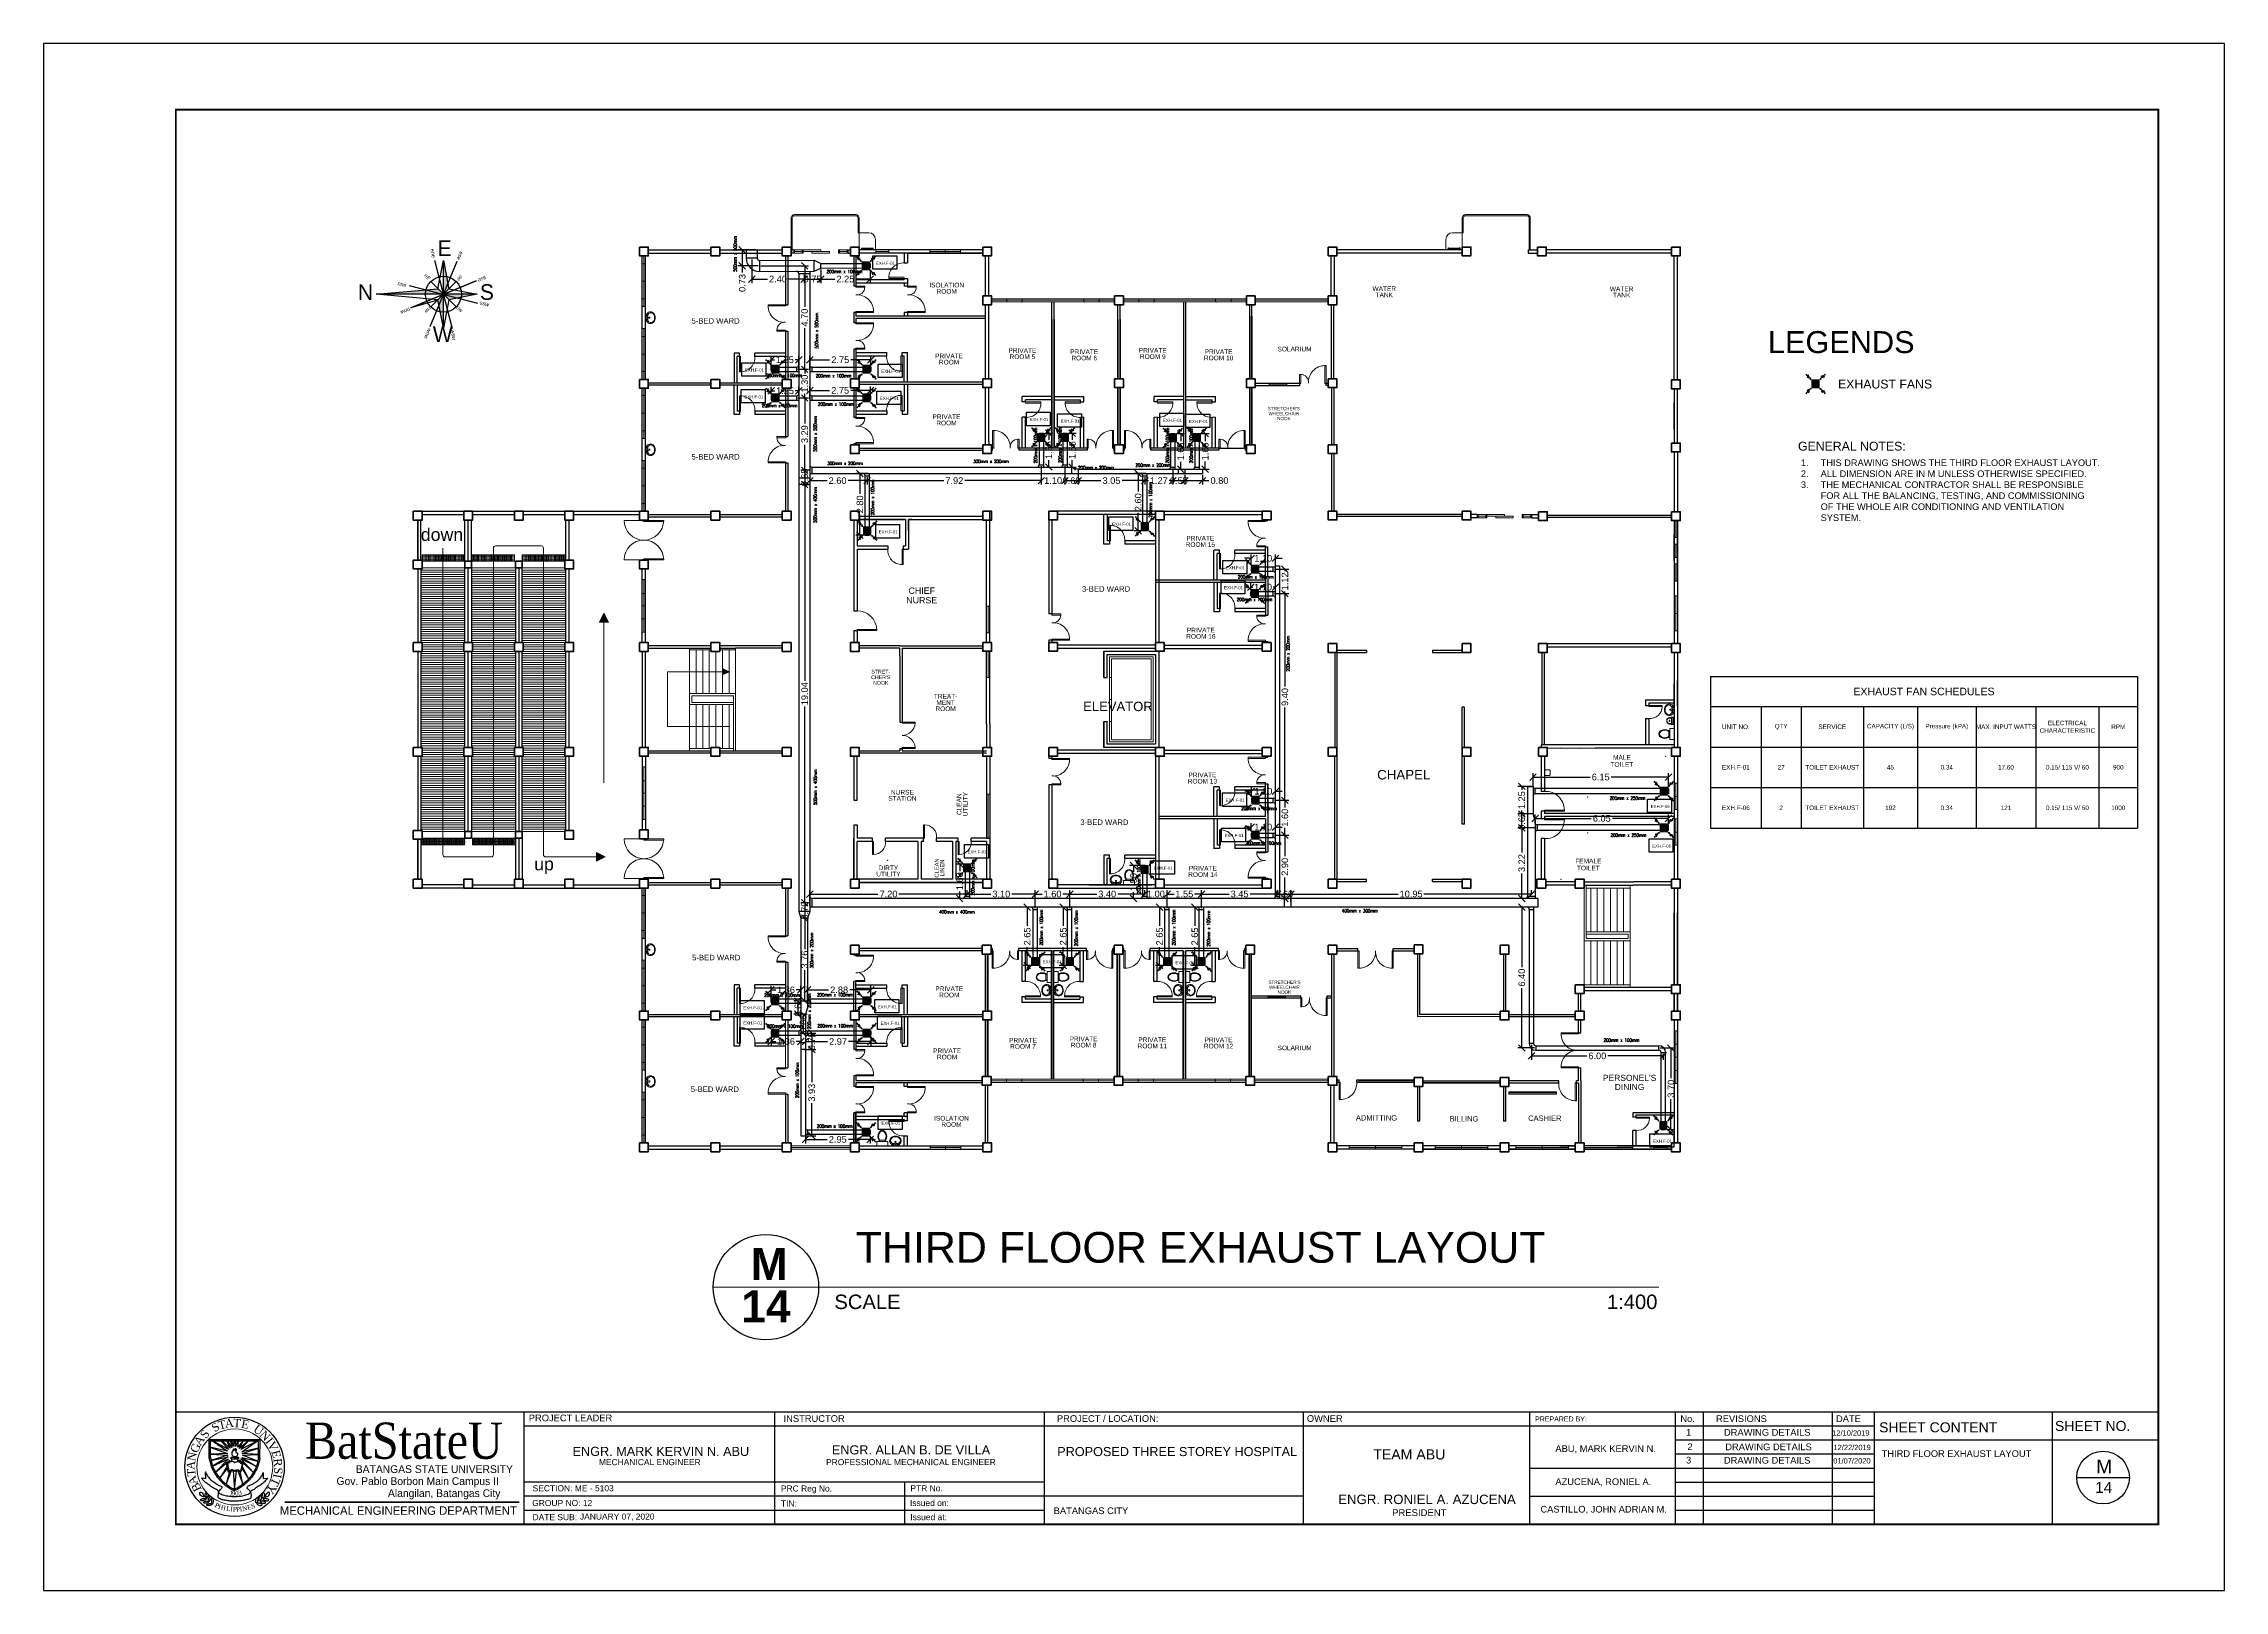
# Model space of a CAD drawing. Header units: millimetres. Extents: x 116 to 538, y 77 to 149.
# Drawn here: x 334.6 to 433.8, y 77.3 to 147.7 of the extents above; entities that cross this region are included whole.
import ezdxf
from ezdxf.enums import TextEntityAlignment as Align

# ---------------------------------------------------------------- set-up
doc = ezdxf.new("R2010")
doc.units = ezdxf.units.MM
doc.header["$MEASUREMENT"] = 0
for name, color, linetype in [('.1', 1, 'Continuous'), ('AIR', 7, 'Continuous'), ('AIR-00', 8, 'Continuous'), ('AIR-03', 30, 'Continuous'), ('dimen', 7, 'Continuous'), ('ducting label', 7, 'Continuous'), ('exhaust', 7, 'Continuous'), ('label', 7, 'Continuous'), ('Legends', 7, 'Continuous'), ('PATHS', 7, 'Continuous'), ('template', 7, 'Continuous')]:
    doc.layers.add(name, color=color, linetype=linetype)
doc.layers.add('walls', color=4, linetype='Continuous', lineweight=30)
doc.styles.add('Arch-Dim', font='simplex.shx', dxfattribs={"width": 0.75})
doc.styles.add('arial', font='arial.ttf')
doc.styles.add('CGOTHIC', font='GOTHIC.TTF')
doc.styles.add('GARAMOND', font='GARA.TTF')
doc.styles.get("Standard").update_dxf_attribs({"font": 'arial.ttf'})
doc.styles.add('SWISSLT175', font='swissl.ttf', dxfattribs={"height": 0.175})
doc.dimstyles.new('Copy of dimension', dxfattribs={"dimtxt": 0.3, "dimasz": 0.3, "dimexe": 0.18, "dimexo": 0.0625, "dimgap": 0.09, "dimtad": 0, "dimzin": 0, "dimdsep": 46, "dimtxsty": 'Standard', "dimblk": 'OBLIQUE', "dimcen": 0.09, "dimclrd": 256, "dimclre": 256, "dimclrt": 256, "dimadec": 0, "dimazin": 0, "dimtfac": 1, "dimtofl": 0, "dimtmove": 0, "dimatfit": 3, "dimldrblk": 'OBLIQUE', "dimfxl": 1, "dimtolj": 1, "dimtzin": 0, "dimarcsym": 0})

# ---------------------------------------------------------------- blocks, each defined once
blk = doc.blocks.new('GRILL-C-IN')
at = {"layer": 'AIR-00', "color": 7, "ltscale": 3}
for p, q in [((-0.62, 0.6), (-0.67, 0.65)), ((-0.6, 0.62), (-0.65, 0.67)), ((-0.64, 0.64), (-0.3, 0.3)), ((0.64, 0.64), (0.3, 0.3)), ((0.6, 0.62), (0.65, 0.67)), ((0.62, 0.6), (0.67, 0.65)), ((-0.62, -0.6), (-0.67, -0.65)), ((-0.6, -0.62), (-0.65, -0.67)), ((-0.64, -0.64), (-0.3, -0.3)), ((0.64, -0.64), (0.3, -0.3)), ((0.6, -0.62), (0.65, -0.67)), ((0.62, -0.6), (0.67, -0.65))]:
    blk.add_line(p, q, dxfattribs=at)
at = {"layer": 'AIR-00', "color": 7}
for p, q in [((-0.19, 0.19), (0.19, -0.19)), ((0.19, 0.19), (-0.19, -0.19))]:
    blk.add_line(p, q, dxfattribs=at)
at = {"layer": 'AIR-00', "color": 7, "ltscale": 3}
for points in [[(-0.36, 0.39), (-0.39, 0.36), (-0.3, 0.3)], [(0.39, 0.36), (0.36, 0.39), (0.3, 0.3)], [(-0.36, -0.39), (-0.39, -0.36), (-0.3, -0.3)], [(0.39, -0.36), (0.36, -0.39), (0.3, -0.3)]]:
    blk.add_lwpolyline(points, close=True, dxfattribs=at)
at = {"layer": 'AIR-00', "color": 7}
for points in [[(-0.19, -0.19), (0.19, -0.19), (0.19, 0.19), (-0.19, 0.19)], [(-0.12, -0.12), (0.12, -0.12), (0.12, 0.12), (-0.12, 0.12)], [(-0.06, -0.06), (0.06, -0.06), (0.06, 0.06), (-0.06, 0.06)]]:
    blk.add_lwpolyline(points, close=True, dxfattribs=at)
at = {"layer": 'AIR-00', "color": 7, "ltscale": 3}
for points in [[(-0.44, 0.44), (-0.51, 0.4), (-0.43, 0.51), (-0.57, 0.43), (-0.48, 0.6), (-0.56, 0.56)], [(0.44, 0.44), (0.4, 0.51), (0.51, 0.43), (0.43, 0.57), (0.6, 0.48), (0.56, 0.56)], [(-0.44, -0.44), (-0.51, -0.4), (-0.43, -0.51), (-0.57, -0.43), (-0.48, -0.6), (-0.56, -0.56)], [(0.44, -0.44), (0.4, -0.51), (0.51, -0.43), (0.43, -0.57), (0.6, -0.48), (0.56, -0.56)]]:
    blk.add_spline(points, degree=3, dxfattribs=at)
for points in [[(-0.3, 0.3), (-0.36, 0.39), (-0.39, 0.36)], [(0.3, 0.3), (0.39, 0.36), (0.36, 0.39)], [(-0.3, -0.3), (-0.36, -0.39), (-0.39, -0.36)], [(0.3, -0.3), (0.39, -0.36), (0.36, -0.39)]]:
    blk.add_solid(points, dxfattribs=at)
at = {"layer": 'AIR-03', "color": 7}
blk.add_lwpolyline([(-0.25, -0.25), (0.25, -0.25), (0.25, 0.25), (-0.25, 0.25)], close=True, dxfattribs=at)
blk = doc.blocks.new('_Oblique')
at = {"color": 0, "linetype": 'ByBlock', "lineweight": -2}
blk.add_line((-0.5, -0.5), (0.5, 0.5), dxfattribs=at)
blk = doc.blocks.new('*D107')
at = {"layer": 'Defpoints', "color": 0, "transparency": 16777216}
for p in [(367.046, 138.286), (366.368, 137.555), (367.15, 137.555)]:
    blk.add_point(p, dxfattribs=at)
at = {"layer": 'dimen', "lineweight": -2, "transparency": 16777216}
for p, q in [((366.983, 138.286), (366.188, 138.286)), ((366.368, 138.286), (366.368, 137.555)), ((367.087, 137.555), (366.188, 137.555)), ((366.368, 137.555), (366.368, 137.255))]:
    blk.add_line(p, q, dxfattribs=at)
at = {"layer": 'dimen', "lineweight": -2, "transparency": 16777216, "xscale": 0.3, "yscale": 0.3, "zscale": 0.3}
for p, rotation in [((366.368, 138.286), 90), ((366.368, 137.555), 270)]:
    blk.add_blockref('_Oblique', p, dxfattribs=dict(at, rotation=rotation))
at = {"layer": 'dimen', "transparency": 16777216, "insert": (366.368, 136.776), "char_height": 0.3, "attachment_point": 5, "rotation": 90}
blk.add_mtext('\\A1;0.73', dxfattribs=at)
blk = doc.blocks.new('*D108')
at = {"layer": 'Defpoints', "color": 0, "transparency": 16777216}
for p in [(366.799, 137.904), (369.191, 137.207), (369.191, 136.954)]:
    blk.add_point(p, dxfattribs=at)
at = {"layer": 'dimen', "lineweight": -2, "transparency": 16777216}
for p, q in [((366.799, 137.841), (366.799, 136.774)), ((369.191, 137.144), (369.191, 136.774)), ((366.799, 136.954), (367.513, 136.954)), ((369.191, 136.954), (368.477, 136.954))]:
    blk.add_line(p, q, dxfattribs=at)
at = {"layer": 'dimen', "lineweight": -2, "transparency": 16777216, "xscale": 0.3, "yscale": 0.3, "zscale": 0.3, "rotation": 180}
blk.add_blockref('_Oblique', (366.799, 136.954), dxfattribs=at)
at = {"layer": 'dimen', "lineweight": -2, "transparency": 16777216, "xscale": 0.3, "yscale": 0.3, "zscale": 0.3}
blk.add_blockref('_Oblique', (369.191, 136.954), dxfattribs=at)
at = {"layer": 'dimen', "transparency": 16777216, "insert": (367.995, 136.954), "char_height": 0.3, "attachment_point": 5}
blk.add_mtext('\\A1;2.40', dxfattribs=at)
blk = doc.blocks.new('*D109')
at = {"layer": 'Defpoints', "color": 0, "transparency": 16777216}
for p in [(369.191, 137.207), (369.941, 137.458), (369.941, 136.954)]:
    blk.add_point(p, dxfattribs=at)
at = {"layer": 'dimen', "lineweight": -2, "transparency": 16777216}
for p, q in [((369.191, 137.144), (369.191, 136.774)), ((369.941, 137.396), (369.941, 136.774)), ((369.191, 136.954), (369.941, 136.954))]:
    blk.add_line(p, q, dxfattribs=at)
at = {"layer": 'dimen', "lineweight": -2, "transparency": 16777216, "xscale": 0.3, "yscale": 0.3, "zscale": 0.3, "rotation": 180}
blk.add_blockref('_Oblique', (369.191, 136.954), dxfattribs=at)
at = {"layer": 'dimen', "lineweight": -2, "transparency": 16777216, "xscale": 0.3, "yscale": 0.3, "zscale": 0.3}
blk.add_blockref('_Oblique', (369.941, 136.954), dxfattribs=at)
at = {"layer": 'dimen', "transparency": 16777216, "insert": (369.566, 136.954), "char_height": 0.3, "attachment_point": 5}
blk.add_mtext('\\A1;0.75', dxfattribs=at)
blk = doc.blocks.new('*D110')
at = {"layer": 'Defpoints', "color": 0, "transparency": 16777216}
for p in [(369.941, 137.458), (372.189, 137.459), (372.189, 136.954)]:
    blk.add_point(p, dxfattribs=at)
at = {"layer": 'dimen', "lineweight": -2, "transparency": 16777216}
for p, q in [((369.941, 137.396), (369.941, 136.774)), ((372.189, 137.396), (372.189, 136.774)), ((369.941, 136.954), (370.582, 136.954)), ((372.189, 136.954), (371.548, 136.954))]:
    blk.add_line(p, q, dxfattribs=at)
at = {"layer": 'dimen', "lineweight": -2, "transparency": 16777216, "xscale": 0.3, "yscale": 0.3, "zscale": 0.3, "rotation": 180}
blk.add_blockref('_Oblique', (369.941, 136.954), dxfattribs=at)
at = {"layer": 'dimen', "lineweight": -2, "transparency": 16777216, "xscale": 0.3, "yscale": 0.3, "zscale": 0.3}
blk.add_blockref('_Oblique', (372.189, 136.954), dxfattribs=at)
at = {"layer": 'dimen', "transparency": 16777216, "insert": (371.065, 136.954), "char_height": 0.3, "attachment_point": 5}
blk.add_mtext('\\A1;2.25', dxfattribs=at)
blk = doc.blocks.new('*D111')
at = {"layer": 'Defpoints', "color": 0, "transparency": 16777216}
for p in [(367.15, 137.555), (368.841, 132.847), (369.21, 132.847)]:
    blk.add_point(p, dxfattribs=at)
at = {"layer": 'dimen', "lineweight": -2, "transparency": 16777216}
for p, q in [((367.212, 137.555), (369.39, 137.555)), ((369.21, 137.555), (369.21, 135.686)), ((369.21, 132.847), (369.21, 134.716)), ((368.904, 132.847), (369.39, 132.847))]:
    blk.add_line(p, q, dxfattribs=at)
at = {"layer": 'dimen', "lineweight": -2, "transparency": 16777216, "xscale": 0.3, "yscale": 0.3, "zscale": 0.3}
for p, rotation in [((369.21, 137.555), 90), ((369.21, 132.847), 270)]:
    blk.add_blockref('_Oblique', p, dxfattribs=dict(at, rotation=rotation))
at = {"layer": 'dimen', "transparency": 16777216, "insert": (369.21, 135.201), "char_height": 0.3, "attachment_point": 5, "rotation": 90}
blk.add_mtext('\\A1;4.70', dxfattribs=at)
blk = doc.blocks.new('*D112')
at = {"layer": 'Defpoints', "color": 0, "transparency": 16777216}
for p in [(368.841, 132.847), (368.841, 131.543), (369.21, 131.543)]:
    blk.add_point(p, dxfattribs=at)
at = {"layer": 'dimen', "lineweight": -2, "transparency": 16777216}
for p, q in [((368.904, 132.847), (369.39, 132.847)), ((369.21, 132.847), (369.21, 132.66)), ((368.904, 131.543), (369.39, 131.543)), ((369.21, 131.543), (369.21, 131.73))]:
    blk.add_line(p, q, dxfattribs=at)
at = {"layer": 'dimen', "lineweight": -2, "transparency": 16777216, "xscale": 0.3, "yscale": 0.3, "zscale": 0.3}
for p, rotation in [((369.21, 132.847), 90), ((369.21, 131.543), 270)]:
    blk.add_blockref('_Oblique', p, dxfattribs=dict(at, rotation=rotation))
at = {"layer": 'dimen', "transparency": 16777216, "insert": (369.21, 132.195), "char_height": 0.3, "attachment_point": 5, "rotation": 90}
blk.add_mtext('\\A1;1.30', dxfattribs=at)
blk = doc.blocks.new('*D113')
at = {"layer": 'Defpoints', "color": 0, "transparency": 16777216}
for p in [(367.679, 133.281), (367.679, 132.747), (368.941, 132.747)]:
    blk.add_point(p, dxfattribs=at)
at = {"layer": 'dimen', "lineweight": -2, "transparency": 16777216}
for p, q in [((367.679, 132.81), (367.679, 133.461)), ((367.679, 133.281), (367.843, 133.281)), ((368.941, 133.281), (368.777, 133.281)), ((368.941, 132.81), (368.941, 133.461))]:
    blk.add_line(p, q, dxfattribs=at)
at = {"layer": 'dimen', "lineweight": -2, "transparency": 16777216, "xscale": 0.3, "yscale": 0.3, "zscale": 0.3, "rotation": 180}
blk.add_blockref('_Oblique', (367.679, 133.281), dxfattribs=at)
at = {"layer": 'dimen', "lineweight": -2, "transparency": 16777216, "xscale": 0.3, "yscale": 0.3, "zscale": 0.3}
blk.add_blockref('_Oblique', (368.941, 133.281), dxfattribs=at)
at = {"layer": 'dimen', "transparency": 16777216, "insert": (368.31, 133.281), "char_height": 0.3, "attachment_point": 5}
blk.add_mtext('\\A1;1.25', dxfattribs=at)
blk = doc.blocks.new('*D114')
at = {"layer": 'Defpoints', "color": 0, "transparency": 16777216}
for p in [(372.22, 133.281), (369.441, 132.747), (372.22, 132.747)]:
    blk.add_point(p, dxfattribs=at)
at = {"layer": 'dimen', "lineweight": -2, "transparency": 16777216}
for p, q in [((369.441, 132.81), (369.441, 133.461)), ((369.441, 133.281), (370.347, 133.281)), ((372.22, 133.281), (371.314, 133.281)), ((372.22, 132.81), (372.22, 133.461))]:
    blk.add_line(p, q, dxfattribs=at)
at = {"layer": 'dimen', "lineweight": -2, "transparency": 16777216, "xscale": 0.3, "yscale": 0.3, "zscale": 0.3, "rotation": 180}
blk.add_blockref('_Oblique', (369.441, 133.281), dxfattribs=at)
at = {"layer": 'dimen', "lineweight": -2, "transparency": 16777216, "xscale": 0.3, "yscale": 0.3, "zscale": 0.3}
blk.add_blockref('_Oblique', (372.22, 133.281), dxfattribs=at)
at = {"layer": 'dimen', "transparency": 16777216, "insert": (370.831, 133.281), "char_height": 0.3, "attachment_point": 5}
blk.add_mtext('\\A1;2.75', dxfattribs=at)
blk = doc.blocks.new('*D115')
at = {"layer": 'Defpoints', "color": 0, "transparency": 16777216}
for p in [(369.441, 131.443), (372.212, 131.885), (372.212, 131.443)]:
    blk.add_point(p, dxfattribs=at)
at = {"layer": 'dimen', "lineweight": -2, "transparency": 16777216}
for p, q in [((369.441, 131.506), (369.441, 132.065)), ((372.212, 131.506), (372.212, 132.065)), ((369.441, 131.885), (370.343, 131.885)), ((372.212, 131.885), (371.31, 131.885))]:
    blk.add_line(p, q, dxfattribs=at)
at = {"layer": 'dimen', "lineweight": -2, "transparency": 16777216, "xscale": 0.3, "yscale": 0.3, "zscale": 0.3, "rotation": 180}
blk.add_blockref('_Oblique', (369.441, 131.885), dxfattribs=at)
at = {"layer": 'dimen', "lineweight": -2, "transparency": 16777216, "xscale": 0.3, "yscale": 0.3, "zscale": 0.3}
blk.add_blockref('_Oblique', (372.212, 131.885), dxfattribs=at)
at = {"layer": 'dimen', "transparency": 16777216, "insert": (370.826, 131.885), "char_height": 0.3, "attachment_point": 5}
blk.add_mtext('\\A1;2.75', dxfattribs=at)
blk = doc.blocks.new('*D116')
at = {"layer": 'Defpoints', "color": 0, "transparency": 16777216}
for p in [(368.841, 131.543), (369.21, 128.25), (369.541, 128.25)]:
    blk.add_point(p, dxfattribs=at)
at = {"layer": 'dimen', "lineweight": -2, "transparency": 16777216}
for p, q in [((368.904, 131.543), (369.39, 131.543)), ((369.21, 131.543), (369.21, 130.377)), ((369.21, 128.25), (369.21, 129.417)), ((369.479, 128.25), (369.03, 128.25))]:
    blk.add_line(p, q, dxfattribs=at)
at = {"layer": 'dimen', "lineweight": -2, "transparency": 16777216, "xscale": 0.3, "yscale": 0.3, "zscale": 0.3}
for p, rotation in [((369.21, 131.543), 90), ((369.21, 128.25), 270)]:
    blk.add_blockref('_Oblique', p, dxfattribs=dict(at, rotation=rotation))
at = {"layer": 'dimen', "transparency": 16777216, "insert": (369.21, 129.897), "char_height": 0.3, "attachment_point": 5, "rotation": 90}
blk.add_mtext('\\A1;3.29', dxfattribs=at)
blk = doc.blocks.new('*D117')
at = {"layer": 'Defpoints', "color": 0, "transparency": 16777216}
for p in [(369.541, 128.25), (369.191, 127.6), (369.21, 127.6)]:
    blk.add_point(p, dxfattribs=at)
at = {"layer": 'dimen', "lineweight": -2, "transparency": 16777216}
for p, q in [((369.479, 128.25), (369.03, 128.25)), ((369.21, 128.25), (369.21, 127.6)), ((369.254, 127.6), (369.39, 127.6))]:
    blk.add_line(p, q, dxfattribs=at)
at = {"layer": 'dimen', "lineweight": -2, "transparency": 16777216, "xscale": 0.3, "yscale": 0.3, "zscale": 0.3}
for p, rotation in [((369.21, 128.25), 90), ((369.21, 127.6), 270)]:
    blk.add_blockref('_Oblique', p, dxfattribs=dict(at, rotation=rotation))
at = {"layer": 'dimen', "transparency": 16777216, "insert": (369.21, 127.925), "char_height": 0.3, "attachment_point": 5, "rotation": 90}
blk.add_mtext('\\A1;0.65', dxfattribs=at)
blk = doc.blocks.new('*D118')
at = {"layer": 'Defpoints', "color": 0, "transparency": 16777216}
for p in [(369.441, 127.6), (369.21, 108.564), (369.541, 108.564)]:
    blk.add_point(p, dxfattribs=at)
at = {"layer": 'dimen', "lineweight": -2, "transparency": 16777216}
for p, q in [((369.379, 127.6), (369.03, 127.6)), ((369.21, 127.6), (369.21, 118.664)), ((369.21, 108.564), (369.21, 117.501)), ((369.479, 108.564), (369.03, 108.564))]:
    blk.add_line(p, q, dxfattribs=at)
at = {"layer": 'dimen', "lineweight": -2, "transparency": 16777216, "xscale": 0.3, "yscale": 0.3, "zscale": 0.3}
for p, rotation in [((369.21, 127.6), 90), ((369.21, 108.564), 270)]:
    blk.add_blockref('_Oblique', p, dxfattribs=dict(at, rotation=rotation))
at = {"layer": 'dimen', "transparency": 16777216, "insert": (369.21, 118.082), "char_height": 0.3, "attachment_point": 5, "rotation": 90}
blk.add_mtext('\\A1;19.04', dxfattribs=at)
blk = doc.blocks.new('*D119')
at = {"layer": 'Defpoints', "color": 0, "transparency": 16777216}
for p in [(369.541, 108.564), (369.191, 107.864), (369.21, 107.864)]:
    blk.add_point(p, dxfattribs=at)
at = {"layer": 'dimen', "lineweight": -2, "transparency": 16777216}
for p, q in [((369.479, 108.564), (369.03, 108.564)), ((369.21, 108.564), (369.21, 107.864)), ((369.254, 107.864), (369.39, 107.864))]:
    blk.add_line(p, q, dxfattribs=at)
at = {"layer": 'dimen', "lineweight": -2, "transparency": 16777216, "xscale": 0.3, "yscale": 0.3, "zscale": 0.3}
for p, rotation in [((369.21, 108.564), 90), ((369.21, 107.864), 270)]:
    blk.add_blockref('_Oblique', p, dxfattribs=dict(at, rotation=rotation))
at = {"layer": 'dimen', "transparency": 16777216, "insert": (369.21, 108.214), "char_height": 0.3, "attachment_point": 5, "rotation": 90}
blk.add_mtext('\\A1;0.70', dxfattribs=at)
blk = doc.blocks.new('*D120')
at = {"layer": 'Defpoints', "color": 0, "transparency": 16777216}
for p in [(369.21, 107.864), (368.941, 104.099), (369.21, 104.099)]:
    blk.add_point(p, dxfattribs=at)
at = {"layer": 'dimen', "lineweight": -2, "transparency": 16777216}
for p, q in [((369.147, 107.864), (369.03, 107.864)), ((369.21, 107.864), (369.21, 106.461)), ((369.21, 104.099), (369.21, 105.502)), ((369.004, 104.099), (369.39, 104.099))]:
    blk.add_line(p, q, dxfattribs=at)
at = {"layer": 'dimen', "lineweight": -2, "transparency": 16777216, "xscale": 0.3, "yscale": 0.3, "zscale": 0.3}
for p, rotation in [((369.21, 107.864), 90), ((369.21, 104.099), 270)]:
    blk.add_blockref('_Oblique', p, dxfattribs=dict(at, rotation=rotation))
at = {"layer": 'dimen', "transparency": 16777216, "insert": (369.21, 105.982), "char_height": 0.3, "attachment_point": 5, "rotation": 90}
blk.add_mtext('\\A1;3.76', dxfattribs=at)
blk = doc.blocks.new('*D121')
at = {"layer": 'Defpoints', "color": 0, "transparency": 16777216}
for p in [(368.901, 103.499), (368.941, 104.099), (369.141, 103.499)]:
    blk.add_point(p, dxfattribs=at)
at = {"layer": 'dimen', "lineweight": -2, "transparency": 16777216}
for p, q in [((368.879, 104.099), (368.721, 104.099)), ((369.079, 103.499), (368.721, 103.499)), ((368.901, 104.099), (368.901, 103.499))]:
    blk.add_line(p, q, dxfattribs=at)
at = {"layer": 'dimen', "lineweight": -2, "transparency": 16777216, "xscale": 0.3, "yscale": 0.3, "zscale": 0.3}
for p, rotation in [((368.901, 104.099), 90), ((368.901, 103.499), 270)]:
    blk.add_blockref('_Oblique', p, dxfattribs=dict(at, rotation=rotation))
at = {"layer": 'dimen', "transparency": 16777216, "insert": (368.901, 103.799), "char_height": 0.3, "attachment_point": 5, "rotation": 90}
blk.add_mtext('\\A1;0.60', dxfattribs=at)
blk = doc.blocks.new('*D122')
at = {"layer": 'Defpoints', "color": 0, "transparency": 16777216}
for p in [(367.678, 104.603), (367.678, 103.999), (369.041, 103.999)]:
    blk.add_point(p, dxfattribs=at)
at = {"layer": 'dimen', "lineweight": -2, "transparency": 16777216}
for p, q in [((367.678, 104.062), (367.678, 104.783)), ((367.678, 104.603), (367.894, 104.603)), ((369.041, 104.603), (368.825, 104.603)), ((369.041, 104.062), (369.041, 104.783))]:
    blk.add_line(p, q, dxfattribs=at)
at = {"layer": 'dimen', "lineweight": -2, "transparency": 16777216, "xscale": 0.3, "yscale": 0.3, "zscale": 0.3, "rotation": 180}
blk.add_blockref('_Oblique', (367.678, 104.603), dxfattribs=at)
at = {"layer": 'dimen', "lineweight": -2, "transparency": 16777216, "xscale": 0.3, "yscale": 0.3, "zscale": 0.3}
blk.add_blockref('_Oblique', (369.041, 104.603), dxfattribs=at)
at = {"layer": 'dimen', "transparency": 16777216, "insert": (368.36, 104.603), "char_height": 0.3, "attachment_point": 5}
blk.add_mtext('\\A1;1.36', dxfattribs=at)
blk = doc.blocks.new('*D123')
at = {"layer": 'Defpoints', "color": 0, "transparency": 16777216}
for p in [(372.218, 104.603), (369.341, 103.999), (372.218, 103.999)]:
    blk.add_point(p, dxfattribs=at)
at = {"layer": 'dimen', "lineweight": -2, "transparency": 16777216}
for p, q in [((369.341, 104.062), (369.341, 104.783)), ((369.341, 104.603), (370.297, 104.603)), ((372.218, 104.603), (371.262, 104.603)), ((372.218, 104.062), (372.218, 104.783))]:
    blk.add_line(p, q, dxfattribs=at)
at = {"layer": 'dimen', "lineweight": -2, "transparency": 16777216, "xscale": 0.3, "yscale": 0.3, "zscale": 0.3, "rotation": 180}
blk.add_blockref('_Oblique', (369.341, 104.603), dxfattribs=at)
at = {"layer": 'dimen', "lineweight": -2, "transparency": 16777216, "xscale": 0.3, "yscale": 0.3, "zscale": 0.3}
blk.add_blockref('_Oblique', (372.218, 104.603), dxfattribs=at)
at = {"layer": 'dimen', "transparency": 16777216, "insert": (370.78, 104.603), "char_height": 0.3, "attachment_point": 5}
blk.add_mtext('\\A1;2.88', dxfattribs=at)
blk = doc.blocks.new('*D124')
at = {"layer": 'Defpoints', "color": 0, "transparency": 16777216}
for p in [(369.141, 103.499), (368.941, 102.639), (369.141, 102.639)]:
    blk.add_point(p, dxfattribs=at)
at = {"layer": 'dimen', "lineweight": -2, "transparency": 16777216}
for p, q in [((369.141, 103.499), (369.141, 102.639)), ((369.204, 103.499), (369.321, 103.499)), ((369.004, 102.639), (369.321, 102.639))]:
    blk.add_line(p, q, dxfattribs=at)
at = {"layer": 'dimen', "lineweight": -2, "transparency": 16777216, "xscale": 0.3, "yscale": 0.3, "zscale": 0.3}
for p, rotation in [((369.141, 103.499), 90), ((369.141, 102.639), 270)]:
    blk.add_blockref('_Oblique', p, dxfattribs=dict(at, rotation=rotation))
at = {"layer": 'dimen', "transparency": 16777216, "insert": (369.141, 103.069), "char_height": 0.3, "attachment_point": 5, "rotation": 90}
blk.add_mtext('\\A1;0.86', dxfattribs=at)
blk = doc.blocks.new('*D125')
at = {"layer": 'Defpoints', "color": 0, "transparency": 16777216}
for p in [(367.679, 102.539), (369.041, 102.539), (367.679, 102.253)]:
    blk.add_point(p, dxfattribs=at)
at = {"layer": 'dimen', "lineweight": -2, "transparency": 16777216}
for p, q in [((367.679, 102.476), (367.679, 102.073)), ((369.041, 102.476), (369.041, 102.073)), ((367.679, 102.253), (367.895, 102.253)), ((369.041, 102.253), (368.826, 102.253))]:
    blk.add_line(p, q, dxfattribs=at)
at = {"layer": 'dimen', "lineweight": -2, "transparency": 16777216, "xscale": 0.3, "yscale": 0.3, "zscale": 0.3, "rotation": 180}
blk.add_blockref('_Oblique', (367.679, 102.253), dxfattribs=at)
at = {"layer": 'dimen', "lineweight": -2, "transparency": 16777216, "xscale": 0.3, "yscale": 0.3, "zscale": 0.3}
blk.add_blockref('_Oblique', (369.041, 102.253), dxfattribs=at)
at = {"layer": 'dimen', "transparency": 16777216, "insert": (368.36, 102.253), "char_height": 0.3, "attachment_point": 5}
blk.add_mtext('\\A1;1.36', dxfattribs=at)
blk = doc.blocks.new('*D126')
at = {"layer": 'Defpoints', "color": 0, "transparency": 16777216}
for p in [(369.241, 102.539), (372.216, 102.539), (372.216, 102.253)]:
    blk.add_point(p, dxfattribs=at)
at = {"layer": 'dimen', "lineweight": -2, "transparency": 16777216}
for p, q in [((369.241, 102.476), (369.241, 102.073)), ((372.216, 102.476), (372.216, 102.073)), ((369.241, 102.253), (370.247, 102.253)), ((372.216, 102.253), (371.211, 102.253))]:
    blk.add_line(p, q, dxfattribs=at)
at = {"layer": 'dimen', "lineweight": -2, "transparency": 16777216, "xscale": 0.3, "yscale": 0.3, "zscale": 0.3, "rotation": 180}
blk.add_blockref('_Oblique', (369.241, 102.253), dxfattribs=at)
at = {"layer": 'dimen', "lineweight": -2, "transparency": 16777216, "xscale": 0.3, "yscale": 0.3, "zscale": 0.3}
blk.add_blockref('_Oblique', (372.216, 102.253), dxfattribs=at)
at = {"layer": 'dimen', "transparency": 16777216, "insert": (370.729, 102.253), "char_height": 0.3, "attachment_point": 5}
blk.add_mtext('\\A1;2.97', dxfattribs=at)
blk = doc.blocks.new('*D127')
at = {"layer": 'Defpoints', "color": 0, "transparency": 16777216}
for p in [(369.341, 102.639), (369.141, 101.889), (369.532, 101.889)]:
    blk.add_point(p, dxfattribs=at)
at = {"layer": 'dimen', "lineweight": -2, "transparency": 16777216}
for p, q in [((369.404, 102.639), (369.712, 102.639)), ((369.532, 102.639), (369.532, 101.889)), ((369.204, 101.889), (369.712, 101.889))]:
    blk.add_line(p, q, dxfattribs=at)
at = {"layer": 'dimen', "lineweight": -2, "transparency": 16777216, "xscale": 0.3, "yscale": 0.3, "zscale": 0.3}
for p, rotation in [((369.532, 102.639), 90), ((369.532, 101.889), 270)]:
    blk.add_blockref('_Oblique', p, dxfattribs=dict(at, rotation=rotation))
at = {"layer": 'dimen', "transparency": 16777216, "insert": (369.532, 102.264), "char_height": 0.3, "attachment_point": 5, "rotation": 90}
blk.add_mtext('\\A1;0.75', dxfattribs=at)
blk = doc.blocks.new('*D128')
at = {"layer": 'Defpoints', "color": 0, "transparency": 16777216}
for p in [(369.141, 101.889), (369.141, 97.96), (369.532, 97.96)]:
    blk.add_point(p, dxfattribs=at)
at = {"layer": 'dimen', "lineweight": -2, "transparency": 16777216}
for p, q in [((369.204, 101.889), (369.712, 101.889)), ((369.532, 101.889), (369.532, 100.404)), ((369.532, 97.96), (369.532, 99.445)), ((369.204, 97.96), (369.712, 97.96))]:
    blk.add_line(p, q, dxfattribs=at)
at = {"layer": 'dimen', "lineweight": -2, "transparency": 16777216, "xscale": 0.3, "yscale": 0.3, "zscale": 0.3}
for p, rotation in [((369.532, 101.889), 90), ((369.532, 97.96), 270)]:
    blk.add_blockref('_Oblique', p, dxfattribs=dict(at, rotation=rotation))
at = {"layer": 'dimen', "transparency": 16777216, "insert": (369.532, 99.924), "char_height": 0.3, "attachment_point": 5, "rotation": 90}
blk.add_mtext('\\A1;3.93', dxfattribs=at)
blk = doc.blocks.new('*D129')
at = {"layer": 'Defpoints', "color": 0, "transparency": 16777216}
for p in [(369.241, 98.025), (372.192, 98.025), (372.192, 97.797)]:
    blk.add_point(p, dxfattribs=at)
at = {"layer": 'dimen', "lineweight": -2, "transparency": 16777216}
for p, q in [((369.241, 97.963), (369.241, 97.617)), ((369.241, 97.797), (370.233, 97.797)), ((372.192, 97.797), (371.2, 97.797)), ((372.192, 97.963), (372.192, 97.617))]:
    blk.add_line(p, q, dxfattribs=at)
at = {"layer": 'dimen', "lineweight": -2, "transparency": 16777216, "xscale": 0.3, "yscale": 0.3, "zscale": 0.3, "rotation": 180}
blk.add_blockref('_Oblique', (369.241, 97.797), dxfattribs=at)
at = {"layer": 'dimen', "lineweight": -2, "transparency": 16777216, "xscale": 0.3, "yscale": 0.3, "zscale": 0.3}
blk.add_blockref('_Oblique', (372.192, 97.797), dxfattribs=at)
at = {"layer": 'dimen', "transparency": 16777216, "insert": (370.716, 97.797), "char_height": 0.3, "attachment_point": 5}
blk.add_mtext('\\A1;2.95', dxfattribs=at)
blk = doc.blocks.new('*D130')
at = {"layer": 'Defpoints', "color": 0, "transparency": 16777216}
for p in [(369.441, 108.364), (376.611, 108.966), (376.611, 108.864)]:
    blk.add_point(p, dxfattribs=at)
at = {"layer": 'dimen', "lineweight": -2, "transparency": 16777216}
for p, q in [((369.441, 108.427), (369.441, 109.146)), ((369.441, 108.966), (372.548, 108.966)), ((376.611, 108.966), (373.504, 108.966)), ((376.611, 108.927), (376.611, 109.146))]:
    blk.add_line(p, q, dxfattribs=at)
at = {"layer": 'dimen', "lineweight": -2, "transparency": 16777216, "xscale": 0.3, "yscale": 0.3, "zscale": 0.3, "rotation": 180}
blk.add_blockref('_Oblique', (369.441, 108.966), dxfattribs=at)
at = {"layer": 'dimen', "lineweight": -2, "transparency": 16777216, "xscale": 0.3, "yscale": 0.3, "zscale": 0.3}
blk.add_blockref('_Oblique', (376.611, 108.966), dxfattribs=at)
at = {"layer": 'dimen', "transparency": 16777216, "insert": (373.026, 108.966), "char_height": 0.3, "attachment_point": 5}
blk.add_mtext('\\A1;7.20', dxfattribs=at)
blk = doc.blocks.new('*D131')
at = {"layer": 'Defpoints', "color": 0, "transparency": 16777216}
for p in [(376.611, 108.864), (379.71, 108.966), (379.71, 108.264)]:
    blk.add_point(p, dxfattribs=at)
at = {"layer": 'dimen', "lineweight": -2, "transparency": 16777216}
for p, q in [((376.611, 108.927), (376.611, 109.146)), ((376.611, 108.966), (377.682, 108.966)), ((379.71, 108.966), (378.64, 108.966)), ((379.71, 108.327), (379.71, 109.146))]:
    blk.add_line(p, q, dxfattribs=at)
at = {"layer": 'dimen', "lineweight": -2, "transparency": 16777216, "xscale": 0.3, "yscale": 0.3, "zscale": 0.3, "rotation": 180}
blk.add_blockref('_Oblique', (376.611, 108.966), dxfattribs=at)
at = {"layer": 'dimen', "lineweight": -2, "transparency": 16777216, "xscale": 0.3, "yscale": 0.3, "zscale": 0.3}
blk.add_blockref('_Oblique', (379.71, 108.966), dxfattribs=at)
at = {"layer": 'dimen', "transparency": 16777216, "insert": (378.161, 108.966), "char_height": 0.3, "attachment_point": 5}
blk.add_mtext('\\A1;3.10', dxfattribs=at)
blk = doc.blocks.new('*D132')
at = {"layer": 'Defpoints', "color": 0, "transparency": 16777216}
for p in [(379.71, 108.264), (381.276, 108.966), (381.276, 108.264)]:
    blk.add_point(p, dxfattribs=at)
at = {"layer": 'dimen', "lineweight": -2, "transparency": 16777216}
for p, q in [((379.71, 108.327), (379.71, 109.146)), ((379.71, 108.966), (380.028, 108.966)), ((381.276, 108.966), (380.958, 108.966)), ((381.276, 108.327), (381.276, 109.146))]:
    blk.add_line(p, q, dxfattribs=at)
at = {"layer": 'dimen', "lineweight": -2, "transparency": 16777216, "xscale": 0.3, "yscale": 0.3, "zscale": 0.3, "rotation": 180}
blk.add_blockref('_Oblique', (379.71, 108.966), dxfattribs=at)
at = {"layer": 'dimen', "lineweight": -2, "transparency": 16777216, "xscale": 0.3, "yscale": 0.3, "zscale": 0.3}
blk.add_blockref('_Oblique', (381.276, 108.966), dxfattribs=at)
at = {"layer": 'dimen', "transparency": 16777216, "insert": (380.493, 108.966), "char_height": 0.3, "attachment_point": 5}
blk.add_mtext('\\A1;1.60', dxfattribs=at)
blk = doc.blocks.new('*D133')
at = {"layer": 'Defpoints', "color": 0, "transparency": 16777216}
for p in [(381.276, 108.264), (384.688, 108.966), (384.688, 108.864)]:
    blk.add_point(p, dxfattribs=at)
at = {"layer": 'dimen', "lineweight": -2, "transparency": 16777216}
for p, q in [((381.276, 108.327), (381.276, 109.146)), ((381.276, 108.966), (382.503, 108.966)), ((384.688, 108.966), (383.461, 108.966)), ((384.688, 108.927), (384.688, 109.146))]:
    blk.add_line(p, q, dxfattribs=at)
at = {"layer": 'dimen', "lineweight": -2, "transparency": 16777216, "xscale": 0.3, "yscale": 0.3, "zscale": 0.3, "rotation": 180}
blk.add_blockref('_Oblique', (381.276, 108.966), dxfattribs=at)
at = {"layer": 'dimen', "lineweight": -2, "transparency": 16777216, "xscale": 0.3, "yscale": 0.3, "zscale": 0.3}
blk.add_blockref('_Oblique', (384.688, 108.966), dxfattribs=at)
at = {"layer": 'dimen', "transparency": 16777216, "insert": (382.982, 108.966), "char_height": 0.3, "attachment_point": 5}
blk.add_mtext('\\A1;3.40', dxfattribs=at)
blk = doc.blocks.new('*D134')
at = {"layer": 'Defpoints', "color": 0, "transparency": 16777216}
for p in [(384.688, 108.864), (385.71, 108.966), (385.71, 108.264)]:
    blk.add_point(p, dxfattribs=at)
at = {"layer": 'dimen', "lineweight": -2, "transparency": 16777216}
for p, q in [((384.688, 108.966), (384.388, 108.966)), ((384.688, 108.927), (384.688, 109.146)), ((385.71, 108.327), (385.71, 109.146)), ((385.71, 108.966), (386.01, 108.966))]:
    blk.add_line(p, q, dxfattribs=at)
at = {"layer": 'dimen', "lineweight": -2, "transparency": 16777216, "xscale": 0.3, "yscale": 0.3, "zscale": 0.3}
blk.add_blockref('_Oblique', (384.688, 108.966), dxfattribs=at)
at = {"layer": 'dimen', "lineweight": -2, "transparency": 16777216, "xscale": 0.3, "yscale": 0.3, "zscale": 0.3, "rotation": 180}
blk.add_blockref('_Oblique', (385.71, 108.966), dxfattribs=at)
at = {"layer": 'dimen', "transparency": 16777216, "insert": (385.199, 108.966), "char_height": 0.3, "attachment_point": 5}
blk.add_mtext('\\A1;1.00', dxfattribs=at)
blk = doc.blocks.new('*D135')
at = {"layer": 'Defpoints', "color": 0, "transparency": 16777216}
for p in [(384.179, 110.266), (384.788, 110.266), (384.788, 108.764)]:
    blk.add_point(p, dxfattribs=at)
at = {"layer": 'dimen', "lineweight": -2, "transparency": 16777216}
for p, q in [((384.726, 110.266), (383.999, 110.266)), ((384.179, 110.266), (384.179, 109.98)), ((384.726, 108.764), (383.999, 108.764)), ((384.179, 108.764), (384.179, 109.05))]:
    blk.add_line(p, q, dxfattribs=at)
at = {"layer": 'dimen', "lineweight": -2, "transparency": 16777216, "xscale": 0.3, "yscale": 0.3, "zscale": 0.3}
for p, rotation in [((384.179, 110.266), 90), ((384.179, 108.764), 270)]:
    blk.add_blockref('_Oblique', p, dxfattribs=dict(at, rotation=rotation))
at = {"layer": 'dimen', "transparency": 16777216, "insert": (384.179, 109.515), "char_height": 0.3, "attachment_point": 5, "rotation": 90}
blk.add_mtext('\\A1;1.50', dxfattribs=at)
blk = doc.blocks.new('*D136')
at = {"layer": 'Defpoints', "color": 0, "transparency": 16777216}
for p in [(385.81, 108.364), (385.365, 105.71), (385.81, 105.71)]:
    blk.add_point(p, dxfattribs=at)
at = {"layer": 'dimen', "lineweight": -2, "transparency": 16777216}
for p, q in [((385.747, 108.364), (385.185, 108.364)), ((385.365, 108.364), (385.365, 107.521)), ((385.365, 105.71), (385.365, 106.554)), ((385.747, 105.71), (385.185, 105.71))]:
    blk.add_line(p, q, dxfattribs=at)
at = {"layer": 'dimen', "lineweight": -2, "transparency": 16777216, "xscale": 0.3, "yscale": 0.3, "zscale": 0.3}
for p, rotation in [((385.365, 108.364), 90), ((385.365, 105.71), 270)]:
    blk.add_blockref('_Oblique', p, dxfattribs=dict(at, rotation=rotation))
at = {"layer": 'dimen', "transparency": 16777216, "insert": (385.365, 107.037), "char_height": 0.3, "attachment_point": 5, "rotation": 90}
blk.add_mtext('\\A1;2.65', dxfattribs=at)
blk = doc.blocks.new('*D137')
at = {"layer": 'Defpoints', "color": 0, "transparency": 16777216}
for p in [(386.97, 108.364), (387.376, 108.364), (387.176, 105.71)]:
    blk.add_point(p, dxfattribs=at)
at = {"layer": 'dimen', "lineweight": -2, "transparency": 16777216}
for p, q in [((387.314, 108.364), (386.79, 108.364)), ((386.97, 108.364), (386.97, 107.52)), ((386.97, 105.71), (386.97, 106.554)), ((387.114, 105.71), (386.79, 105.71))]:
    blk.add_line(p, q, dxfattribs=at)
at = {"layer": 'dimen', "lineweight": -2, "transparency": 16777216, "xscale": 0.3, "yscale": 0.3, "zscale": 0.3}
for p, rotation in [((386.97, 108.364), 90), ((386.97, 105.71), 270)]:
    blk.add_blockref('_Oblique', p, dxfattribs=dict(at, rotation=rotation))
at = {"layer": 'dimen', "transparency": 16777216, "insert": (386.97, 107.037), "char_height": 0.3, "attachment_point": 5, "rotation": 90}
blk.add_mtext('\\A1;2.65', dxfattribs=at)
blk = doc.blocks.new('*D138')
at = {"layer": 'Defpoints', "color": 0, "transparency": 16777216}
for p in [(385.71, 108.264), (387.276, 108.966), (387.276, 108.264)]:
    blk.add_point(p, dxfattribs=at)
at = {"layer": 'dimen', "lineweight": -2, "transparency": 16777216}
for p, q in [((385.71, 108.327), (385.71, 109.146)), ((385.71, 108.966), (386.026, 108.966)), ((387.276, 108.966), (386.96, 108.966)), ((387.276, 108.327), (387.276, 109.146))]:
    blk.add_line(p, q, dxfattribs=at)
at = {"layer": 'dimen', "lineweight": -2, "transparency": 16777216, "xscale": 0.3, "yscale": 0.3, "zscale": 0.3, "rotation": 180}
blk.add_blockref('_Oblique', (385.71, 108.966), dxfattribs=at)
at = {"layer": 'dimen', "lineweight": -2, "transparency": 16777216, "xscale": 0.3, "yscale": 0.3, "zscale": 0.3}
blk.add_blockref('_Oblique', (387.276, 108.966), dxfattribs=at)
at = {"layer": 'dimen', "transparency": 16777216, "insert": (386.493, 108.966), "char_height": 0.3, "attachment_point": 5}
blk.add_mtext('\\A1;1.55', dxfattribs=at)
blk = doc.blocks.new('*D139')
at = {"layer": 'Defpoints', "color": 0, "transparency": 16777216}
for p in [(387.276, 108.966), (387.276, 108.264), (390.741, 108.864)]:
    blk.add_point(p, dxfattribs=at)
at = {"layer": 'dimen', "lineweight": -2, "transparency": 16777216}
for p, q in [((387.276, 108.327), (387.276, 109.146)), ((387.276, 108.966), (388.528, 108.966)), ((390.741, 108.966), (389.489, 108.966)), ((390.741, 108.927), (390.741, 109.146))]:
    blk.add_line(p, q, dxfattribs=at)
at = {"layer": 'dimen', "lineweight": -2, "transparency": 16777216, "xscale": 0.3, "yscale": 0.3, "zscale": 0.3, "rotation": 180}
blk.add_blockref('_Oblique', (387.276, 108.966), dxfattribs=at)
at = {"layer": 'dimen', "lineweight": -2, "transparency": 16777216, "xscale": 0.3, "yscale": 0.3, "zscale": 0.3}
blk.add_blockref('_Oblique', (390.741, 108.966), dxfattribs=at)
at = {"layer": 'dimen', "transparency": 16777216, "insert": (389.008, 108.966), "char_height": 0.3, "attachment_point": 5}
blk.add_mtext('\\A1;3.45', dxfattribs=at)
blk = doc.blocks.new('*D140')
at = {"layer": 'Defpoints', "color": 0, "transparency": 16777216}
for p in [(390.741, 108.864), (391.341, 108.966), (391.341, 108.564)]:
    blk.add_point(p, dxfattribs=at)
at = {"layer": 'dimen', "lineweight": -2, "transparency": 16777216}
for p, q in [((390.741, 108.927), (390.741, 109.146)), ((390.741, 108.966), (391.341, 108.966)), ((391.341, 108.627), (391.341, 109.146))]:
    blk.add_line(p, q, dxfattribs=at)
at = {"layer": 'dimen', "lineweight": -2, "transparency": 16777216, "xscale": 0.3, "yscale": 0.3, "zscale": 0.3, "rotation": 180}
blk.add_blockref('_Oblique', (390.741, 108.966), dxfattribs=at)
at = {"layer": 'dimen', "lineweight": -2, "transparency": 16777216, "xscale": 0.3, "yscale": 0.3, "zscale": 0.3}
blk.add_blockref('_Oblique', (391.341, 108.966), dxfattribs=at)
at = {"layer": 'dimen', "transparency": 16777216, "insert": (391.041, 108.966), "char_height": 0.3, "attachment_point": 5}
blk.add_mtext('\\A1;0.60', dxfattribs=at)
blk = doc.blocks.new('*D141')
at = {"layer": 'Defpoints', "color": 0, "transparency": 16777216}
for p in [(391.341, 108.564), (402.292, 108.966), (402.292, 108.864)]:
    blk.add_point(p, dxfattribs=at)
at = {"layer": 'dimen', "lineweight": -2, "transparency": 16777216}
for p, q in [((391.341, 108.627), (391.341, 109.146)), ((391.341, 108.966), (396.233, 108.966)), ((402.292, 108.966), (397.4, 108.966)), ((402.292, 108.927), (402.292, 109.146))]:
    blk.add_line(p, q, dxfattribs=at)
at = {"layer": 'dimen', "lineweight": -2, "transparency": 16777216, "xscale": 0.3, "yscale": 0.3, "zscale": 0.3, "rotation": 180}
blk.add_blockref('_Oblique', (391.341, 108.966), dxfattribs=at)
at = {"layer": 'dimen', "lineweight": -2, "transparency": 16777216, "xscale": 0.3, "yscale": 0.3, "zscale": 0.3}
blk.add_blockref('_Oblique', (402.292, 108.966), dxfattribs=at)
at = {"layer": 'dimen', "transparency": 16777216, "insert": (396.816, 108.966), "char_height": 0.3, "attachment_point": 5}
blk.add_mtext('\\A1;10.95', dxfattribs=at)
blk = doc.blocks.new('*D142')
at = {"layer": 'Defpoints', "color": 0, "transparency": 16777216}
for p in [(390.541, 111.644), (391.071, 111.644), (390.841, 108.764)]:
    blk.add_point(p, dxfattribs=at)
at = {"layer": 'dimen', "lineweight": -2, "transparency": 16777216}
for p, q in [((390.603, 111.644), (391.251, 111.644)), ((391.071, 111.644), (391.071, 110.686)), ((391.071, 108.764), (391.071, 109.722)), ((390.903, 108.764), (391.251, 108.764))]:
    blk.add_line(p, q, dxfattribs=at)
at = {"layer": 'dimen', "lineweight": -2, "transparency": 16777216, "xscale": 0.3, "yscale": 0.3, "zscale": 0.3}
for p, rotation in [((391.071, 111.644), 90), ((391.071, 108.764), 270)]:
    blk.add_blockref('_Oblique', p, dxfattribs=dict(at, rotation=rotation))
at = {"layer": 'dimen', "transparency": 16777216, "insert": (391.071, 110.204), "char_height": 0.3, "attachment_point": 5, "rotation": 90}
blk.add_mtext('\\A1;2.90', dxfattribs=at)
blk = doc.blocks.new('*D143')
at = {"layer": 'Defpoints', "color": 0, "transparency": 16777216}
for p in [(390.541, 113.232), (391.071, 113.232), (390.541, 111.644)]:
    blk.add_point(p, dxfattribs=at)
at = {"layer": 'dimen', "lineweight": -2, "transparency": 16777216}
for p, q in [((390.603, 113.232), (391.251, 113.232)), ((391.071, 113.232), (391.071, 112.903)), ((390.603, 111.644), (391.251, 111.644)), ((391.071, 111.644), (391.071, 111.973))]:
    blk.add_line(p, q, dxfattribs=at)
at = {"layer": 'dimen', "lineweight": -2, "transparency": 16777216, "xscale": 0.3, "yscale": 0.3, "zscale": 0.3}
for p, rotation in [((391.071, 113.232), 90), ((391.071, 111.644), 270)]:
    blk.add_blockref('_Oblique', p, dxfattribs=dict(at, rotation=rotation))
at = {"layer": 'dimen', "transparency": 16777216, "insert": (391.071, 112.438), "char_height": 0.3, "attachment_point": 5, "rotation": 90}
blk.add_mtext('\\A1;1.60', dxfattribs=at)
blk = doc.blocks.new('*D144')
at = {"layer": 'Defpoints', "color": 0, "transparency": 16777216}
for p in [(390.541, 122.637), (391.071, 122.637), (390.541, 113.232)]:
    blk.add_point(p, dxfattribs=at)
at = {"layer": 'dimen', "lineweight": -2, "transparency": 16777216}
for p, q in [((390.603, 122.637), (391.251, 122.637)), ((391.071, 122.637), (391.071, 118.413)), ((391.071, 113.232), (391.071, 117.455)), ((390.603, 113.232), (391.251, 113.232))]:
    blk.add_line(p, q, dxfattribs=at)
at = {"layer": 'dimen', "lineweight": -2, "transparency": 16777216, "xscale": 0.3, "yscale": 0.3, "zscale": 0.3}
for p, rotation in [((391.071, 122.637), 90), ((391.071, 113.232), 270)]:
    blk.add_blockref('_Oblique', p, dxfattribs=dict(at, rotation=rotation))
at = {"layer": 'dimen', "transparency": 16777216, "insert": (391.071, 117.934), "char_height": 0.3, "attachment_point": 5, "rotation": 90}
blk.add_mtext('\\A1;9.40', dxfattribs=at)
blk = doc.blocks.new('*D145')
at = {"layer": 'Defpoints', "color": 0, "transparency": 16777216}
for p in [(390.541, 123.757), (391.071, 123.757), (390.541, 122.637)]:
    blk.add_point(p, dxfattribs=at)
at = {"layer": 'dimen', "lineweight": -2, "transparency": 16777216}
for p, q in [((390.603, 123.757), (391.251, 123.757)), ((391.071, 123.757), (391.071, 123.661)), ((390.603, 122.637), (391.251, 122.637)), ((391.071, 122.637), (391.071, 122.733))]:
    blk.add_line(p, q, dxfattribs=at)
at = {"layer": 'dimen', "lineweight": -2, "transparency": 16777216, "xscale": 0.3, "yscale": 0.3, "zscale": 0.3}
for p, rotation in [((391.071, 123.757), 90), ((391.071, 122.637), 270)]:
    blk.add_blockref('_Oblique', p, dxfattribs=dict(at, rotation=rotation))
at = {"layer": 'dimen', "transparency": 16777216, "insert": (391.071, 123.197), "char_height": 0.3, "attachment_point": 5, "rotation": 90}
blk.add_mtext('\\A1;1.12', dxfattribs=at)
blk = doc.blocks.new('*D146')
at = {"layer": 'Defpoints', "color": 0, "transparency": 16777216}
for p in [(389.533, 124.245), (389.533, 123.857), (390.641, 123.857)]:
    blk.add_point(p, dxfattribs=at)
at = {"layer": 'dimen', "lineweight": -2, "transparency": 16777216}
for p, q in [((389.533, 124.245), (389.233, 124.245)), ((389.533, 123.92), (389.533, 124.425)), ((390.641, 123.92), (390.641, 124.425)), ((390.641, 124.245), (390.941, 124.245))]:
    blk.add_line(p, q, dxfattribs=at)
at = {"layer": 'dimen', "lineweight": -2, "transparency": 16777216, "xscale": 0.3, "yscale": 0.3, "zscale": 0.3}
blk.add_blockref('_Oblique', (389.533, 124.245), dxfattribs=at)
at = {"layer": 'dimen', "lineweight": -2, "transparency": 16777216, "xscale": 0.3, "yscale": 0.3, "zscale": 0.3, "rotation": 180}
blk.add_blockref('_Oblique', (390.641, 124.245), dxfattribs=at)
at = {"layer": 'dimen', "transparency": 16777216, "insert": (390.087, 124.245), "char_height": 0.3, "width": 0.69311, "attachment_point": 5}
blk.add_mtext('\\A1;1.10', dxfattribs=at)
blk = doc.blocks.new('*D147')
at = {"layer": 'Defpoints', "color": 0, "transparency": 16777216}
for p in [(389.517, 122.737), (390.641, 122.931), (390.641, 122.737)]:
    blk.add_point(p, dxfattribs=at)
at = {"layer": 'dimen', "lineweight": -2, "transparency": 16777216}
for p, q in [((389.517, 122.799), (389.517, 123.111)), ((390.641, 122.799), (390.641, 123.111)), ((389.517, 122.931), (389.614, 122.931)), ((390.641, 122.931), (390.544, 122.931))]:
    blk.add_line(p, q, dxfattribs=at)
at = {"layer": 'dimen', "lineweight": -2, "transparency": 16777216, "xscale": 0.3, "yscale": 0.3, "zscale": 0.3, "rotation": 180}
blk.add_blockref('_Oblique', (389.517, 122.931), dxfattribs=at)
at = {"layer": 'dimen', "lineweight": -2, "transparency": 16777216, "xscale": 0.3, "yscale": 0.3, "zscale": 0.3}
blk.add_blockref('_Oblique', (390.641, 122.931), dxfattribs=at)
at = {"layer": 'dimen', "transparency": 16777216, "insert": (390.079, 122.931), "char_height": 0.3, "attachment_point": 5}
blk.add_mtext('\\A1;1.10', dxfattribs=at)
blk = doc.blocks.new('*D148')
at = {"layer": 'Defpoints', "color": 0, "transparency": 16777216}
for p in [(389.545, 113.642), (389.545, 113.332), (390.641, 113.332)]:
    blk.add_point(p, dxfattribs=at)
at = {"layer": 'dimen', "lineweight": -2, "transparency": 16777216}
for p, q in [((389.545, 113.642), (389.245, 113.642)), ((389.545, 113.394), (389.545, 113.822)), ((390.641, 113.394), (390.641, 113.822)), ((390.641, 113.642), (390.941, 113.642))]:
    blk.add_line(p, q, dxfattribs=at)
at = {"layer": 'dimen', "lineweight": -2, "transparency": 16777216, "xscale": 0.3, "yscale": 0.3, "zscale": 0.3}
blk.add_blockref('_Oblique', (389.545, 113.642), dxfattribs=at)
at = {"layer": 'dimen', "lineweight": -2, "transparency": 16777216, "xscale": 0.3, "yscale": 0.3, "zscale": 0.3, "rotation": 180}
blk.add_blockref('_Oblique', (390.641, 113.642), dxfattribs=at)
at = {"layer": 'dimen', "transparency": 16777216, "insert": (390.093, 113.642), "char_height": 0.3, "attachment_point": 5}
blk.add_mtext('\\A1;1.10', dxfattribs=at)
blk = doc.blocks.new('*D149')
at = {"layer": 'Defpoints', "color": 0, "transparency": 16777216}
for p in [(389.533, 112.012), (389.533, 111.744), (390.641, 111.744)]:
    blk.add_point(p, dxfattribs=at)
at = {"layer": 'dimen', "lineweight": -2, "transparency": 16777216}
for p, q in [((389.533, 111.806), (389.533, 112.192)), ((390.641, 111.806), (390.641, 112.192)), ((389.533, 112.012), (389.233, 112.012)), ((390.641, 112.012), (390.941, 112.012))]:
    blk.add_line(p, q, dxfattribs=at)
at = {"layer": 'dimen', "lineweight": -2, "transparency": 16777216, "xscale": 0.3, "yscale": 0.3, "zscale": 0.3}
blk.add_blockref('_Oblique', (389.533, 112.012), dxfattribs=at)
at = {"layer": 'dimen', "lineweight": -2, "transparency": 16777216, "xscale": 0.3, "yscale": 0.3, "zscale": 0.3, "rotation": 180}
blk.add_blockref('_Oblique', (390.641, 112.012), dxfattribs=at)
at = {"layer": 'dimen', "transparency": 16777216, "insert": (390.087, 112.012), "char_height": 0.3, "attachment_point": 5}
blk.add_mtext('\\A1;1.10', dxfattribs=at)
blk = doc.blocks.new('*D150')
at = {"layer": 'Defpoints', "color": 0, "transparency": 16777216}
for p in [(379.81, 108.364), (379.342, 105.707), (379.81, 105.707)]:
    blk.add_point(p, dxfattribs=at)
at = {"layer": 'dimen', "lineweight": -2, "transparency": 16777216}
for p, q in [((379.747, 108.364), (379.162, 108.364)), ((379.342, 108.364), (379.342, 107.519)), ((379.342, 105.707), (379.342, 106.552)), ((379.747, 105.707), (379.162, 105.707))]:
    blk.add_line(p, q, dxfattribs=at)
at = {"layer": 'dimen', "lineweight": -2, "transparency": 16777216, "xscale": 0.3, "yscale": 0.3, "zscale": 0.3}
for p, rotation in [((379.342, 108.364), 90), ((379.342, 105.707), 270)]:
    blk.add_blockref('_Oblique', p, dxfattribs=dict(at, rotation=rotation))
at = {"layer": 'dimen', "transparency": 16777216, "insert": (379.342, 107.036), "char_height": 0.3, "attachment_point": 5, "rotation": 90}
blk.add_mtext('\\A1;2.65', dxfattribs=at)
blk = doc.blocks.new('*D151')
at = {"layer": 'Defpoints', "color": 0, "transparency": 16777216}
for p in [(381.376, 108.364), (380.98, 105.712), (381.376, 105.712)]:
    blk.add_point(p, dxfattribs=at)
at = {"layer": 'dimen', "lineweight": -2, "transparency": 16777216}
for p, q in [((381.314, 108.364), (380.8, 108.364)), ((380.98, 108.364), (380.98, 107.521)), ((380.98, 105.712), (380.98, 106.555)), ((381.314, 105.712), (380.8, 105.712))]:
    blk.add_line(p, q, dxfattribs=at)
at = {"layer": 'dimen', "lineweight": -2, "transparency": 16777216, "xscale": 0.3, "yscale": 0.3, "zscale": 0.3}
for p, rotation in [((380.98, 108.364), 90), ((380.98, 105.712), 270)]:
    blk.add_blockref('_Oblique', p, dxfattribs=dict(at, rotation=rotation))
at = {"layer": 'dimen', "transparency": 16777216, "insert": (380.98, 107.038), "char_height": 0.3, "attachment_point": 5, "rotation": 90}
blk.add_mtext('\\A1;2.65', dxfattribs=at)
blk = doc.blocks.new('*D152')
at = {"layer": 'Defpoints', "color": 0, "transparency": 16777216}
for p in [(376.266, 110.333), (376.711, 110.333), (376.711, 108.764)]:
    blk.add_point(p, dxfattribs=at)
at = {"layer": 'dimen', "lineweight": -2, "transparency": 16777216}
for p, q in [((376.649, 110.333), (376.086, 110.333)), ((376.266, 110.333), (376.266, 110.014)), ((376.649, 108.764), (376.086, 108.764)), ((376.266, 108.764), (376.266, 109.084))]:
    blk.add_line(p, q, dxfattribs=at)
at = {"layer": 'dimen', "lineweight": -2, "transparency": 16777216, "xscale": 0.3, "yscale": 0.3, "zscale": 0.3}
for p, rotation in [((376.266, 110.333), 90), ((376.266, 108.764), 270)]:
    blk.add_blockref('_Oblique', p, dxfattribs=dict(at, rotation=rotation))
at = {"layer": 'dimen', "transparency": 16777216, "insert": (376.266, 109.549), "char_height": 0.3, "attachment_point": 5, "rotation": 90}
blk.add_mtext('\\A1;1.60', dxfattribs=at)
blk = doc.blocks.new('*D153')
at = {"layer": 'Defpoints', "color": 0, "transparency": 16777216}
for p in [(401.855, 111.984), (402.567, 111.984), (402.467, 108.764)]:
    blk.add_point(p, dxfattribs=at)
at = {"layer": 'dimen', "lineweight": -2, "transparency": 16777216}
for p, q in [((402.505, 111.984), (401.675, 111.984)), ((401.855, 111.984), (401.855, 110.852)), ((401.855, 108.764), (401.855, 109.896)), ((402.405, 108.764), (401.675, 108.764))]:
    blk.add_line(p, q, dxfattribs=at)
at = {"layer": 'dimen', "lineweight": -2, "transparency": 16777216, "xscale": 0.3, "yscale": 0.3, "zscale": 0.3}
for p, rotation in [((401.855, 111.984), 90), ((401.855, 108.764), 270)]:
    blk.add_blockref('_Oblique', p, dxfattribs=dict(at, rotation=rotation))
at = {"layer": 'dimen', "transparency": 16777216, "insert": (401.855, 110.374), "char_height": 0.3, "attachment_point": 5, "rotation": 90}
blk.add_mtext('\\A1;3.22', dxfattribs=at)
blk = doc.blocks.new('*D154')
at = {"layer": 'Defpoints', "color": 0, "transparency": 16777216}
for p in [(401.855, 112.609), (402.367, 112.609), (402.567, 111.984)]:
    blk.add_point(p, dxfattribs=at)
at = {"layer": 'dimen', "lineweight": -2, "transparency": 16777216}
for p, q in [((402.305, 112.609), (401.675, 112.609)), ((401.855, 111.984), (401.855, 112.609)), ((402.505, 111.984), (401.675, 111.984))]:
    blk.add_line(p, q, dxfattribs=at)
at = {"layer": 'dimen', "lineweight": -2, "transparency": 16777216, "xscale": 0.3, "yscale": 0.3, "zscale": 0.3}
for p, rotation in [((401.855, 112.609), 90), ((401.855, 111.984), 270)]:
    blk.add_blockref('_Oblique', p, dxfattribs=dict(at, rotation=rotation))
at = {"layer": 'dimen', "transparency": 16777216, "insert": (401.855, 112.297), "char_height": 0.3, "attachment_point": 5, "rotation": 90}
blk.add_mtext('\\A1;0.65', dxfattribs=at)
blk = doc.blocks.new('*D155')
at = {"layer": 'Defpoints', "color": 0, "transparency": 16777216}
for p in [(401.855, 113.867), (402.367, 113.867), (402.367, 112.609)]:
    blk.add_point(p, dxfattribs=at)
at = {"layer": 'dimen', "lineweight": -2, "transparency": 16777216}
for p, q in [((402.305, 113.867), (401.675, 113.867)), ((401.855, 113.867), (401.855, 113.705)), ((402.305, 112.609), (401.675, 112.609)), ((401.855, 112.609), (401.855, 112.771))]:
    blk.add_line(p, q, dxfattribs=at)
at = {"layer": 'dimen', "lineweight": -2, "transparency": 16777216, "xscale": 0.3, "yscale": 0.3, "zscale": 0.3}
for p, rotation in [((401.855, 113.867), 90), ((401.855, 112.609), 270)]:
    blk.add_blockref('_Oblique', p, dxfattribs=dict(at, rotation=rotation))
at = {"layer": 'dimen', "transparency": 16777216, "insert": (401.855, 113.238), "char_height": 0.3, "attachment_point": 5, "rotation": 90}
blk.add_mtext('\\A1;1.25', dxfattribs=at)
blk = doc.blocks.new('*D156')
at = {"layer": 'Defpoints', "color": 0, "transparency": 16777216}
for p in [(408.531, 114.289), (402.367, 113.774), (408.531, 113.774)]:
    blk.add_point(p, dxfattribs=at)
at = {"layer": 'dimen', "lineweight": -2, "transparency": 16777216}
for p, q in [((402.367, 113.836), (402.367, 114.469)), ((402.367, 114.289), (404.967, 114.289)), ((408.531, 114.289), (405.931, 114.289)), ((408.531, 113.836), (408.531, 114.469))]:
    blk.add_line(p, q, dxfattribs=at)
at = {"layer": 'dimen', "lineweight": -2, "transparency": 16777216, "xscale": 0.3, "yscale": 0.3, "zscale": 0.3, "rotation": 180}
blk.add_blockref('_Oblique', (402.367, 114.289), dxfattribs=at)
at = {"layer": 'dimen', "lineweight": -2, "transparency": 16777216, "xscale": 0.3, "yscale": 0.3, "zscale": 0.3}
blk.add_blockref('_Oblique', (408.531, 114.289), dxfattribs=at)
at = {"layer": 'dimen', "transparency": 16777216, "insert": (405.449, 114.289), "char_height": 0.3, "attachment_point": 5}
blk.add_mtext('\\A1;6.15', dxfattribs=at)
blk = doc.blocks.new('*D157')
at = {"layer": 'Defpoints', "color": 0, "transparency": 16777216}
for p in [(408.527, 112.409), (402.467, 112.109), (408.527, 112.109)]:
    blk.add_point(p, dxfattribs=at)
at = {"layer": 'dimen', "lineweight": -2, "transparency": 16777216}
for p, q in [((402.467, 112.172), (402.467, 112.589)), ((402.467, 112.409), (405.016, 112.409)), ((408.527, 112.409), (405.979, 112.409)), ((408.527, 112.172), (408.527, 112.589))]:
    blk.add_line(p, q, dxfattribs=at)
at = {"layer": 'dimen', "lineweight": -2, "transparency": 16777216, "xscale": 0.3, "yscale": 0.3, "zscale": 0.3, "rotation": 180}
blk.add_blockref('_Oblique', (402.467, 112.409), dxfattribs=at)
at = {"layer": 'dimen', "lineweight": -2, "transparency": 16777216, "xscale": 0.3, "yscale": 0.3, "zscale": 0.3}
blk.add_blockref('_Oblique', (408.527, 112.409), dxfattribs=at)
at = {"layer": 'dimen', "transparency": 16777216, "insert": (405.497, 112.409), "char_height": 0.3, "attachment_point": 5}
blk.add_mtext('\\A1;6.05', dxfattribs=at)
blk = doc.blocks.new('*D158')
at = {"layer": 'Defpoints', "color": 0, "transparency": 16777216}
for p in [(402.392, 108.364), (401.855, 101.959), (402.492, 101.959)]:
    blk.add_point(p, dxfattribs=at)
at = {"layer": 'dimen', "lineweight": -2, "transparency": 16777216}
for p, q in [((402.33, 108.364), (401.675, 108.364)), ((401.855, 108.364), (401.855, 105.642)), ((401.855, 101.959), (401.855, 104.682)), ((402.43, 101.959), (401.675, 101.959))]:
    blk.add_line(p, q, dxfattribs=at)
at = {"layer": 'dimen', "lineweight": -2, "transparency": 16777216, "xscale": 0.3, "yscale": 0.3, "zscale": 0.3}
for p, rotation in [((401.855, 108.364), 90), ((401.855, 101.959), 270)]:
    blk.add_blockref('_Oblique', p, dxfattribs=dict(at, rotation=rotation))
at = {"layer": 'dimen', "transparency": 16777216, "insert": (401.855, 105.162), "char_height": 0.3, "attachment_point": 5, "rotation": 90}
blk.add_mtext('\\A1;6.40', dxfattribs=at)
blk = doc.blocks.new('*D159')
at = {"layer": 'Defpoints', "color": 0, "transparency": 16777216}
for p in [(402.292, 102.159), (408.299, 101.759), (408.299, 101.599)]:
    blk.add_point(p, dxfattribs=at)
at = {"layer": 'dimen', "lineweight": -2, "transparency": 16777216}
for p, q in [((402.292, 102.097), (402.292, 101.419)), ((402.292, 101.599), (404.815, 101.599)), ((408.299, 101.599), (405.775, 101.599)), ((408.299, 101.697), (408.299, 101.419))]:
    blk.add_line(p, q, dxfattribs=at)
at = {"layer": 'dimen', "lineweight": -2, "transparency": 16777216, "xscale": 0.3, "yscale": 0.3, "zscale": 0.3, "rotation": 180}
blk.add_blockref('_Oblique', (402.292, 101.599), dxfattribs=at)
at = {"layer": 'dimen', "lineweight": -2, "transparency": 16777216, "xscale": 0.3, "yscale": 0.3, "zscale": 0.3}
blk.add_blockref('_Oblique', (408.299, 101.599), dxfattribs=at)
at = {"layer": 'dimen', "transparency": 16777216, "insert": (405.295, 101.599), "char_height": 0.3, "attachment_point": 5}
blk.add_mtext('\\A1;6.00', dxfattribs=at)
blk = doc.blocks.new('*D160')
at = {"layer": 'Defpoints', "color": 0, "transparency": 16777216}
for p in [(408.099, 101.959), (408.399, 98.251), (408.644, 98.251)]:
    blk.add_point(p, dxfattribs=at)
at = {"layer": 'dimen', "lineweight": -2, "transparency": 16777216}
for p, q in [((408.161, 101.959), (408.824, 101.959)), ((408.644, 101.959), (408.644, 100.584)), ((408.644, 98.251), (408.644, 99.626)), ((408.461, 98.251), (408.824, 98.251))]:
    blk.add_line(p, q, dxfattribs=at)
at = {"layer": 'dimen', "lineweight": -2, "transparency": 16777216, "xscale": 0.3, "yscale": 0.3, "zscale": 0.3}
for p, rotation in [((408.644, 101.959), 90), ((408.644, 98.251), 270)]:
    blk.add_blockref('_Oblique', p, dxfattribs=dict(at, rotation=rotation))
at = {"layer": 'dimen', "transparency": 16777216, "insert": (408.644, 100.105), "char_height": 0.3, "attachment_point": 5, "rotation": 90}
blk.add_mtext('\\A1;3.70', dxfattribs=at)
blk = doc.blocks.new('*D161')
at = {"layer": 'Defpoints', "color": 0, "transparency": 16777216}
for p in [(369.441, 128.1), (372.06, 128), (372.06, 127.781)]:
    blk.add_point(p, dxfattribs=at)
at = {"layer": 'dimen', "lineweight": -2, "transparency": 16777216}
for p, q in [((369.441, 128.038), (369.441, 127.601)), ((369.441, 127.781), (370.227, 127.781)), ((372.06, 127.781), (371.19, 127.781)), ((372.06, 127.938), (372.06, 127.601))]:
    blk.add_line(p, q, dxfattribs=at)
at = {"layer": 'dimen', "lineweight": -2, "transparency": 16777216, "xscale": 0.3, "yscale": 0.3, "zscale": 0.3, "rotation": 180}
blk.add_blockref('_Oblique', (369.441, 127.781), dxfattribs=at)
at = {"layer": 'dimen', "lineweight": -2, "transparency": 16777216, "xscale": 0.3, "yscale": 0.3, "zscale": 0.3}
blk.add_blockref('_Oblique', (372.06, 127.781), dxfattribs=at)
at = {"layer": 'dimen', "transparency": 16777216, "insert": (370.708, 127.781), "char_height": 0.3, "attachment_point": 5}
blk.add_mtext('\\A1;2.60', dxfattribs=at)
blk = doc.blocks.new('*D162')
at = {"layer": 'Defpoints', "color": 0, "transparency": 16777216}
for p in [(379.983, 128.5), (372.06, 128), (379.983, 127.781)]:
    blk.add_point(p, dxfattribs=at)
at = {"layer": 'dimen', "lineweight": -2, "transparency": 16777216}
for p, q in [((379.983, 128.438), (379.983, 127.601)), ((372.06, 127.938), (372.06, 127.601)), ((372.06, 127.781), (375.545, 127.781)), ((379.983, 127.781), (376.498, 127.781))]:
    blk.add_line(p, q, dxfattribs=at)
at = {"layer": 'dimen', "lineweight": -2, "transparency": 16777216, "xscale": 0.3, "yscale": 0.3, "zscale": 0.3, "rotation": 180}
blk.add_blockref('_Oblique', (372.06, 127.781), dxfattribs=at)
at = {"layer": 'dimen', "lineweight": -2, "transparency": 16777216, "xscale": 0.3, "yscale": 0.3, "zscale": 0.3}
blk.add_blockref('_Oblique', (379.983, 127.781), dxfattribs=at)
at = {"layer": 'dimen', "transparency": 16777216, "insert": (376.021, 127.781), "char_height": 0.3, "attachment_point": 5}
blk.add_mtext('\\A1;7.92', dxfattribs=at)
blk = doc.blocks.new('*D163')
at = {"layer": 'Defpoints', "color": 0, "transparency": 16777216}
for p in [(379.983, 128.5), (381.059, 128.5), (381.059, 127.781)]:
    blk.add_point(p, dxfattribs=at)
at = {"layer": 'dimen', "lineweight": -2, "transparency": 16777216}
for p, q in [((379.983, 128.438), (379.983, 127.601)), ((381.059, 128.438), (381.059, 127.601)), ((379.983, 127.781), (379.683, 127.781)), ((381.059, 127.781), (381.359, 127.781))]:
    blk.add_line(p, q, dxfattribs=at)
at = {"layer": 'dimen', "lineweight": -2, "transparency": 16777216, "xscale": 0.3, "yscale": 0.3, "zscale": 0.3}
blk.add_blockref('_Oblique', (379.983, 127.781), dxfattribs=at)
at = {"layer": 'dimen', "lineweight": -2, "transparency": 16777216, "xscale": 0.3, "yscale": 0.3, "zscale": 0.3, "rotation": 180}
blk.add_blockref('_Oblique', (381.059, 127.781), dxfattribs=at)
at = {"layer": 'dimen', "transparency": 16777216, "insert": (380.521, 127.781), "char_height": 0.3, "attachment_point": 5}
blk.add_mtext('\\A1;1.10', dxfattribs=at)
blk = doc.blocks.new('*D164')
at = {"layer": 'Defpoints', "color": 0, "transparency": 16777216}
for p in [(381.059, 128.5), (381.659, 128.2), (381.659, 127.781)]:
    blk.add_point(p, dxfattribs=at)
at = {"layer": 'dimen', "lineweight": -2, "transparency": 16777216}
for p, q in [((381.059, 128.438), (381.059, 127.601)), ((381.659, 128.138), (381.659, 127.601)), ((381.059, 127.781), (381.659, 127.781))]:
    blk.add_line(p, q, dxfattribs=at)
at = {"layer": 'dimen', "lineweight": -2, "transparency": 16777216, "xscale": 0.3, "yscale": 0.3, "zscale": 0.3, "rotation": 180}
blk.add_blockref('_Oblique', (381.059, 127.781), dxfattribs=at)
at = {"layer": 'dimen', "lineweight": -2, "transparency": 16777216, "xscale": 0.3, "yscale": 0.3, "zscale": 0.3}
blk.add_blockref('_Oblique', (381.659, 127.781), dxfattribs=at)
at = {"layer": 'dimen', "transparency": 16777216, "insert": (381.359, 127.781), "char_height": 0.3, "attachment_point": 5}
blk.add_mtext('\\A1;0.60', dxfattribs=at)
blk = doc.blocks.new('*D165')
at = {"layer": 'Defpoints', "color": 0, "transparency": 16777216}
for p in [(381.659, 128.2), (384.697, 128), (384.697, 127.781)]:
    blk.add_point(p, dxfattribs=at)
at = {"layer": 'dimen', "lineweight": -2, "transparency": 16777216}
for p, q in [((381.659, 128.138), (381.659, 127.601)), ((381.659, 127.781), (382.698, 127.781)), ((384.697, 127.781), (383.659, 127.781)), ((384.697, 127.938), (384.697, 127.601))]:
    blk.add_line(p, q, dxfattribs=at)
at = {"layer": 'dimen', "lineweight": -2, "transparency": 16777216, "xscale": 0.3, "yscale": 0.3, "zscale": 0.3, "rotation": 180}
blk.add_blockref('_Oblique', (381.659, 127.781), dxfattribs=at)
at = {"layer": 'dimen', "lineweight": -2, "transparency": 16777216, "xscale": 0.3, "yscale": 0.3, "zscale": 0.3}
blk.add_blockref('_Oblique', (384.697, 127.781), dxfattribs=at)
at = {"layer": 'dimen', "transparency": 16777216, "insert": (383.178, 127.781), "char_height": 0.3, "attachment_point": 5}
blk.add_mtext('\\A1;3.05', dxfattribs=at)
blk = doc.blocks.new('*D166')
at = {"layer": 'Defpoints', "color": 0, "transparency": 16777216}
for p in [(385.967, 128.4), (384.697, 128), (385.967, 127.781)]:
    blk.add_point(p, dxfattribs=at)
at = {"layer": 'dimen', "lineweight": -2, "transparency": 16777216}
for p, q in [((385.967, 128.338), (385.967, 127.601)), ((384.697, 127.938), (384.697, 127.601)), ((384.697, 127.781), (384.867, 127.781)), ((385.967, 127.781), (385.798, 127.781))]:
    blk.add_line(p, q, dxfattribs=at)
at = {"layer": 'dimen', "lineweight": -2, "transparency": 16777216, "xscale": 0.3, "yscale": 0.3, "zscale": 0.3, "rotation": 180}
blk.add_blockref('_Oblique', (384.697, 127.781), dxfattribs=at)
at = {"layer": 'dimen', "lineweight": -2, "transparency": 16777216, "xscale": 0.3, "yscale": 0.3, "zscale": 0.3}
blk.add_blockref('_Oblique', (385.967, 127.781), dxfattribs=at)
at = {"layer": 'dimen', "transparency": 16777216, "insert": (385.332, 127.781), "char_height": 0.3, "attachment_point": 5}
blk.add_mtext('\\A1;1.27', dxfattribs=at)
blk = doc.blocks.new('*D167')
at = {"layer": 'Defpoints', "color": 0, "transparency": 16777216}
for p in [(385.967, 128.4), (386.517, 128.1), (386.517, 127.781)]:
    blk.add_point(p, dxfattribs=at)
at = {"layer": 'dimen', "lineweight": -2, "transparency": 16777216}
for p, q in [((385.967, 128.338), (385.967, 127.601)), ((385.967, 127.781), (386.517, 127.781)), ((386.517, 128.038), (386.517, 127.601))]:
    blk.add_line(p, q, dxfattribs=at)
at = {"layer": 'dimen', "lineweight": -2, "transparency": 16777216, "xscale": 0.3, "yscale": 0.3, "zscale": 0.3, "rotation": 180}
blk.add_blockref('_Oblique', (385.967, 127.781), dxfattribs=at)
at = {"layer": 'dimen', "lineweight": -2, "transparency": 16777216, "xscale": 0.3, "yscale": 0.3, "zscale": 0.3}
blk.add_blockref('_Oblique', (386.517, 127.781), dxfattribs=at)
at = {"layer": 'dimen', "transparency": 16777216, "insert": (386.242, 127.781), "char_height": 0.3, "attachment_point": 5}
blk.add_mtext('\\A1;0.55', dxfattribs=at)
blk = doc.blocks.new('*D168')
at = {"layer": 'Defpoints', "color": 0, "transparency": 16777216}
for p in [(386.517, 128.1), (387.315, 128.1), (387.315, 127.781)]:
    blk.add_point(p, dxfattribs=at)
at = {"layer": 'dimen', "lineweight": -2, "transparency": 16777216}
for p, q in [((386.517, 128.038), (386.517, 127.601)), ((386.517, 127.781), (387.315, 127.781)), ((387.315, 128.038), (387.315, 127.601)), ((387.315, 127.781), (387.615, 127.781))]:
    blk.add_line(p, q, dxfattribs=at)
at = {"layer": 'dimen', "lineweight": -2, "transparency": 16777216, "xscale": 0.3, "yscale": 0.3, "zscale": 0.3, "rotation": 180}
blk.add_blockref('_Oblique', (386.517, 127.781), dxfattribs=at)
at = {"layer": 'dimen', "lineweight": -2, "transparency": 16777216, "xscale": 0.3, "yscale": 0.3, "zscale": 0.3}
blk.add_blockref('_Oblique', (387.315, 127.781), dxfattribs=at)
at = {"layer": 'dimen', "transparency": 16777216, "insert": (388.094, 127.781), "char_height": 0.3, "attachment_point": 5}
blk.add_mtext('\\A1;0.80', dxfattribs=at)
blk = doc.blocks.new('*D169')
at = {"layer": 'Defpoints', "color": 0, "transparency": 16777216}
for p in [(387.165, 129.928), (387.446, 129.928), (387.165, 128.3)]:
    blk.add_point(p, dxfattribs=at)
at = {"layer": 'dimen', "lineweight": -2, "transparency": 16777216}
for p, q in [((387.227, 129.928), (387.626, 129.928)), ((387.446, 129.928), (387.446, 129.581)), ((387.227, 128.3), (387.626, 128.3)), ((387.446, 128.3), (387.446, 128.648))]:
    blk.add_line(p, q, dxfattribs=at)
at = {"layer": 'dimen', "lineweight": -2, "transparency": 16777216, "xscale": 0.3, "yscale": 0.3, "zscale": 0.3}
for p, rotation in [((387.446, 129.928), 90), ((387.446, 128.3), 270)]:
    blk.add_blockref('_Oblique', p, dxfattribs=dict(at, rotation=rotation))
at = {"layer": 'dimen', "transparency": 16777216, "insert": (387.446, 129.114), "char_height": 0.3, "attachment_point": 5, "rotation": 90}
blk.add_mtext('\\A1;1.65', dxfattribs=at)
blk = doc.blocks.new('*D170')
at = {"layer": 'Defpoints', "color": 0, "transparency": 16777216}
for p in [(386.067, 129.919), (386.067, 128.3), (386.328, 128.3)]:
    blk.add_point(p, dxfattribs=at)
at = {"layer": 'dimen', "lineweight": -2, "transparency": 16777216}
for p, q in [((386.13, 129.919), (386.508, 129.919)), ((386.328, 129.919), (386.328, 129.576)), ((386.13, 128.3), (386.508, 128.3)), ((386.328, 128.3), (386.328, 128.643))]:
    blk.add_line(p, q, dxfattribs=at)
at = {"layer": 'dimen', "lineweight": -2, "transparency": 16777216, "xscale": 0.3, "yscale": 0.3, "zscale": 0.3}
for p, rotation in [((386.328, 129.919), 90), ((386.328, 128.3), 270)]:
    blk.add_blockref('_Oblique', p, dxfattribs=dict(at, rotation=rotation))
at = {"layer": 'dimen', "transparency": 16777216, "insert": (386.328, 129.11), "char_height": 0.3, "attachment_point": 5, "rotation": 90}
blk.add_mtext('\\A1;1.65', dxfattribs=at)
blk = doc.blocks.new('*D171')
at = {"layer": 'Defpoints', "color": 0, "transparency": 16777216}
for p in [(381.159, 129.944), (381.393, 129.944), (381.159, 128.4)]:
    blk.add_point(p, dxfattribs=at)
at = {"layer": 'dimen', "lineweight": -2, "transparency": 16777216}
for p, q in [((381.221, 129.944), (381.573, 129.944)), ((381.393, 129.944), (381.393, 129.639)), ((381.221, 128.4), (381.573, 128.4)), ((381.393, 128.4), (381.393, 128.705))]:
    blk.add_line(p, q, dxfattribs=at)
at = {"layer": 'dimen', "lineweight": -2, "transparency": 16777216, "xscale": 0.3, "yscale": 0.3, "zscale": 0.3}
for p, rotation in [((381.393, 129.944), 90), ((381.393, 128.4), 270)]:
    blk.add_blockref('_Oblique', p, dxfattribs=dict(at, rotation=rotation))
at = {"layer": 'dimen', "transparency": 16777216, "insert": (381.393, 129.172), "char_height": 0.3, "attachment_point": 5, "rotation": 90}
blk.add_mtext('\\A1;1.55', dxfattribs=at)
blk = doc.blocks.new('*D172')
at = {"layer": 'Defpoints', "color": 0, "transparency": 16777216}
for p in [(380.083, 129.944), (380.083, 128.4), (380.325, 128.4)]:
    blk.add_point(p, dxfattribs=at)
at = {"layer": 'dimen', "lineweight": -2, "transparency": 16777216}
for p, q in [((380.145, 129.944), (380.505, 129.944)), ((380.325, 129.944), (380.325, 129.639)), ((380.145, 128.4), (380.505, 128.4)), ((380.325, 128.4), (380.325, 128.705))]:
    blk.add_line(p, q, dxfattribs=at)
at = {"layer": 'dimen', "lineweight": -2, "transparency": 16777216, "xscale": 0.3, "yscale": 0.3, "zscale": 0.3}
for p, rotation in [((380.325, 129.944), 90), ((380.325, 128.4), 270)]:
    blk.add_blockref('_Oblique', p, dxfattribs=dict(at, rotation=rotation))
at = {"layer": 'dimen', "transparency": 16777216, "insert": (380.325, 129.172), "char_height": 0.3, "attachment_point": 5, "rotation": 90}
blk.add_mtext('\\A1;1.55', dxfattribs=at)
blk = doc.blocks.new('*D173')
at = {"layer": 'Defpoints', "color": 0, "transparency": 16777216}
for p in [(384.797, 128.1), (384.393, 125.498), (384.797, 125.498)]:
    blk.add_point(p, dxfattribs=at)
at = {"layer": 'dimen', "lineweight": -2, "transparency": 16777216}
for p, q in [((384.735, 128.1), (384.213, 128.1)), ((384.393, 128.1), (384.393, 127.281)), ((384.393, 125.498), (384.393, 126.317)), ((384.735, 125.498), (384.213, 125.498))]:
    blk.add_line(p, q, dxfattribs=at)
at = {"layer": 'dimen', "lineweight": -2, "transparency": 16777216, "xscale": 0.3, "yscale": 0.3, "zscale": 0.3}
for p, rotation in [((384.393, 128.1), 90), ((384.393, 125.498), 270)]:
    blk.add_blockref('_Oblique', p, dxfattribs=dict(at, rotation=rotation))
at = {"layer": 'dimen', "transparency": 16777216, "insert": (384.393, 126.799), "char_height": 0.3, "attachment_point": 5, "rotation": 90}
blk.add_mtext('\\A1;2.60', dxfattribs=at)
blk = doc.blocks.new('*D174')
at = {"layer": 'Defpoints', "color": 0, "transparency": 16777216}
for p in [(371.725, 128.1), (372.16, 128.1), (372.16, 125.3)]:
    blk.add_point(p, dxfattribs=at)
at = {"layer": 'dimen', "lineweight": -2, "transparency": 16777216}
for p, q in [((372.097, 128.1), (371.545, 128.1)), ((371.725, 128.1), (371.725, 127.182)), ((371.725, 125.3), (371.725, 126.218)), ((372.097, 125.3), (371.545, 125.3))]:
    blk.add_line(p, q, dxfattribs=at)
at = {"layer": 'dimen', "lineweight": -2, "transparency": 16777216, "xscale": 0.3, "yscale": 0.3, "zscale": 0.3}
for p, rotation in [((371.725, 128.1), 90), ((371.725, 125.3), 270)]:
    blk.add_blockref('_Oblique', p, dxfattribs=dict(at, rotation=rotation))
at = {"layer": 'dimen', "transparency": 16777216, "insert": (371.725, 126.7), "char_height": 0.3, "attachment_point": 5, "rotation": 90}
blk.add_mtext('\\A1;2.80', dxfattribs=at)
blk = doc.blocks.new('*D175')
at = {"layer": 'Defpoints', "color": 0, "transparency": 16777216}
for p in [(367.688, 131.643), (368.941, 131.871), (368.941, 131.643)]:
    blk.add_point(p, dxfattribs=at)
at = {"layer": 'dimen', "lineweight": -2, "transparency": 16777216}
for p, q in [((367.688, 131.706), (367.688, 132.051)), ((368.941, 131.706), (368.941, 132.051)), ((367.688, 131.871), (367.848, 131.871)), ((368.941, 131.871), (368.781, 131.871))]:
    blk.add_line(p, q, dxfattribs=at)
at = {"layer": 'dimen', "lineweight": -2, "transparency": 16777216, "xscale": 0.3, "yscale": 0.3, "zscale": 0.3, "rotation": 180}
blk.add_blockref('_Oblique', (367.688, 131.871), dxfattribs=at)
at = {"layer": 'dimen', "lineweight": -2, "transparency": 16777216, "xscale": 0.3, "yscale": 0.3, "zscale": 0.3}
blk.add_blockref('_Oblique', (368.941, 131.871), dxfattribs=at)
at = {"layer": 'dimen', "transparency": 16777216, "insert": (368.315, 131.871), "char_height": 0.3, "attachment_point": 5}
blk.add_mtext('\\A1;1.25', dxfattribs=at)
blk = doc.blocks.new('*T178')
at = {"layer": 'exhaust', "color": 0, "linetype": 'ByBlock', "lineweight": -2, "transparency": 16777216}
for p, q in [((0, 0), (19.448, 0)), ((0, 0), (0, -6.898)), ((19.448, 0), (19.448, -6.898)), ((0, -1.366), (19.448, -1.366)), ((2.32, -1.366), (2.32, -6.898)), ((4.129, -1.366), (4.129, -6.898)), ((6.966, -1.366), (6.966, -6.898)), ((9.433, -1.366), (9.433, -6.898)), ((12.093, -1.366), (12.093, -6.898)), ((14.818, -1.366), (14.818, -6.898)), ((17.691, -1.366), (17.691, -6.898)), ((0, -3.21), (19.448, -3.21)), ((0, -5.054), (19.448, -5.054)), ((0, -6.898), (19.448, -6.898))]:
    blk.add_line(p, q, dxfattribs=at)
at = {"layer": 'exhaust', "color": 0, "transparency": 16777216, "attachment_point": 5}
for s, insert, char_height, width in [('EXHAUST FAN SCHEDULES', (9.724, -0.683), 0.34352, 19.31104), ('UNIT NO.', (1.16, -2.288), 0.2061, 2.18297), ('QTY', (3.224, -2.288), 0.2061, 1.67074), ('SERVICE', (5.547, -2.288), 0.2061, 2.69994), ('CAPACITY (L/S)', (8.199, -2.288), 0.20611, 2.32947), ('Pressure (kPA)', (10.763, -2.288), 0.20611, 2.52295), ('MAX. INPUT WATTS', (13.456, -2.288), 0.20611, 2.58744), ('ELECTRICAL CHARACTERISTIC', (16.254, -2.288), 0.20611, 2.73564), ('RPM', (18.57, -2.288), 0.2061, 1.62004), ('EXH.F-01', (1.16, -4.132), 0.2061, 2.18297), ('27', (3.224, -4.132), 0.2061, 1.67074), ('TOILET EXHAUST', (5.547, -4.132), 0.20611, 2.69994), ('45', (8.199, -4.132), 0.2061, 2.32947), ('0.34', (10.763, -4.132), 0.2061, 2.52295), ('17.60', (13.456, -4.132), 0.2061, 2.58744), ('0.15/ 115 V/ 60', (16.254, -4.132), 0.20611, 2.73564), ('900', (18.57, -4.132), 0.2061, 1.62004), ('EXH.F-06', (1.16, -5.976), 0.2061, 2.18297), ('2', (3.224, -5.976), 0.206, 1.67074), ('TOILET EXHAUST', (5.547, -5.976), 0.20611, 2.69994), ('192', (8.199, -5.976), 0.2061, 2.32947), ('0.34', (10.763, -5.976), 0.2061, 2.52295), ('121', (13.456, -5.976), 0.2061, 2.58744), ('0.15/ 115 V/ 60', (16.254, -5.976), 0.20611, 2.73564), ('1000', (18.57, -5.976), 0.2061, 1.62004)]:
    blk.add_mtext(s, dxfattribs=dict(at, insert=insert, char_height=char_height, width=width))
blk = doc.blocks.new('A$C4B4E3A78')
at = {"layer": 'PATHS'}
h = blk.add_hatch(color=7, dxfattribs=at)
h.paths.add_polyline_path([(0, 0.334, -0.044061), (0.059, 0.329), (0, 0.626)])
h.paths.add_polyline_path([(0, 0), (0.103, 0.103), (0.059, 0.329, 0.044061), (0, 0.334)])
h.paths.add_polyline_path([(0.334, 0, -0.044061), (0.329, -0.059), (0.626, 0)])
h.paths.add_polyline_path([(0, 0), (0.103, -0.103), (0.329, -0.059, 0.044061), (0.334, 0)])
h.paths.add_polyline_path([(0, -0.334, -0.044061), (-0.059, -0.329), (0, -0.626)])
h.paths.add_polyline_path([(0, 0), (-0.103, -0.103), (-0.059, -0.329, 0.044061), (0, -0.334)])
h.paths.add_polyline_path([(-0.334, 0, -0.063049), (-0.324, 0.083), (-1.249, 0)])
h.paths.add_polyline_path([(-0.324, 0.083, 0.063049), (-0.334, 0), (0, 0), (-0.103, 0.103)])
at = {"layer": 'PATHS', "color": 7}
for p, q in [((0.251, 0.606), (-0.251, -0.606)), ((-0.165, 0.635), (0.165, -0.635)), ((-0.103, 0.103), (0, 0.626)), ((0, -0.626), (0, 0.626)), ((0, 0.626), (0.103, 0.103)), ((-1.249, 0), (-0.103, 0.103)), ((-0.635, 0.165), (0.635, -0.165)), ((0.606, 0.251), (-0.606, -0.251)), ((-0.606, -0.251), (0.606, 0.251)), ((0, 0), (-0.236, 0.236)), ((0, 0), (0.236, 0.236)), ((0.103, 0.103), (0.626, 0)), ((0.626, 0), (-1.249, 0)), ((-0.103, -0.103), (-1.249, 0)), ((-0.6, -0.249), (-0.103, -0.103)), ((0, 0), (-0.236, -0.236)), ((0, -0.626), (-0.103, -0.103)), ((0, 0), (0.236, -0.236)), ((0.103, -0.103), (0, -0.626)), ((0.626, 0), (0.103, -0.103))]:
    blk.add_line(p, q, dxfattribs=at)
blk.add_circle((0, 0), 0.334, dxfattribs=at)
at = {"layer": 'PATHS', "color": 7, "char_height": 0.0729, "width": 0.15156}
for s, insert, attachment_point, rotation in [('{\\fAlgerian|b0|i0|c0|p82;ene}', (-0.242, 0.839), 7, 278.5552), ('{\\fAlgerian|b0|i0|c0|p82;ese}', (0.372, 0.775), 1, 247.5), ('{\\fAlgerian|b0|i0|c0|p82;nne}', (-0.84, 0.242), 1, 345.4238), ('{\\fAlgerian|b0|i0|c0|p82;nE}', (-0.315, 0.39), 1, 315), ('{\\fAlgerian|b0|i0|c0|p82;se}', (0.367, 0.307), 1, 225), ('{\\fAlgerian|b0|i0|c0|p82;sse}', (0.804, 0.276), 1, 202.5), ('{\\fAlgerian|b0|i0|c0|p82;nnw}', (-0.611, -0.311), 1, 202.5), ('{\\fAlgerian|b0|i0|c0|p82;nw}', (-0.217, -0.276), 1, 225), ('{\\fAlgerian|b0|i0|c0|p82;sw}', (0.284, -0.202), 1, 315), ('{\\fAlgerian|b0|i0|c0|p82;ssw}', (0.687, -0.117), 1, 345.4238), ('{\\fAlgerian|b0|i0|c0|p82;wnw}', (-0.219, -0.651), 1, 247.5), ('{\\fAlgerian|b0|i0|c0|p82;wsw}', (0.136, -0.665), 7, 278.5552)]:
    blk.add_mtext(s, dxfattribs=dict(at, insert=insert, attachment_point=attachment_point, rotation=rotation))
at = {"layer": 'PATHS', "color": 7, "char_height": 0.2916, "width": 0.60625, "attachment_point": 1}
for s, insert in [('{\\fAlgerian|b0|i0|c0|p82;E}', (-0.11, 1.001)), ('{\\fAlgerian|b0|i0|c0|p82;N}', (-1.591, 0.187)), ('{\\fAlgerian|b0|i0|c0|p82;S}', (0.678, 0.187)), ('{\\fAlgerian|b0|i0|c0|p82;W}', (-0.197, -0.598))]:
    blk.add_mtext(s, dxfattribs=dict(at, insert=insert))

msp = doc.modelspace()

# ---------------------------------------------------------------- linework, layer by layer
at = {"layer": '.1', "color": 0}
msp.add_line((433.84, 147.67), (334.564, 147.67), dxfattribs=at)
at = {"color": 8, "linetype": 'ByBlock', "lineweight": 9}
for p, q in [((372.133, 139.061), (371.663, 139.061)), ((398.703, 139.062), (399.173, 139.062)), ((361.893, 138.011), (361.893, 135.699)), ((371.693, 138.286), (372.443, 138.287)), ((371.813, 138.366), (371.793, 138.366)), ((371.793, 138.366), (371.793, 138.286)), ((371.813, 138.286), (371.813, 138.366)), ((372.063, 138.356), (371.813, 138.356)), ((372.063, 138.336), (371.813, 138.336)), ((372.063, 138.356), (372.313, 138.356)), ((372.063, 138.336), (372.313, 138.336)), ((372.313, 138.287), (372.313, 138.367)), ((372.313, 138.367), (372.333, 138.367)), ((372.333, 138.367), (372.333, 138.286)), ((372.333, 138.286), (372.433, 138.286)), ((372.433, 138.286), (372.433, 138.761)), ((372.443, 138.287), (372.443, 138.137)), ((372.443, 138.212), (373.043, 138.212)), ((372.443, 138.137), (373.043, 138.137)), ((373.043, 138.137), (373.043, 138.287)), ((376.306, 138.287), (374.906, 138.287)), ((374.906, 138.287), (374.906, 138.136)), ((376.306, 138.212), (374.906, 138.212)), ((375.606, 138.136), (375.606, 138.287)), ((375.606, 138.136), (376.306, 138.136)), ((376.306, 138.136), (376.306, 138.287)), ((398.403, 138.287), (398.403, 138.762)), ((398.523, 138.369), (398.503, 138.369)), ((398.503, 138.369), (398.503, 138.289)), ((398.523, 138.289), (398.523, 138.369)), ((398.773, 138.359), (398.523, 138.359)), ((398.773, 138.339), (398.523, 138.339)), ((398.773, 138.359), (399.023, 138.359)), ((398.773, 138.339), (399.023, 138.339)), ((399.023, 138.289), (399.023, 138.369)), ((399.023, 138.369), (399.043, 138.369)), ((399.043, 138.369), (399.043, 138.289)), ((361.818, 136.855), (361.818, 137.655)), ((361.818, 137.655), (361.968, 137.655)), ((361.968, 137.655), (361.968, 136.055)), ((361.818, 136.855), (361.968, 136.855)), ((361.968, 136.055), (361.818, 136.055)), ((378.481, 136.062), (377.718, 136.062)), ((377.718, 136.062), (377.718, 136.062)), ((378.418, 136.062), (378.418, 135.912)), ((378.481, 136.062), (379.681, 136.062)), ((379.118, 135.912), (379.118, 136.062)), ((379.681, 136.062), (380.443, 136.062)), ((380.593, 136.062), (380.443, 136.062)), ((381.356, 136.062), (380.593, 136.062)), ((382.556, 136.062), (381.356, 136.062)), ((381.918, 136.062), (381.918, 135.912)), ((382.556, 136.062), (383.318, 136.062)), ((382.618, 136.062), (382.618, 135.912)), ((383.718, 136.062), (383.718, 136.062)), ((384.481, 136.062), (383.718, 136.062)), ((384.418, 136.062), (384.418, 135.912)), ((384.481, 136.062), (385.681, 136.062)), ((385.118, 135.912), (385.118, 136.062)), ((385.681, 136.062), (386.593, 136.062)), ((387.356, 136.062), (386.593, 136.062)), ((388.556, 136.062), (387.356, 136.062)), ((387.918, 136.062), (387.918, 135.912)), ((388.556, 136.062), (389.318, 136.062)), ((388.618, 136.062), (388.618, 135.912)), ((389.718, 136.062), (393.043, 136.062)), ((389.718, 136.062), (389.718, 136.062)), ((361.818, 135.699), (361.968, 135.699)), ((377.443, 135.262), (377.443, 135.789)), ((379.118, 135.987), (377.718, 135.987)), ((383.318, 135.912), (377.718, 135.912)), ((378.481, 135.912), (378.793, 135.912)), ((378.943, 135.912), (379.681, 135.912)), ((379.118, 135.987), (381.918, 135.987)), ((379.681, 135.912), (380.443, 135.912)), ((381.356, 135.912), (380.593, 135.912)), ((382.556, 135.912), (381.356, 135.912)), ((383.318, 135.987), (381.918, 135.987)), ((382.556, 135.912), (383.318, 135.912)), ((385.118, 135.987), (383.718, 135.987)), ((384.481, 135.912), (383.718, 135.912)), ((384.481, 135.912), (385.681, 135.912)), ((385.118, 135.987), (387.918, 135.987)), ((385.681, 135.912), (386.593, 135.912)), ((386.468, 135.112), (386.468, 129.262)), ((386.568, 135.112), (386.568, 129.262)), ((387.356, 135.912), (386.593, 135.912)), ((388.556, 135.912), (387.356, 135.912)), ((389.318, 135.987), (387.918, 135.987)), ((388.556, 135.912), (389.318, 135.912)), ((393.043, 135.989), (389.718, 135.989)), ((389.718, 135.912), (393.043, 135.912)), ((391.818, 135.912), (391.968, 135.912)), ((361.818, 134.699), (361.968, 134.699)), ((361.818, 133.543), (361.818, 134.343)), ((361.818, 134.343), (361.968, 134.343)), ((361.893, 134.699), (361.893, 132.386)), ((361.968, 134.343), (361.968, 132.743)), ((377.593, 133.362), (377.593, 134.362)), ((361.818, 133.543), (361.968, 133.543)), ((377.593, 132.414), (377.593, 133.212)), ((361.968, 132.743), (361.818, 132.743)), ((366.143, 132.236), (368.093, 132.236)), ((366.143, 132.136), (368.093, 132.136)), ((390.756, 132.214), (390.356, 132.214)), ((390.356, 132.214), (390.356, 132.114)), ((391.156, 132.164), (390.356, 132.164)), ((390.356, 132.114), (391.156, 132.114)), ((391.156, 132.114), (391.156, 132.214)), ((392.943, 132.114), (393.043, 132.114)), ((361.818, 130.855), (361.818, 131.655)), ((361.818, 131.655), (361.968, 131.655)), ((361.893, 131.986), (361.893, 129.699)), ((361.968, 131.655), (361.968, 130.055)), ((380.468, 131.648), (380.468, 129.698)), ((386.468, 131.648), (386.468, 129.698)), ((361.818, 130.855), (361.968, 130.855)), ((361.968, 130.055), (361.818, 130.055)), ((361.818, 129.699), (361.968, 129.699)), ((377.443, 129.562), (377.443, 129.414)), ((377.718, 129.312), (377.718, 129.312)), ((377.718, 129.162), (377.718, 129.162)), ((377.768, 129.162), (377.718, 129.162)), ((380.343, 129.262), (379.268, 129.262)), ((386.343, 129.262), (385.268, 129.262)), ((386.568, 129.262), (386.468, 129.262)), ((361.818, 128.699), (361.968, 128.699)), ((361.818, 127.543), (361.818, 128.343)), ((361.818, 128.343), (361.968, 128.343)), ((361.893, 128.699), (361.893, 126.386)), ((361.968, 128.343), (361.968, 126.743)), ((361.818, 127.543), (361.968, 127.543)), ((361.968, 126.743), (361.818, 126.743)), ((382.981, 126.241), (384.931, 126.241)), ((408.793, 125.325), (408.793, 125.964)), ((408.793, 125.188), (408.793, 125.964)), ((408.943, 125.188), (408.793, 125.188)), ((408.868, 125.964), (408.868, 125.188)), ((408.943, 125.325), (408.943, 125.964)), ((408.943, 124.888), (408.793, 124.888)), ((408.793, 124.888), (408.793, 124.288)), ((408.793, 124.288), (408.943, 124.288)), ((408.793, 124.288), (408.793, 123.988)), ((408.793, 124.125), (408.793, 123.362)), ((408.868, 124.888), (408.868, 124.288)), ((408.943, 124.588), (408.943, 124.888)), ((408.943, 124.125), (408.943, 123.362)), ((408.793, 123.988), (408.943, 123.988)), ((408.943, 123.212), (408.793, 123.214)), ((408.793, 122.45), (408.793, 123.212)), ((408.793, 123.114), (408.793, 120.364)), ((408.868, 123.988), (408.868, 123.213)), ((408.943, 123.988), (408.943, 123.212)), ((408.943, 123.362), (408.943, 123.212)), ((408.943, 122.45), (408.943, 123.212)), ((390.293, 122.964), (390.293, 123.014)), ((408.793, 120.939), (408.793, 122.539)), ((408.793, 122.539), (408.943, 122.539)), ((408.793, 121.25), (408.793, 122.45)), ((408.868, 122.539), (408.868, 120.939)), ((408.943, 121.25), (408.943, 122.45)), ((377.643, 122.061), (377.493, 122.061)), ((377.568, 122.061), (377.568, 120.861)), ((377.643, 120.861), (377.643, 122.061)), ((408.793, 121.739), (408.943, 121.739)), ((408.793, 121.25), (408.793, 120.364)), ((408.943, 121.739), (408.943, 120.939)), ((408.943, 121.25), (408.943, 120.364)), ((363.968, 120.086), (363.968, 120.161)), ((366.068, 120.161), (366.068, 120.086)), ((377.493, 120.861), (377.643, 120.861)), ((408.943, 120.939), (408.793, 120.939)), ((363.968, 118.086), (363.968, 120.086)), ((364.943, 120.086), (363.968, 120.086)), ((364.268, 118.086), (364.268, 120.086)), ((364.568, 118.086), (364.568, 120.086)), ((364.868, 118.086), (364.868, 120.086)), ((365.168, 120.011), (365.168, 118.086)), ((366.068, 120.086), (365.343, 120.086)), ((365.468, 120.086), (365.468, 118.086)), ((365.468, 119.086), (365.468, 119.236)), ((365.768, 119.086), (365.468, 119.236)), ((365.478, 119.086), (365.478, 119.231)), ((365.488, 119.086), (365.488, 119.226)), ((365.498, 119.086), (365.498, 119.221)), ((365.508, 119.086), (365.508, 119.216)), ((365.518, 119.086), (365.518, 119.211)), ((365.528, 119.086), (365.528, 119.206)), ((365.538, 119.086), (365.538, 119.201)), ((365.548, 119.086), (365.548, 119.196)), ((365.558, 119.086), (365.558, 119.191)), ((365.568, 119.086), (365.568, 119.186)), ((365.578, 119.086), (365.578, 119.181)), ((365.588, 119.086), (365.588, 119.176)), ((365.598, 119.086), (365.598, 119.171)), ((365.608, 119.086), (365.608, 119.166)), ((365.618, 119.086), (365.618, 119.161)), ((365.628, 119.086), (365.628, 119.156)), ((365.638, 119.086), (365.638, 119.151)), ((365.648, 119.086), (365.648, 119.146)), ((365.658, 119.086), (365.658, 119.141)), ((365.668, 119.086), (365.668, 119.136)), ((365.678, 119.086), (365.678, 119.131)), ((365.768, 120.086), (365.768, 118.086)), ((366.068, 120.086), (366.068, 118.086)), ((377.568, 118.814), (377.568, 120.014)), ((377.643, 120.014), (377.643, 118.814)), ((408.793, 119.087), (408.793, 119.964)), ((408.943, 119.087), (408.943, 119.964)), ((362.968, 116.586), (362.968, 119.086)), ((362.968, 119.086), (365.468, 119.086)), ((364.868, 119.086), (364.668, 119.086)), ((364.868, 119.086), (365.068, 119.086)), ((365.468, 119.086), (365.768, 119.086)), ((365.468, 119.086), (365.468, 118.936)), ((365.768, 119.086), (365.468, 118.936)), ((365.478, 119.086), (365.478, 118.941)), ((365.488, 119.086), (365.488, 118.946)), ((365.498, 119.086), (365.498, 118.951)), ((365.508, 119.086), (365.508, 118.956)), ((365.518, 119.086), (365.518, 118.961)), ((365.528, 119.086), (365.528, 118.966)), ((365.538, 119.086), (365.538, 118.971)), ((365.548, 119.086), (365.548, 118.976)), ((365.558, 119.086), (365.558, 118.981)), ((365.568, 119.086), (365.568, 118.986)), ((365.578, 119.086), (365.578, 118.991)), ((365.588, 119.086), (365.588, 118.996)), ((365.598, 119.086), (365.598, 119.001)), ((365.608, 119.086), (365.608, 119.006)), ((365.618, 119.086), (365.618, 119.011)), ((365.628, 119.086), (365.628, 119.016)), ((365.638, 119.086), (365.638, 119.021)), ((365.648, 119.086), (365.648, 119.026)), ((365.658, 119.086), (365.658, 119.031)), ((365.668, 119.086), (365.668, 119.036)), ((365.678, 119.086), (365.678, 119.041)), ((365.688, 119.086), (365.688, 119.126)), ((365.688, 119.086), (365.688, 119.046)), ((365.698, 119.086), (365.698, 119.121)), ((365.698, 119.086), (365.698, 119.051)), ((365.708, 119.086), (365.708, 119.116)), ((365.708, 119.086), (365.708, 119.056)), ((365.718, 119.086), (365.718, 119.111)), ((365.718, 119.086), (365.718, 119.061)), ((365.728, 119.086), (365.728, 119.106)), ((365.728, 119.086), (365.728, 119.066)), ((365.738, 119.086), (365.738, 119.101)), ((365.738, 119.086), (365.738, 119.071)), ((365.748, 119.086), (365.748, 119.096)), ((365.748, 119.086), (365.748, 119.076)), ((365.758, 119.086), (365.758, 119.091)), ((365.758, 119.086), (365.758, 119.081)), ((377.643, 118.814), (377.493, 118.814)), ((408.793, 119.087), (408.793, 118.687)), ((408.943, 119.087), (408.943, 118.687)), ((366.068, 118.086), (363.968, 118.086)), ((363.968, 118.086), (363.968, 117.986)), ((363.968, 117.686), (363.968, 117.986)), ((363.968, 115.586), (363.968, 117.686)), ((363.968, 117.586), (365.968, 117.586)), ((364.068, 117.686), (364.068, 117.986)), ((364.068, 117.986), (365.918, 117.986)), ((365.918, 117.686), (364.068, 117.686)), ((364.268, 115.586), (364.268, 117.586)), ((364.568, 115.586), (364.568, 117.586)), ((364.868, 115.586), (364.868, 117.586)), ((365.168, 115.636), (365.168, 117.586)), ((365.468, 115.586), (365.468, 117.586)), ((365.768, 115.586), (365.768, 117.586)), ((365.918, 117.986), (365.968, 117.986)), ((365.918, 117.686), (365.968, 117.686)), ((365.968, 117.986), (365.968, 117.686)), ((365.968, 117.686), (365.968, 115.486)), ((366.068, 117.986), (366.068, 118.086)), ((366.068, 117.986), (366.068, 117.686)), ((366.068, 117.586), (366.068, 117.686)), ((366.068, 115.586), (366.068, 117.586)), ((408.793, 117.537), (408.793, 117.137)), ((408.943, 117.537), (408.943, 117.137)), ((363.968, 116.586), (362.968, 116.586)), ((365.768, 116.586), (363.968, 116.586)), ((408.793, 115.987), (408.793, 116.987)), ((408.943, 115.987), (408.943, 117.137)), ((363.968, 115.586), (363.968, 115.486)), ((363.968, 115.586), (364.943, 115.586)), ((365.343, 115.586), (365.968, 115.586)), ((366.068, 115.586), (366.068, 115.486)), ((371.443, 115.236), (371.593, 115.236)), ((408.793, 115.987), (408.793, 115.639)), ((408.943, 115.987), (408.943, 115.639)), ((377.643, 113.511), (377.493, 113.511)), ((377.568, 113.511), (377.568, 111.511)), ((377.643, 111.511), (377.643, 113.511)), ((408.793, 114.012), (408.943, 114.012)), ((408.943, 113.412), (408.793, 113.412)), ((408.868, 114.012), (408.868, 112.812)), ((408.943, 114.012), (408.943, 112.812)), ((390.293, 112.189), (390.293, 112.239)), ((408.943, 112.812), (408.793, 112.812)), ((408.793, 112.639), (408.793, 112.739)), ((408.793, 112.489), (408.793, 112.389)), ((408.793, 112.389), (408.943, 112.389)), ((408.868, 112.389), (408.868, 111.189)), ((408.943, 112.389), (408.943, 111.189)), ((408.943, 111.789), (408.793, 111.789)), ((408.943, 111.189), (408.793, 111.189)), ((361.893, 109.236), (361.893, 106.949)), ((382.981, 109.389), (384.931, 109.389)), ((402.893, 109.639), (402.743, 109.639)), ((404.693, 109.239), (404.693, 109.364)), ((404.693, 106.839), (404.693, 109.239)), ((404.793, 109.239), (404.793, 109.339)), ((404.793, 106.939), (404.793, 109.239)), ((406.793, 109.239), (404.793, 109.239)), ((404.993, 109.239), (404.993, 107.239)), ((405.293, 109.239), (405.293, 107.239)), ((405.593, 109.239), (405.593, 107.239)), ((405.893, 109.239), (405.893, 107.239)), ((406.193, 109.239), (406.193, 107.239)), ((406.493, 109.239), (406.493, 107.239)), ((406.793, 109.364), (406.793, 109.239)), ((406.793, 109.239), (406.793, 107.239)), ((361.818, 108.105), (361.818, 108.905)), ((361.818, 108.905), (361.968, 108.905)), ((361.968, 108.905), (361.968, 107.305)), ((361.818, 108.105), (361.968, 108.105)), ((361.968, 107.305), (361.818, 107.305)), ((406.493, 107.239), (404.793, 107.239)), ((406.493, 107.239), (406.793, 107.239)), ((406.793, 107.139), (406.793, 107.239)), ((361.818, 106.949), (361.968, 106.949)), ((380.543, 106.386), (380.443, 106.386)), ((389.543, 106.236), (389.543, 103.261)), ((406.493, 106.839), (404.693, 106.839)), ((404.693, 106.839), (404.693, 104.839)), ((406.493, 107.139), (404.793, 107.139)), ((406.493, 106.939), (404.793, 106.939)), ((404.993, 106.839), (404.993, 104.839)), ((405.293, 106.839), (405.293, 104.839)), ((405.593, 106.839), (405.593, 104.839)), ((405.893, 106.839), (405.893, 104.839)), ((406.193, 106.839), (406.193, 104.839)), ((406.493, 107.139), (406.693, 107.139)), ((406.493, 106.939), (406.693, 106.939)), ((406.493, 106.839), (406.493, 104.839)), ((406.493, 106.839), (406.793, 106.839)), ((406.693, 106.939), (406.693, 107.139)), ((406.793, 106.939), (406.793, 107.139)), ((406.793, 106.839), (406.793, 106.939)), ((406.793, 106.839), (406.793, 104.839)), ((361.818, 105.949), (361.968, 105.949)), ((361.818, 104.793), (361.818, 105.593)), ((361.818, 105.593), (361.968, 105.593)), ((361.893, 105.949), (361.893, 103.636)), ((361.968, 105.593), (361.968, 103.993)), ((380.443, 104.001), (380.443, 105.951)), ((361.818, 104.793), (361.968, 104.793)), ((386.543, 104.636), (386.543, 102.536)), ((389.543, 104.636), (389.543, 102.536)), ((390.693, 104.336), (390.293, 104.336)), ((390.293, 104.336), (390.293, 104.236)), ((391.093, 104.286), (390.293, 104.286)), ((391.093, 104.236), (391.093, 104.336)), ((406.793, 104.839), (404.693, 104.839)), ((404.693, 104.714), (404.693, 104.839)), ((406.793, 104.714), (406.793, 104.839)), ((361.968, 103.993), (361.818, 103.993)), ((371.443, 103.686), (371.443, 103.636)), ((371.543, 103.736), (371.543, 103.636)), ((390.293, 104.236), (391.093, 104.236)), ((393.043, 104.236), (392.943, 104.236)), ((404.693, 103.636), (404.693, 103.511)), ((361.818, 102.105), (361.818, 102.905)), ((361.818, 102.905), (361.968, 102.905)), ((361.893, 103.236), (361.893, 100.949)), ((361.968, 102.905), (361.968, 101.305)), ((389.543, 102.261), (389.543, 101.886)), ((408.943, 102.736), (408.793, 102.736)), ((408.793, 102.736), (408.793, 100.336)), ((408.868, 102.736), (408.868, 100.336)), ((408.943, 103.236), (408.943, 102.736)), ((408.943, 101.536), (408.943, 102.736)), ((361.818, 102.105), (361.968, 102.105)), ((361.968, 101.305), (361.818, 101.305)), ((408.943, 102.136), (408.793, 102.136)), ((408.943, 101.536), (408.793, 101.536)), ((408.943, 100.336), (408.943, 101.536)), ((361.818, 100.949), (361.968, 100.949)), ((377.693, 100.536), (380.443, 100.536)), ((379.093, 100.461), (377.693, 100.461)), ((377.693, 100.386), (380.543, 100.386)), ((378.393, 100.536), (378.393, 100.386)), ((379.093, 100.386), (379.093, 100.536)), ((379.093, 100.461), (381.893, 100.461)), ((380.443, 100.536), (380.543, 100.536)), ((380.443, 100.386), (383.293, 100.386)), ((380.543, 100.536), (383.293, 100.536)), ((381.893, 100.536), (381.893, 100.386)), ((383.293, 100.461), (381.893, 100.461)), ((382.593, 100.536), (382.593, 100.386)), ((383.293, 100.386), (383.293, 100.536)), ((383.693, 100.536), (386.443, 100.536)), ((385.093, 100.461), (383.693, 100.461)), ((383.693, 100.386), (386.543, 100.386)), ((384.393, 100.536), (384.393, 100.386)), ((385.093, 100.386), (385.093, 100.536)), ((385.093, 100.461), (387.893, 100.461)), ((386.443, 100.536), (386.543, 100.536)), ((389.293, 100.536), (386.543, 100.536)), ((389.293, 100.386), (386.543, 100.386)), ((387.893, 100.536), (387.893, 100.386)), ((389.293, 100.461), (387.893, 100.461)), ((388.593, 100.536), (388.593, 100.386)), ((393.043, 100.536), (389.693, 100.536)), ((390.143, 100.536), (389.693, 100.536)), ((389.693, 100.461), (393.043, 100.461)), ((393.043, 100.386), (389.693, 100.386)), ((389.693, 100.386), (390.143, 100.386)), ((390.143, 100.536), (392.043, 100.536)), ((390.143, 100.386), (392.043, 100.386)), ((392.643, 100.536), (392.043, 100.536)), ((392.043, 100.386), (392.793, 100.386)), ((394.443, 100.511), (394.443, 100.411)), ((394.443, 100.461), (396.956, 100.461)), ((400.868, 100.461), (397.356, 100.461)), ((400.868, 100.411), (397.356, 100.411)), ((400.868, 100.361), (397.356, 100.361)), ((408.943, 100.936), (408.793, 100.936)), ((408.793, 100.336), (408.943, 100.336)), ((361.818, 99.949), (361.968, 99.949)), ((361.818, 98.793), (361.818, 99.593)), ((361.818, 99.593), (361.968, 99.593)), ((361.893, 99.949), (361.893, 97.636)), ((361.968, 99.593), (361.968, 97.993)), ((403.443, 99.911), (401.268, 99.911)), ((403.443, 99.961), (403.443, 99.861)), ((361.818, 98.793), (361.968, 98.793)), ((361.968, 97.993), (361.818, 97.993)), ((371.293, 97.511), (368.593, 97.511)), ((368.593, 97.436), (371.293, 97.436)), ((368.593, 97.361), (371.293, 97.361)), ((374.918, 97.511), (374.918, 97.361)), ((376.318, 97.436), (374.918, 97.436)), ((375.618, 97.511), (375.618, 97.361)), ((376.318, 97.361), (376.318, 97.511)), ((396.399, 97.511), (393.999, 97.511)), ((393.999, 97.511), (393.999, 97.361)), ((396.399, 97.436), (393.999, 97.436)), ((395.199, 97.361), (395.199, 97.511)), ((395.199, 97.361), (396.399, 97.361)), ((396.399, 97.361), (396.399, 97.511)), ((400.312, 97.511), (397.912, 97.511)), ((397.912, 97.511), (397.912, 97.361)), ((400.312, 97.436), (397.912, 97.436)), ((399.112, 97.361), (399.112, 97.511)), ((399.112, 97.361), (400.312, 97.361)), ((400.312, 97.361), (400.312, 97.511)), ((401.268, 97.511), (401.993, 97.511)), ((403.981, 97.511), (401.581, 97.511)), ((401.581, 97.511), (401.581, 97.361)), ((403.981, 97.436), (401.581, 97.436)), ((401.993, 97.511), (402.593, 97.511)), ((402.593, 97.511), (403.093, 97.511)), ((402.781, 97.361), (402.781, 97.511)), ((402.781, 97.361), (403.981, 97.361)), ((403.593, 97.511), (403.093, 97.511)), ((403.981, 97.361), (403.981, 97.511)), ((404.693, 97.511), (405.193, 97.511)), ((406.918, 97.436), (404.693, 97.436)), ((405.193, 97.511), (405.693, 97.511)), ((406.193, 97.511), (405.693, 97.511)), ((406.918, 97.511), (406.918, 97.361)), ((407.385, 97.511), (407.285, 97.511)), ((408.418, 97.361), (407.818, 97.361)), ((407.868, 97.361), (407.868, 97.511)), ((408.468, 97.511), (407.868, 97.511)), ((408.468, 97.436), (407.868, 97.436)), ((408.468, 97.511), (408.468, 97.361)), ((408.943, 97.636), (408.943, 97.786))]:
    msp.add_line(p, q, dxfattribs=at)
at = {"color": 8, "linetype": 'ByBlock', "lineweight": 25}
for p, q in [((361.818, 132.386), (361.818, 138.011)), ((361.968, 132.386), (361.968, 138.011)), ((362.093, 138.286), (364.943, 138.286)), ((362.093, 138.136), (364.943, 138.136)), ((365.343, 138.286), (368.193, 138.286)), ((365.343, 138.136), (368.193, 138.136)), ((368.343, 138.011), (368.343, 135.736)), ((368.443, 138.011), (368.443, 135.786)), ((368.693, 138.286), (368.593, 138.286)), ((368.693, 138.136), (368.593, 138.136)), ((371.193, 138.286), (371.293, 138.286)), ((371.193, 138.136), (371.293, 138.136)), ((371.443, 138.011), (371.443, 136.637)), ((371.543, 138.011), (371.543, 136.586)), ((377.318, 138.287), (371.693, 138.286)), ((377.318, 138.137), (371.693, 138.137)), ((373.893, 138.136), (377.318, 138.136)), ((377.443, 136.189), (377.443, 138.014)), ((377.593, 136.189), (377.593, 138.014)), ((393.168, 138.014), (393.168, 136.189)), ((393.318, 138.014), (393.318, 136.189)), ((399.143, 138.287), (393.443, 138.287)), ((399.143, 138.137), (393.443, 138.137)), ((402.143, 138.287), (402.568, 138.287)), ((402.143, 138.137), (402.568, 138.137)), ((408.668, 138.287), (402.968, 138.287)), ((408.668, 138.137), (402.968, 138.137)), ((408.793, 132.364), (408.793, 138.014)), ((408.943, 132.364), (408.943, 138.014)), ((371.543, 136.637), (371.443, 136.637)), ((368.343, 135.786), (368.443, 135.786)), ((371.443, 135.436), (371.443, 135.212)), ((371.543, 135.436), (371.443, 135.436)), ((371.443, 135.212), (371.443, 134.961)), ((371.543, 135.486), (371.543, 135.262)), ((377.443, 135.262), (371.543, 135.262)), ((377.443, 135.162), (371.543, 135.162)), ((371.543, 135.162), (371.543, 134.911)), ((377.443, 132.414), (377.443, 135.789)), ((377.443, 132.414), (377.443, 135.162)), ((377.593, 132.414), (377.593, 135.789)), ((380.468, 129.262), (380.468, 135.912)), ((380.468, 135.112), (380.468, 129.262)), ((380.568, 129.262), (380.568, 135.912)), ((380.568, 135.112), (380.568, 129.262)), ((383.468, 132.414), (383.468, 135.789)), ((383.468, 135.112), (383.468, 132.414)), ((383.568, 132.414), (383.568, 135.789)), ((383.568, 135.112), (383.568, 132.414)), ((386.468, 129.262), (386.468, 135.912)), ((386.568, 129.262), (386.568, 135.912)), ((389.468, 132.414), (389.468, 135.789)), ((389.468, 135.264), (389.468, 132.414)), ((389.568, 132.414), (389.568, 135.789)), ((389.568, 135.264), (389.568, 132.414)), ((393.193, 132.414), (393.193, 135.789)), ((393.293, 132.414), (393.293, 135.789)), ((368.343, 134.636), (368.343, 132.386)), ((368.343, 134.586), (368.443, 134.586)), ((368.443, 134.586), (368.443, 132.386)), ((371.543, 134.961), (371.443, 134.961)), ((365.993, 133.586), (365.993, 132.236)), ((371.443, 133.761), (371.443, 132.412)), ((371.543, 133.761), (371.443, 133.761)), ((371.543, 133.811), (371.543, 132.412)), ((362.093, 132.236), (364.943, 132.236)), ((362.093, 132.136), (364.943, 132.136)), ((365.343, 132.236), (368.193, 132.236)), ((365.343, 132.136), (368.193, 132.136)), ((365.993, 130.786), (365.993, 132.136)), ((377.318, 132.262), (371.693, 132.262)), ((377.318, 132.162), (371.693, 132.162)), ((389.718, 132.214), (391.793, 132.214)), ((389.718, 132.114), (391.743, 132.114)), ((391.743, 132.214), (391.743, 132.114)), ((392.893, 132.214), (393.043, 132.214)), ((392.943, 132.114), (392.943, 132.214)), ((393.043, 132.114), (392.943, 132.114)), ((361.818, 126.386), (361.818, 131.986)), ((361.968, 126.386), (361.968, 131.986)), ((368.343, 131.986), (368.343, 129.736)), ((368.443, 131.986), (368.443, 129.786)), ((371.443, 132.012), (371.443, 130.661)), ((371.543, 132.012), (371.543, 130.611)), ((377.443, 129.414), (377.443, 132.014)), ((377.443, 129.562), (377.443, 132.014)), ((377.593, 129.562), (377.593, 132.014)), ((383.468, 132.014), (383.468, 129.414)), ((383.468, 129.414), (383.468, 132.014)), ((383.568, 132.014), (383.568, 129.414)), ((383.568, 129.414), (383.568, 132.014)), ((389.468, 132.014), (389.468, 129.414)), ((389.468, 129.414), (389.468, 132.014)), ((389.568, 132.014), (389.568, 129.414)), ((389.568, 129.414), (389.568, 132.014)), ((393.193, 132.014), (393.193, 129.414)), ((393.293, 132.014), (393.293, 129.414)), ((408.793, 131.964), (408.793, 129.489)), ((408.793, 130.125), (408.793, 131.325)), ((408.943, 129.489), (408.943, 131.964)), ((366.943, 130.936), (366.943, 130.786)), ((371.543, 130.661), (371.443, 130.661)), ((368.343, 129.786), (368.443, 129.786)), ((371.443, 129.461), (371.443, 129.412)), ((371.543, 129.461), (371.443, 129.461)), ((371.543, 129.511), (371.543, 129.412)), ((371.693, 129.262), (377.318, 129.262)), ((371.693, 129.162), (377.318, 129.162)), ((377.593, 129.562), (377.593, 129.414)), ((377.818, 129.262), (377.718, 129.262)), ((377.718, 129.162), (377.768, 129.162)), ((377.768, 129.162), (377.768, 129.262)), ((380.468, 129.262), (378.918, 129.262)), ((378.968, 129.162), (378.968, 129.262)), ((382.068, 129.162), (378.968, 129.162)), ((380.568, 129.262), (380.468, 129.262)), ((382.118, 129.262), (380.568, 129.262)), ((382.068, 129.262), (382.068, 129.162)), ((383.318, 129.262), (383.218, 129.262)), ((383.268, 129.262), (383.268, 129.162)), ((383.318, 129.162), (383.268, 129.162)), ((383.818, 129.262), (383.718, 129.262)), ((383.768, 129.162), (383.718, 129.162)), ((383.718, 129.162), (383.768, 129.162)), ((383.768, 129.162), (383.768, 129.262)), ((386.468, 129.262), (384.918, 129.262)), ((384.968, 129.162), (384.968, 129.262)), ((388.068, 129.162), (384.968, 129.162)), ((388.118, 129.262), (386.568, 129.262)), ((388.068, 129.262), (388.068, 129.162)), ((389.318, 129.262), (389.218, 129.262)), ((389.268, 129.262), (389.268, 129.162)), ((389.318, 129.162), (389.268, 129.162)), ((408.793, 129.089), (408.793, 126.364)), ((408.943, 129.089), (408.943, 126.364)), ((368.343, 128.636), (368.343, 126.386)), ((368.343, 128.586), (368.443, 128.586)), ((368.443, 128.586), (368.443, 126.386)), ((393.193, 129.014), (393.193, 126.391)), ((393.293, 129.014), (393.293, 126.391)), ((408.793, 128.45), (408.793, 127.25)), ((362.093, 126.236), (364.943, 126.236)), ((362.093, 126.136), (364.943, 126.136)), ((365.343, 126.236), (368.193, 126.236)), ((365.343, 126.136), (368.193, 126.136)), ((371.693, 126.162), (377.318, 126.162)), ((377.643, 120.414), (377.643, 126.389)), ((382.831, 124.891), (382.831, 126.241)), ((361.818, 125.974), (361.818, 125.986)), ((361.968, 125.974), (361.968, 125.986)), ((371.443, 125.986), (371.443, 121.861)), ((371.593, 125.986), (371.593, 124.812)), ((371.593, 125.986), (371.593, 124.812)), ((371.593, 125.862), (371.593, 124.812)), ((371.693, 126.012), (373.793, 126.012)), ((373.793, 126.012), (371.693, 126.012)), ((373.793, 126.012), (371.693, 126.012)), ((373.943, 126.012), (377.318, 126.012)), ((374.093, 126.012), (373.943, 126.012)), ((377.493, 120.411), (377.493, 125.989)), ((390.193, 125.914), (390.193, 125.991)), ((390.193, 125.964), (390.293, 125.964)), ((390.293, 125.964), (390.293, 125.991)), ((408.793, 125.964), (408.793, 120.364)), ((408.793, 124.125), (408.793, 125.325)), ((408.943, 125.964), (408.943, 120.364)), ((408.943, 123.212), (408.943, 125.964)), ((408.943, 124.125), (408.943, 125.325)), ((408.943, 124.888), (408.943, 125.188)), ((361.818, 125.071), (361.818, 125.077)), ((361.818, 124.161), (361.818, 124.174)), ((361.968, 125.071), (361.968, 125.077)), ((361.968, 124.161), (361.968, 124.174)), ((371.593, 124.662), (371.593, 121.861)), ((383.781, 125.041), (383.781, 124.891)), ((390.193, 123.414), (390.193, 124.814)), ((390.193, 124.764), (390.293, 124.764)), ((390.293, 123.414), (390.293, 124.764)), ((361.818, 120.411), (361.818, 123.761)), ((361.968, 120.411), (361.968, 123.761)), ((390.193, 123.414), (390.193, 121.614)), ((390.293, 123.414), (390.293, 121.664)), ((390.293, 123.014), (390.293, 121.664)), ((371.443, 121.861), (371.593, 121.861)), ((390.193, 121.664), (390.293, 121.664)), ((364.943, 120.261), (362.093, 120.261)), ((362.093, 120.161), (364.943, 120.161)), ((368.193, 120.261), (365.343, 120.261)), ((365.343, 120.161), (366.068, 120.161)), ((368.193, 120.161), (366.068, 120.161)), ((371.443, 120.961), (371.443, 120.761)), ((371.443, 120.961), (371.593, 120.961)), ((371.443, 120.761), (371.443, 120.761)), ((371.443, 120.761), (371.443, 120.411)), ((371.593, 120.961), (371.593, 120.861)), ((371.593, 120.961), (371.593, 120.411)), ((373.543, 120.261), (371.693, 120.261)), ((373.543, 120.161), (371.693, 120.161)), ((373.543, 120.261), (377.318, 120.261)), ((373.543, 119.811), (373.543, 120.161)), ((373.643, 120.161), (373.643, 116.788)), ((373.643, 120.161), (377.318, 120.161)), ((390.193, 120.414), (390.193, 120.464)), ((390.193, 120.464), (390.293, 120.464)), ((390.293, 120.464), (390.293, 120.414)), ((361.818, 120.011), (361.818, 115.636)), ((361.968, 118.086), (361.968, 120.011)), ((373.543, 119.811), (373.543, 116.788)), ((377.493, 116.711), (377.493, 120.014)), ((377.643, 116.711), (377.643, 120.014)), ((402.768, 119.964), (402.768, 115.764)), ((402.868, 119.964), (402.868, 115.764)), ((408.793, 119.964), (408.793, 115.639)), ((408.793, 119.964), (408.793, 115.639)), ((408.943, 119.964), (408.943, 115.639)), ((408.793, 117.537), (408.793, 118.537)), ((408.943, 117.537), (408.943, 118.687)), ((361.968, 117.986), (361.968, 118.086)), ((361.968, 117.686), (361.968, 117.986)), ((361.968, 117.586), (361.968, 117.686)), ((361.968, 115.636), (361.968, 117.586)), ((407.493, 117.801), (408.793, 117.802)), ((407.493, 117.801), (407.493, 117.551)), ((407.493, 117.551), (407.643, 117.551)), ((407.643, 117.651), (407.643, 117.551)), ((373.543, 116.788), (373.643, 116.788)), ((377.493, 116.711), (377.493, 115.639)), ((377.643, 116.711), (377.643, 115.639)), ((407.493, 116.951), (407.493, 115.764)), ((407.493, 116.951), (407.643, 116.951)), ((407.643, 116.951), (407.643, 115.764)), ((361.818, 115.236), (361.818, 111.886)), ((361.968, 115.236), (361.968, 111.886)), ((362.093, 115.486), (364.943, 115.486)), ((362.093, 115.386), (364.943, 115.386)), ((365.343, 115.486), (368.193, 115.486)), ((365.343, 115.386), (368.193, 115.386)), ((371.443, 115.236), (371.443, 113.236)), ((371.593, 113.236), (371.593, 115.236)), ((371.693, 115.488), (373.393, 115.488)), ((371.693, 115.388), (376.443, 115.388)), ((373.393, 115.488), (373.543, 115.488)), ((373.393, 115.488), (373.543, 115.488)), ((373.393, 115.388), (377.493, 115.388)), ((373.543, 115.588), (373.643, 115.588)), ((373.543, 115.588), (373.543, 115.488)), ((373.643, 115.588), (373.643, 115.488)), ((373.643, 115.488), (376.443, 115.488)), ((373.643, 115.488), (377.493, 115.488)), ((377.493, 115.239), (377.493, 111.511)), ((377.643, 115.239), (377.643, 111.511)), ((390.193, 115.139), (390.193, 115.239)), ((390.193, 115.189), (390.293, 115.189)), ((390.293, 115.189), (390.293, 115.239)), ((402.743, 115.764), (402.743, 115.641)), ((407.193, 115.764), (402.743, 115.764)), ((402.743, 115.241), (402.743, 113.639)), ((402.893, 115.241), (402.893, 113.639)), ((405.216, 115.614), (408.668, 115.614)), ((408.793, 115.764), (407.193, 115.764)), ((408.793, 115.239), (408.793, 112.812)), ((408.793, 115.239), (408.793, 112.712)), ((408.943, 115.239), (408.943, 109.639)), ((371.443, 113.236), (371.593, 113.236)), ((390.193, 112.489), (390.193, 114.039)), ((390.193, 113.989), (390.293, 113.989)), ((390.293, 112.639), (390.293, 113.989)), ((390.293, 113.989), (390.293, 110.889)), ((402.893, 113.639), (402.743, 113.639)), ((390.193, 112.389), (390.193, 110.839)), ((390.293, 112.239), (390.293, 110.889)), ((402.743, 112.739), (402.743, 112.389)), ((402.893, 112.739), (402.893, 112.639)), ((408.793, 112.639), (402.893, 112.639)), ((402.893, 112.489), (402.893, 112.389)), ((408.793, 112.489), (402.893, 112.489)), ((408.793, 112.712), (408.793, 109.639)), ((361.818, 111.486), (361.818, 111.474)), ((361.968, 111.486), (361.968, 111.474)), ((371.443, 112.111), (371.443, 109.636)), ((371.443, 112.111), (371.593, 112.111)), ((371.593, 112.111), (371.593, 111.511)), ((374.618, 111.511), (372.893, 111.511)), ((376.193, 111.511), (375.218, 111.511)), ((377.493, 111.511), (376.793, 111.511)), ((377.493, 111.511), (377.643, 111.511)), ((377.493, 111.361), (377.493, 109.636)), ((377.643, 111.511), (377.643, 109.639)), ((402.893, 111.489), (402.743, 111.489)), ((361.818, 110.577), (361.818, 110.571)), ((361.968, 110.577), (361.968, 110.571)), ((382.831, 110.739), (382.831, 109.389)), ((390.193, 110.889), (390.293, 110.889)), ((361.818, 109.674), (361.818, 109.661)), ((361.818, 103.636), (361.818, 109.236)), ((361.968, 109.674), (361.968, 109.661)), ((361.968, 103.636), (361.968, 109.236)), ((362.093, 109.486), (364.943, 109.486)), ((362.093, 109.386), (364.943, 109.386)), ((365.343, 109.486), (368.193, 109.486)), ((365.343, 109.386), (368.193, 109.386)), ((368.343, 109.236), (368.343, 107.011)), ((368.443, 109.236), (368.443, 107.061)), ((374.368, 109.636), (371.593, 109.636)), ((371.693, 109.486), (377.318, 109.486)), ((377.318, 109.486), (371.693, 109.486)), ((375.943, 109.636), (374.518, 109.636)), ((377.493, 109.636), (376.093, 109.636)), ((382.151, 109.389), (385.001, 109.389)), ((390.193, 109.639), (390.193, 109.689)), ((390.193, 109.689), (390.293, 109.689)), ((390.293, 109.689), (390.293, 109.639)), ((404.293, 109.514), (402.943, 109.514)), ((404.293, 109.364), (402.943, 109.364)), ((404.693, 109.514), (404.943, 109.514)), ((404.693, 109.364), (404.943, 109.364)), ((404.943, 109.514), (406.943, 109.514)), ((404.943, 109.364), (406.943, 109.364)), ((408.668, 109.514), (406.943, 109.514)), ((408.668, 109.364), (406.943, 109.364)), ((408.793, 109.239), (408.793, 104.839)), ((408.943, 109.239), (408.943, 104.839)), ((408.793, 104.839), (408.793, 108.111)), ((408.943, 104.839), (408.943, 108.111)), ((368.343, 107.061), (368.443, 107.061)), ((371.443, 106.186), (371.443, 106.236)), ((371.543, 106.236), (371.543, 106.186)), ((377.293, 106.486), (371.693, 106.486)), ((377.293, 106.386), (371.693, 106.386)), ((377.443, 103.639), (377.443, 106.236)), ((377.443, 106.236), (377.443, 103.639)), ((377.543, 103.639), (377.543, 106.236)), ((377.543, 106.236), (377.543, 103.639)), ((377.743, 106.486), (377.693, 106.486)), ((377.693, 106.486), (377.743, 106.486)), ((377.793, 106.386), (377.693, 106.386)), ((377.743, 106.486), (377.743, 106.386)), ((380.443, 106.386), (378.893, 106.386)), ((382.043, 106.486), (378.943, 106.486)), ((378.943, 106.486), (378.943, 106.386)), ((380.318, 106.386), (379.243, 106.386)), ((380.443, 100.536), (380.443, 106.386)), ((380.443, 106.386), (380.443, 100.536)), ((380.543, 100.536), (380.543, 106.386)), ((380.543, 106.386), (380.543, 100.536)), ((382.093, 106.386), (380.543, 106.386)), ((382.043, 106.386), (382.043, 106.486)), ((383.293, 106.386), (383.193, 106.386)), ((383.293, 106.486), (383.243, 106.486)), ((383.243, 106.386), (383.243, 106.486)), ((383.443, 100.661), (383.443, 106.236)), ((383.443, 106.236), (383.443, 100.661)), ((383.543, 100.661), (383.543, 106.236)), ((383.543, 106.236), (383.543, 100.661)), ((383.743, 106.486), (383.693, 106.486)), ((383.793, 106.386), (383.693, 106.386)), ((383.743, 106.386), (383.743, 106.486)), ((386.443, 106.386), (384.893, 106.386)), ((386.543, 106.486), (384.943, 106.486)), ((384.943, 106.386), (384.943, 106.486)), ((388.043, 106.486), (386.443, 106.486)), ((386.443, 100.536), (386.443, 106.386)), ((386.443, 106.386), (386.443, 100.536)), ((386.543, 100.536), (386.543, 106.386)), ((386.543, 106.386), (386.543, 100.536)), ((388.093, 106.386), (386.543, 106.386)), ((388.043, 106.386), (388.043, 106.486)), ((389.293, 106.386), (389.193, 106.386)), ((389.293, 106.486), (389.243, 106.486)), ((389.243, 106.386), (389.243, 106.486)), ((389.443, 100.661), (389.443, 106.236)), ((389.443, 106.236), (389.443, 100.661)), ((389.543, 100.661), (389.543, 106.236)), ((389.543, 106.236), (389.543, 100.661)), ((393.193, 106.236), (393.193, 100.661)), ((393.293, 106.236), (393.293, 100.661)), ((393.443, 106.486), (394.399, 106.486)), ((393.443, 106.386), (394.449, 106.386)), ((394.399, 106.386), (394.399, 106.486)), ((395.949, 106.386), (396.956, 106.386)), ((395.999, 106.486), (396.956, 106.486)), ((395.999, 106.386), (395.999, 106.486)), ((397.106, 106.252), (397.106, 103.382)), ((397.206, 106.252), (397.206, 103.482)), ((368.343, 105.911), (368.343, 103.636)), ((368.343, 105.861), (368.443, 105.861)), ((368.443, 105.861), (368.443, 103.636)), ((371.543, 106.186), (371.443, 106.186)), ((365.993, 104.836), (365.993, 103.486)), ((366.943, 104.686), (366.943, 104.836)), ((371.443, 103.636), (371.443, 104.986)), ((371.543, 104.986), (371.443, 104.986)), ((371.443, 103.636), (371.443, 104.986)), ((371.543, 103.636), (371.543, 105.036)), ((389.543, 104.336), (391.793, 104.336)), ((391.793, 104.236), (391.793, 104.336)), ((392.993, 104.336), (393.193, 104.336)), ((392.993, 104.236), (392.993, 104.336)), ((404.443, 103.636), (404.443, 104.439)), ((404.543, 103.636), (404.543, 104.439)), ((408.668, 104.714), (404.693, 104.714)), ((408.668, 104.564), (404.693, 104.564)), ((408.793, 104.439), (408.793, 103.636)), ((408.793, 103.636), (408.793, 104.439)), ((408.943, 104.439), (408.943, 103.636)), ((408.943, 103.636), (408.943, 104.439)), ((362.093, 103.486), (364.943, 103.486)), ((362.093, 103.386), (364.943, 103.386)), ((365.343, 103.486), (368.193, 103.486)), ((365.343, 103.386), (368.193, 103.386)), ((365.993, 102.036), (365.993, 103.386)), ((371.693, 103.486), (377.318, 103.486)), ((371.693, 103.386), (377.318, 103.386)), ((389.543, 104.236), (391.843, 104.236)), ((392.943, 104.236), (393.193, 104.236)), ((400.868, 103.386), (397.106, 103.382)), ((400.868, 103.486), (397.206, 103.482)), ((401.268, 103.486), (404.293, 103.486)), ((401.268, 103.386), (404.293, 103.386)), ((361.818, 97.636), (361.818, 103.236)), ((361.968, 97.636), (361.968, 103.236)), ((368.443, 103.236), (368.443, 101.061)), ((371.443, 103.236), (371.443, 101.886)), ((371.543, 103.236), (371.543, 101.836)), ((377.443, 100.661), (377.443, 103.239)), ((377.443, 103.239), (377.443, 100.661)), ((377.543, 100.661), (377.543, 103.239)), ((377.543, 103.239), (377.543, 100.661)), ((404.443, 102.599), (404.443, 103.236)), ((404.443, 102.649), (404.543, 102.649)), ((404.543, 102.649), (404.543, 103.236)), ((408.793, 103.236), (408.793, 97.636)), ((408.793, 103.236), (408.793, 97.636)), ((408.943, 103.236), (408.943, 97.636)), ((371.543, 101.886), (371.443, 101.886)), ((389.543, 101.886), (389.543, 100.661)), ((368.343, 101.061), (368.443, 101.061)), ((371.443, 100.686), (371.443, 100.436)), ((371.543, 100.686), (371.443, 100.686)), ((371.443, 100.436), (371.443, 100.211)), ((371.543, 100.736), (371.543, 100.486)), ((371.543, 100.486), (377.293, 100.486)), ((371.543, 100.386), (371.543, 100.161)), ((371.543, 100.386), (377.293, 100.386)), ((393.443, 100.511), (393.543, 100.511)), ((393.443, 100.411), (393.593, 100.411)), ((393.543, 100.411), (393.543, 100.511)), ((394.343, 100.511), (396.956, 100.511)), ((394.343, 100.411), (394.343, 100.511)), ((394.343, 100.511), (394.443, 100.511)), ((394.343, 100.411), (396.956, 100.411)), ((403.543, 100.461), (401.268, 100.461)), ((403.543, 100.361), (401.268, 100.361)), ((403.543, 100.461), (403.443, 100.461)), ((403.543, 100.361), (403.543, 100.461)), ((404.443, 100.361), (404.293, 100.361)), ((404.443, 100.461), (404.343, 100.461)), ((404.343, 100.361), (404.343, 100.461)), ((404.443, 100.461), (404.443, 101.099)), ((404.443, 101.049), (404.543, 101.049)), ((404.443, 100.361), (404.443, 97.636)), ((404.543, 100.461), (404.543, 101.049)), ((404.543, 100.461), (404.543, 97.636)), ((368.343, 99.911), (368.343, 97.636)), ((368.343, 99.861), (368.443, 99.861)), ((368.443, 99.861), (368.443, 97.636)), ((371.543, 100.211), (371.443, 100.211)), ((377.443, 97.639), (377.443, 100.261)), ((377.543, 97.639), (377.543, 100.261)), ((393.168, 97.636), (393.168, 100.261)), ((393.318, 97.636), (393.318, 100.261)), ((397.106, 100.211), (397.106, 98.636)), ((397.206, 100.211), (397.206, 98.636)), ((401.018, 100.211), (401.018, 98.636)), ((401.118, 100.211), (401.118, 98.636)), ((371.443, 99.011), (371.443, 97.636)), ((371.443, 97.661), (371.443, 99.011)), ((371.543, 99.011), (371.443, 99.011)), ((371.443, 97.661), (371.443, 99.011)), ((371.543, 99.061), (371.543, 97.636)), ((371.543, 97.661), (371.543, 99.061)), ((397.206, 98.636), (397.106, 98.636)), ((401.118, 98.636), (401.018, 98.636)), ((408.793, 99.011), (406.918, 99.011)), ((406.918, 99.011), (406.918, 98.911)), ((406.918, 98.911), (406.918, 98.811)), ((407.068, 98.811), (407.068, 98.911)), ((362.093, 97.511), (364.943, 97.511)), ((362.093, 97.361), (364.943, 97.361)), ((365.343, 97.511), (368.193, 97.511)), ((365.343, 97.361), (368.193, 97.361)), ((371.693, 97.511), (377.318, 97.511)), ((371.693, 97.361), (377.318, 97.361)), ((396.956, 97.511), (393.443, 97.511)), ((396.956, 97.361), (393.443, 97.361)), ((396.956, 97.511), (395.093, 97.511)), ((400.868, 97.511), (397.356, 97.511)), ((400.868, 97.511), (397.356, 97.511)), ((400.868, 97.361), (397.356, 97.361)), ((400.868, 97.361), (397.356, 97.361)), ((397.356, 97.361), (400.868, 97.361)), ((404.293, 97.511), (401.268, 97.511)), ((404.293, 97.361), (401.268, 97.361)), ((401.268, 97.361), (404.293, 97.361)), ((403.593, 97.511), (404.293, 97.511)), ((408.668, 97.511), (404.693, 97.511)), ((408.668, 97.361), (404.693, 97.361)), ((404.693, 97.361), (408.668, 97.361)), ((406.193, 97.511), (407.193, 97.511)), ((406.918, 97.511), (406.918, 98.211)), ((407.193, 97.511), (407.793, 97.511))]:
    msp.add_line(p, q, dxfattribs=at)
at = {"color": 8, "linetype": 'ByBlock', "lineweight": 13}
for p, q in [((369.093, 138.286), (368.743, 138.286)), ((368.743, 138.211), (369.093, 138.211)), ((369.093, 138.136), (368.743, 138.136)), ((370.793, 138.286), (371.143, 138.286)), ((371.143, 138.211), (370.793, 138.211)), ((370.793, 138.136), (371.143, 138.136)), ((400.218, 126.239), (399.868, 126.239)), ((399.868, 126.164), (400.218, 126.164)), ((400.218, 126.089), (399.868, 126.089)), ((401.918, 126.239), (402.268, 126.239)), ((402.268, 126.164), (401.918, 126.164)), ((401.918, 126.089), (402.268, 126.089)), ((372.493, 121.011), (371.593, 121.011)), ((371.593, 121.011), (371.593, 120.961)), ((371.593, 120.961), (372.493, 120.961)), ((372.493, 120.961), (372.493, 121.011)), ((373.643, 116.788), (374.243, 116.788)), ((373.643, 116.738), (373.643, 116.788)), ((374.243, 116.738), (373.643, 116.738)), ((374.243, 116.788), (374.243, 116.738)), ((374.243, 115.638), (373.643, 115.638)), ((373.643, 115.638), (373.643, 115.588)), ((373.643, 115.588), (374.243, 115.588)), ((374.243, 115.588), (374.243, 115.638)), ((368.343, 103.236), (368.343, 101.011))]:
    msp.add_line(p, q, dxfattribs=at)
at = {"color": 8, "lineweight": 9}
for p, q in [((372.993, 138.136), (372.493, 138.136)), ((362.166, 135.213), (362.044, 135.227)), ((362.166, 135.184), (362.044, 135.171)), ((366.893, 132.236), (367.393, 132.236)), ((366.893, 132.136), (367.393, 132.136)), ((372.993, 132.261), (372.493, 132.261)), ((372.993, 132.161), (372.493, 132.161)), ((380.468, 130.712), (380.468, 130.212)), ((380.568, 130.712), (380.568, 130.212)), ((386.468, 130.712), (386.468, 130.212)), ((386.568, 130.712), (386.568, 130.212)), ((362.166, 129.201), (362.044, 129.214)), ((362.166, 129.172), (362.044, 129.159)), ((380.316, 129.535), (380.322, 129.535)), ((380.322, 129.535), (380.324, 129.535)), ((380.336, 129.537), (380.324, 129.537)), ((380.342, 129.532), (380.336, 129.535)), ((380.342, 129.532), (380.343, 129.532)), ((386.328, 129.655), (386.328, 129.67)), ((386.342, 129.793), (386.343, 129.793)), ((383.731, 126.241), (384.231, 126.241)), ((384.797, 126.06), (384.797, 126.082)), ((371.862, 125.762), (371.862, 125.762)), ((373.043, 126.012), (372.543, 126.012)), ((352.093, 124.411), (351.793, 124.411)), ((351.793, 124.411), (351.793, 124.111)), ((351.793, 124.111), (352.093, 124.111)), ((352.393, 124.411), (352.093, 124.411)), ((352.093, 124.411), (352.093, 124.111)), ((352.093, 124.111), (352.393, 124.111)), ((352.693, 124.411), (352.393, 124.411)), ((352.393, 124.411), (352.393, 124.111)), ((352.393, 124.111), (352.693, 124.111)), ((352.993, 124.411), (352.693, 124.411)), ((352.693, 124.411), (352.693, 124.111)), ((352.693, 124.111), (352.993, 124.111)), ((352.743, 111.811), (352.743, 124.711)), ((353.293, 124.411), (352.993, 124.411)), ((352.993, 124.411), (352.993, 124.111)), ((352.993, 124.111), (353.293, 124.111)), ((353.293, 124.411), (353.293, 124.111)), ((353.593, 124.411), (353.293, 124.411)), ((353.293, 124.111), (353.593, 124.111)), ((353.593, 124.411), (353.593, 124.111)), ((353.743, 124.411), (353.593, 124.411)), ((353.593, 124.111), (353.893, 124.111)), ((353.743, 124.411), (353.743, 124.111)), ((354.343, 124.411), (354.043, 124.411)), ((354.043, 124.411), (354.043, 124.111)), ((354.043, 124.111), (354.343, 124.111)), ((354.643, 124.411), (354.343, 124.411)), ((354.343, 124.411), (354.343, 124.111)), ((354.343, 124.111), (354.643, 124.111)), ((354.943, 124.411), (354.643, 124.411)), ((354.643, 124.411), (354.643, 124.111)), ((354.643, 124.111), (354.943, 124.111)), ((355.243, 124.411), (354.943, 124.411)), ((354.943, 124.411), (354.943, 124.111)), ((354.943, 124.111), (355.243, 124.111)), ((355.043, 110.758), (355.043, 124.711)), ((357.218, 124.811), (355.143, 124.811)), ((355.543, 124.411), (355.243, 124.411)), ((355.243, 124.411), (355.243, 124.111)), ((355.243, 124.111), (355.543, 124.111)), ((355.843, 124.411), (355.543, 124.411)), ((355.543, 124.411), (355.543, 124.111)), ((355.543, 124.111), (355.993, 124.111)), ((355.993, 124.411), (355.843, 124.411)), ((355.843, 124.411), (355.843, 124.111)), ((355.993, 124.411), (355.993, 124.111)), ((356.643, 124.411), (356.343, 124.411)), ((356.343, 124.411), (356.343, 124.111)), ((356.343, 124.111), (356.643, 124.111)), ((356.943, 124.411), (356.643, 124.411)), ((356.643, 124.411), (356.643, 124.111)), ((356.643, 124.111), (356.943, 124.111)), ((357.243, 124.411), (356.943, 124.411)), ((356.943, 124.411), (356.943, 124.111)), ((356.943, 124.111), (357.243, 124.111)), ((357.543, 124.411), (357.243, 124.411)), ((357.243, 124.411), (357.243, 124.111)), ((357.243, 124.111), (357.543, 124.111)), ((357.318, 124.711), (357.318, 110.758)), ((357.843, 124.411), (357.543, 124.411)), ((357.543, 124.411), (357.543, 124.111)), ((357.543, 124.111), (357.843, 124.111)), ((358.143, 124.411), (357.843, 124.411)), ((357.843, 124.411), (357.843, 124.111)), ((357.843, 124.111), (358.293, 124.111)), ((358.293, 124.411), (358.143, 124.411)), ((358.143, 124.411), (358.143, 124.111)), ((358.293, 124.411), (358.293, 124.111)), ((351.743, 123.711), (353.743, 123.711)), ((351.743, 123.611), (353.743, 123.611)), ((351.743, 123.511), (353.743, 123.511)), ((351.743, 123.411), (353.743, 123.411)), ((351.743, 123.311), (353.743, 123.311)), ((351.743, 123.211), (353.743, 123.211)), ((351.743, 123.111), (353.743, 123.111)), ((351.793, 123.811), (353.743, 123.811)), ((354.043, 123.811), (356.043, 123.811)), ((354.043, 123.711), (356.043, 123.711)), ((354.043, 123.611), (356.043, 123.611)), ((354.043, 123.511), (356.043, 123.511)), ((354.043, 123.411), (356.043, 123.411)), ((354.043, 123.311), (356.043, 123.311)), ((354.043, 123.211), (356.043, 123.211)), ((354.043, 123.111), (356.043, 123.111)), ((356.343, 123.811), (358.293, 123.811)), ((356.343, 123.711), (358.343, 123.711)), ((356.343, 123.611), (358.343, 123.611)), ((356.343, 123.511), (358.343, 123.511)), ((356.343, 123.411), (358.343, 123.411)), ((356.343, 123.311), (358.343, 123.311)), ((356.343, 123.211), (358.343, 123.211)), ((356.343, 123.111), (358.343, 123.111)), ((361.818, 123.286), (361.968, 123.286)), ((361.818, 122.086), (361.818, 123.286)), ((361.893, 120.886), (361.893, 123.286)), ((361.968, 123.286), (361.968, 120.886)), ((351.743, 123.011), (353.743, 123.011)), ((351.743, 122.911), (353.743, 122.911)), ((351.743, 122.811), (353.743, 122.811)), ((351.743, 122.711), (353.743, 122.711)), ((351.743, 122.611), (353.743, 122.611)), ((351.743, 122.511), (353.743, 122.511)), ((351.743, 122.411), (353.743, 122.411)), ((351.743, 122.311), (353.743, 122.311)), ((351.743, 122.211), (353.743, 122.211)), ((351.743, 122.111), (353.743, 122.111)), ((354.043, 123.011), (356.043, 123.011)), ((354.043, 122.911), (356.043, 122.911)), ((354.043, 122.811), (356.043, 122.811)), ((354.043, 122.711), (356.043, 122.711)), ((354.043, 122.611), (356.043, 122.611)), ((354.043, 122.511), (356.043, 122.511)), ((354.043, 122.411), (356.043, 122.411)), ((354.043, 122.311), (356.043, 122.311)), ((354.043, 122.211), (356.043, 122.211)), ((354.043, 122.111), (356.043, 122.111)), ((356.343, 123.011), (358.343, 123.011)), ((356.343, 122.911), (358.343, 122.911)), ((356.343, 122.811), (358.343, 122.811)), ((356.343, 122.711), (358.343, 122.711)), ((356.343, 122.611), (358.343, 122.611)), ((356.343, 122.511), (358.343, 122.511)), ((356.343, 122.411), (358.343, 122.411)), ((356.343, 122.311), (358.343, 122.311)), ((356.343, 122.211), (358.343, 122.211)), ((356.343, 122.111), (358.343, 122.111)), ((361.818, 122.649), (361.968, 122.649)), ((351.743, 122.011), (353.743, 122.011)), ((351.743, 121.911), (353.743, 121.911)), ((351.743, 121.811), (353.743, 121.811)), ((351.743, 121.711), (353.743, 121.711)), ((351.743, 121.611), (353.743, 121.611)), ((351.743, 121.511), (353.743, 121.511)), ((351.743, 121.411), (353.743, 121.411)), ((351.743, 121.311), (353.743, 121.311)), ((351.743, 121.211), (353.743, 121.211)), ((354.043, 122.011), (356.043, 122.011)), ((354.043, 121.911), (356.043, 121.911)), ((354.043, 121.811), (356.043, 121.811)), ((354.043, 121.711), (356.043, 121.711)), ((354.043, 121.611), (356.043, 121.611)), ((354.043, 121.511), (356.043, 121.511)), ((354.043, 121.411), (356.043, 121.411)), ((354.043, 121.311), (356.043, 121.311)), ((354.043, 121.211), (356.043, 121.211)), ((356.343, 122.011), (358.343, 122.011)), ((356.343, 121.911), (358.343, 121.911)), ((356.343, 121.811), (358.343, 121.811)), ((356.343, 121.711), (358.343, 121.711)), ((356.343, 121.611), (358.343, 121.611)), ((356.343, 121.511), (358.343, 121.511)), ((356.343, 121.411), (358.343, 121.411)), ((356.343, 121.311), (358.343, 121.311)), ((356.343, 121.211), (358.343, 121.211)), ((360.073, 121.743), (359.873, 121.343)), ((360.073, 121.343), (359.873, 121.343)), ((360.073, 121.353), (359.878, 121.353)), ((360.073, 121.363), (359.883, 121.363)), ((360.073, 121.373), (359.888, 121.373)), ((360.073, 121.383), (359.893, 121.383)), ((360.073, 121.393), (359.898, 121.393)), ((360.073, 121.403), (359.903, 121.403)), ((360.073, 121.413), (359.908, 121.413)), ((360.073, 121.423), (359.913, 121.423)), ((360.073, 121.433), (359.918, 121.433)), ((360.073, 121.433), (359.918, 121.433)), ((360.073, 121.443), (359.923, 121.443)), ((360.073, 121.453), (359.928, 121.453)), ((360.073, 121.463), (359.933, 121.463)), ((360.073, 121.473), (359.938, 121.473)), ((360.073, 121.483), (359.943, 121.483)), ((360.073, 121.493), (359.948, 121.493)), ((360.073, 121.503), (359.953, 121.503)), ((360.073, 121.513), (359.958, 121.513)), ((360.073, 121.523), (359.963, 121.523)), ((360.073, 121.533), (359.968, 121.533)), ((360.073, 121.543), (359.973, 121.543)), ((360.073, 121.553), (359.978, 121.553)), ((360.073, 121.563), (359.983, 121.563)), ((360.073, 121.573), (359.988, 121.573)), ((360.073, 121.583), (359.993, 121.583)), ((360.073, 121.593), (359.998, 121.593)), ((360.073, 121.603), (360.003, 121.603)), ((360.073, 121.613), (360.008, 121.613)), ((360.073, 121.623), (360.013, 121.623)), ((360.073, 121.633), (360.018, 121.633)), ((360.073, 121.643), (360.023, 121.643)), ((360.073, 121.653), (360.028, 121.653)), ((360.073, 121.663), (360.033, 121.663)), ((360.073, 121.673), (360.038, 121.673)), ((360.073, 121.683), (360.043, 121.683)), ((360.073, 121.693), (360.048, 121.693)), ((360.073, 121.703), (360.053, 121.703)), ((360.073, 121.713), (360.058, 121.713)), ((360.073, 121.723), (360.063, 121.723)), ((360.073, 121.733), (360.068, 121.733)), ((360.073, 121.743), (360.273, 121.343)), ((360.078, 121.733), (360.073, 121.733)), ((360.083, 121.723), (360.073, 121.723)), ((360.088, 121.713), (360.073, 121.713)), ((360.093, 121.703), (360.073, 121.703)), ((360.098, 121.693), (360.073, 121.693)), ((360.103, 121.683), (360.073, 121.683)), ((360.108, 121.673), (360.073, 121.673)), ((360.113, 121.663), (360.073, 121.663)), ((360.118, 121.653), (360.073, 121.653)), ((360.123, 121.643), (360.073, 121.643)), ((360.128, 121.633), (360.073, 121.633)), ((360.133, 121.623), (360.073, 121.623)), ((360.138, 121.613), (360.073, 121.613)), ((360.143, 121.603), (360.073, 121.603)), ((360.148, 121.593), (360.073, 121.593)), ((360.153, 121.583), (360.073, 121.583)), ((360.158, 121.573), (360.073, 121.573)), ((360.163, 121.563), (360.073, 121.563)), ((360.168, 121.553), (360.073, 121.553)), ((360.173, 121.543), (360.073, 121.543)), ((360.178, 121.533), (360.073, 121.533)), ((360.183, 121.523), (360.073, 121.523)), ((360.188, 121.513), (360.073, 121.513)), ((360.193, 121.503), (360.073, 121.503)), ((360.198, 121.493), (360.073, 121.493)), ((360.203, 121.483), (360.073, 121.483)), ((360.208, 121.473), (360.073, 121.473)), ((360.213, 121.463), (360.073, 121.463)), ((360.218, 121.453), (360.073, 121.453)), ((360.223, 121.443), (360.073, 121.443)), ((360.228, 121.433), (360.073, 121.433)), ((360.228, 121.433), (360.073, 121.433)), ((360.233, 121.423), (360.073, 121.423)), ((360.238, 121.413), (360.073, 121.413)), ((360.243, 121.403), (360.073, 121.403)), ((360.248, 121.393), (360.073, 121.393)), ((360.253, 121.383), (360.073, 121.383)), ((360.258, 121.373), (360.073, 121.373)), ((360.073, 121.363), (360.263, 121.363)), ((360.073, 121.353), (360.268, 121.353)), ((360.073, 114.025), (360.073, 121.343)), ((360.073, 121.343), (360.273, 121.343)), ((361.818, 122.086), (361.818, 120.886)), ((361.818, 122.086), (361.968, 122.086)), ((361.818, 121.486), (361.968, 121.486)), ((351.743, 121.111), (353.743, 121.111)), ((351.743, 121.011), (353.743, 121.011)), ((351.743, 120.911), (353.743, 120.911)), ((351.743, 120.811), (353.743, 120.811)), ((351.743, 120.711), (353.743, 120.711)), ((351.743, 120.611), (353.743, 120.611)), ((351.743, 120.511), (353.743, 120.511)), ((351.743, 120.411), (353.743, 120.411)), ((351.793, 120.311), (353.693, 120.311)), ((351.793, 120.211), (353.693, 120.211)), ((354.043, 121.111), (356.043, 121.111)), ((354.043, 121.011), (356.043, 121.011)), ((354.043, 120.911), (356.043, 120.911)), ((354.043, 120.811), (356.043, 120.811)), ((354.043, 120.711), (356.043, 120.711)), ((354.043, 120.611), (356.043, 120.611)), ((354.043, 120.511), (356.043, 120.511)), ((354.043, 120.411), (356.043, 120.411)), ((354.093, 120.311), (355.993, 120.311)), ((354.093, 120.211), (355.993, 120.211)), ((356.343, 121.111), (358.343, 121.111)), ((356.343, 121.011), (358.343, 121.011)), ((356.343, 120.911), (358.343, 120.911)), ((356.343, 120.811), (358.343, 120.811)), ((356.343, 120.711), (358.343, 120.711)), ((356.343, 120.611), (358.343, 120.611)), ((356.343, 120.511), (358.343, 120.511)), ((356.343, 120.411), (358.343, 120.411)), ((356.393, 120.311), (358.293, 120.311)), ((356.393, 120.211), (358.293, 120.211)), ((361.968, 120.886), (361.818, 120.886)), ((351.743, 120.011), (353.743, 120.011)), ((351.743, 119.911), (353.743, 119.911)), ((351.743, 119.811), (353.743, 119.811)), ((351.743, 119.711), (353.743, 119.711)), ((351.743, 119.611), (353.743, 119.611)), ((351.743, 119.511), (353.743, 119.511)), ((351.743, 119.411), (353.743, 119.411)), ((351.743, 119.311), (353.743, 119.311)), ((351.743, 119.211), (353.743, 119.211)), ((351.793, 120.111), (353.693, 120.111)), ((354.043, 120.011), (356.043, 120.011)), ((354.043, 119.911), (356.043, 119.911)), ((354.043, 119.811), (356.043, 119.811)), ((354.043, 119.711), (356.043, 119.711)), ((354.043, 119.611), (356.043, 119.611)), ((354.043, 119.511), (356.043, 119.511)), ((354.043, 119.411), (356.043, 119.411)), ((354.043, 119.311), (356.043, 119.311)), ((354.043, 119.211), (356.043, 119.211)), ((354.093, 120.111), (355.993, 120.111)), ((356.343, 120.011), (358.343, 120.011)), ((356.343, 119.911), (358.343, 119.911)), ((356.343, 119.811), (358.343, 119.811)), ((356.343, 119.711), (358.343, 119.711)), ((356.343, 119.611), (358.343, 119.611)), ((356.343, 119.511), (358.343, 119.511)), ((356.343, 119.411), (358.343, 119.411)), ((356.343, 119.311), (358.343, 119.311)), ((356.343, 119.211), (358.343, 119.211)), ((356.393, 120.111), (358.293, 120.111)), ((351.743, 119.111), (353.743, 119.111)), ((351.743, 119.011), (353.743, 119.011)), ((351.743, 118.911), (353.743, 118.911)), ((351.743, 118.811), (353.743, 118.811)), ((351.743, 118.711), (353.743, 118.711)), ((351.743, 118.611), (353.743, 118.611)), ((351.743, 118.511), (353.743, 118.511)), ((351.743, 118.411), (353.743, 118.411)), ((351.743, 118.311), (353.743, 118.311)), ((351.743, 118.211), (353.743, 118.211)), ((354.043, 119.111), (356.043, 119.111)), ((354.043, 119.011), (356.043, 119.011)), ((354.043, 118.911), (356.043, 118.911)), ((354.043, 118.811), (356.043, 118.811)), ((354.043, 118.711), (356.043, 118.711)), ((354.043, 118.611), (356.043, 118.611)), ((354.043, 118.511), (356.043, 118.511)), ((354.043, 118.411), (356.043, 118.411)), ((354.043, 118.311), (356.043, 118.311)), ((354.043, 118.211), (356.043, 118.211)), ((356.343, 119.111), (358.343, 119.111)), ((356.343, 119.011), (358.343, 119.011)), ((356.343, 118.911), (358.343, 118.911)), ((356.343, 118.811), (358.343, 118.811)), ((356.343, 118.711), (358.343, 118.711)), ((356.343, 118.611), (358.343, 118.611)), ((356.343, 118.511), (358.343, 118.511)), ((356.343, 118.411), (358.343, 118.411)), ((356.343, 118.311), (358.343, 118.311)), ((356.343, 118.211), (358.343, 118.211)), ((383.081, 118.826), (383.181, 118.826)), ((383.081, 118.826), (383.081, 116.826)), ((383.181, 118.826), (383.181, 116.826)), ((351.743, 118.111), (353.743, 118.111)), ((351.743, 118.011), (353.743, 118.011)), ((351.743, 117.911), (353.743, 117.911)), ((351.743, 117.811), (353.743, 117.811)), ((351.743, 117.711), (353.743, 117.711)), ((351.743, 117.611), (353.743, 117.611)), ((351.743, 117.511), (353.743, 117.511)), ((351.743, 117.411), (353.743, 117.411)), ((351.743, 117.311), (353.743, 117.311)), ((351.743, 117.211), (353.743, 117.211)), ((353.743, 117.961), (353.743, 117.661)), ((354.043, 118.111), (356.043, 118.111)), ((354.043, 118.011), (356.043, 118.011)), ((354.043, 117.661), (354.043, 117.961)), ((354.043, 117.911), (356.043, 117.911)), ((354.043, 117.811), (356.043, 117.811)), ((354.043, 117.711), (356.043, 117.711)), ((354.043, 117.611), (356.043, 117.611)), ((354.043, 117.511), (356.043, 117.511)), ((354.043, 117.411), (356.043, 117.411)), ((354.043, 117.311), (356.043, 117.311)), ((354.043, 117.211), (356.043, 117.211)), ((356.043, 117.961), (356.043, 117.661)), ((356.343, 118.111), (358.343, 118.111)), ((356.343, 118.011), (358.343, 118.011)), ((356.343, 117.661), (356.343, 117.961)), ((356.343, 117.911), (358.343, 117.911)), ((356.343, 117.811), (358.343, 117.811)), ((356.343, 117.711), (358.343, 117.711)), ((356.343, 117.611), (358.343, 117.611)), ((356.343, 117.511), (358.343, 117.511)), ((356.343, 117.411), (358.343, 117.411)), ((356.343, 117.311), (358.343, 117.311)), ((356.343, 117.211), (358.343, 117.211)), ((358.343, 117.961), (358.343, 117.661)), ((383.181, 117.826), (383.081, 117.826)), ((408.595, 117.365), (408.717, 117.379)), ((408.595, 117.336), (408.717, 117.323)), ((351.743, 117.111), (353.743, 117.111)), ((351.743, 117.011), (353.743, 117.011)), ((351.743, 116.911), (353.743, 116.911)), ((351.743, 116.811), (353.743, 116.811)), ((351.743, 116.711), (353.743, 116.711)), ((351.743, 116.611), (353.743, 116.611)), ((351.743, 116.511), (353.743, 116.511)), ((351.743, 116.411), (353.743, 116.411)), ((351.743, 116.311), (353.743, 116.311)), ((351.743, 116.211), (353.743, 116.211)), ((354.043, 117.111), (356.043, 117.111)), ((354.043, 117.011), (356.043, 117.011)), ((354.043, 116.911), (356.043, 116.911)), ((354.043, 116.811), (356.043, 116.811)), ((354.043, 116.711), (356.043, 116.711)), ((354.043, 116.611), (356.043, 116.611)), ((354.043, 116.511), (356.043, 116.511)), ((354.043, 116.411), (356.043, 116.411)), ((354.043, 116.311), (356.043, 116.311)), ((354.043, 116.211), (356.043, 116.211)), ((356.343, 117.111), (358.343, 117.111)), ((356.343, 117.011), (358.343, 117.011)), ((356.343, 116.911), (358.343, 116.911)), ((356.343, 116.811), (358.343, 116.811)), ((356.343, 116.711), (358.343, 116.711)), ((356.343, 116.611), (358.343, 116.611)), ((356.343, 116.511), (358.343, 116.511)), ((356.343, 116.411), (358.343, 116.411)), ((356.343, 116.311), (358.343, 116.311)), ((356.343, 116.211), (358.343, 116.211)), ((383.081, 116.826), (383.181, 116.826)), ((408.543, 116.16), (408.543, 116.341)), ((408.593, 116.501), (408.793, 116.501)), ((408.593, 116.001), (408.593, 116.501)), ((408.732, 116.719), (408.732, 116.983)), ((408.793, 116.501), (408.793, 116.001)), ((351.743, 116.111), (353.743, 116.111)), ((351.743, 116.011), (353.743, 116.011)), ((351.743, 115.911), (353.743, 115.911)), ((351.743, 115.811), (353.743, 115.811)), ((351.743, 115.711), (353.743, 115.711)), ((351.743, 115.211), (353.743, 115.211)), ((351.793, 115.611), (353.693, 115.611)), ((351.793, 115.511), (353.693, 115.511)), ((351.793, 115.411), (353.693, 115.411)), ((351.793, 115.311), (353.693, 115.311)), ((354.043, 116.111), (356.043, 116.111)), ((354.043, 116.011), (356.043, 116.011)), ((354.043, 115.911), (356.043, 115.911)), ((354.043, 115.811), (356.043, 115.811)), ((354.043, 115.711), (356.043, 115.711)), ((354.043, 115.211), (356.043, 115.211)), ((354.093, 115.611), (355.993, 115.611)), ((354.093, 115.511), (355.993, 115.511)), ((354.093, 115.411), (355.993, 115.411)), ((354.093, 115.311), (355.993, 115.311)), ((356.343, 116.111), (358.343, 116.111)), ((356.343, 116.011), (358.343, 116.011)), ((356.343, 115.911), (358.343, 115.911)), ((356.343, 115.811), (358.343, 115.811)), ((356.343, 115.711), (358.343, 115.711)), ((356.343, 115.211), (358.343, 115.211)), ((356.393, 115.611), (358.293, 115.611)), ((356.393, 115.511), (358.293, 115.511)), ((356.393, 115.411), (358.293, 115.411)), ((356.393, 115.311), (358.293, 115.311)), ((405.906, 115.614), (405.406, 115.614)), ((407.173, 115.614), (407.673, 115.614)), ((408.793, 116.001), (408.593, 116.001)), ((351.743, 115.111), (353.743, 115.111)), ((351.743, 115.011), (353.743, 115.011)), ((351.743, 114.911), (353.743, 114.911)), ((351.743, 114.811), (353.743, 114.811)), ((351.743, 114.711), (353.743, 114.711)), ((351.743, 114.611), (353.743, 114.611)), ((351.743, 114.511), (353.743, 114.511)), ((351.743, 114.411), (353.743, 114.411)), ((351.743, 114.311), (353.743, 114.311)), ((351.743, 114.211), (353.743, 114.211)), ((354.043, 115.111), (356.043, 115.111)), ((354.043, 115.011), (356.043, 115.011)), ((354.043, 114.911), (356.043, 114.911)), ((354.043, 114.811), (356.043, 114.811)), ((354.043, 114.711), (356.043, 114.711)), ((354.043, 114.611), (356.043, 114.611)), ((354.043, 114.511), (356.043, 114.511)), ((354.043, 114.411), (356.043, 114.411)), ((354.043, 114.311), (356.043, 114.311)), ((354.043, 114.211), (356.043, 114.211)), ((356.343, 115.111), (358.343, 115.111)), ((356.343, 115.011), (358.343, 115.011)), ((356.343, 114.911), (358.343, 114.911)), ((356.343, 114.811), (358.343, 114.811)), ((356.343, 114.711), (358.343, 114.711)), ((356.343, 114.611), (358.343, 114.611)), ((356.343, 114.511), (358.343, 114.511)), ((356.343, 114.411), (358.343, 114.411)), ((356.343, 114.311), (358.343, 114.311)), ((356.343, 114.211), (358.343, 114.211)), ((361.818, 114.761), (361.968, 114.761)), ((361.818, 113.561), (361.818, 114.761)), ((361.893, 112.361), (361.893, 114.761)), ((361.968, 114.761), (361.968, 112.361)), ((351.743, 114.111), (353.743, 114.111)), ((351.743, 114.011), (353.743, 114.011)), ((351.743, 113.911), (353.743, 113.911)), ((351.743, 113.811), (353.743, 113.811)), ((351.743, 113.711), (353.743, 113.711)), ((351.743, 113.611), (353.743, 113.611)), ((351.743, 113.511), (353.743, 113.511)), ((351.743, 113.411), (353.743, 113.411)), ((351.743, 113.311), (353.743, 113.311)), ((351.743, 113.211), (353.743, 113.211)), ((354.043, 114.111), (356.043, 114.111)), ((354.043, 114.011), (356.043, 114.011)), ((354.043, 113.911), (356.043, 113.911)), ((354.043, 113.811), (356.043, 113.811)), ((354.043, 113.711), (356.043, 113.711)), ((354.043, 113.611), (356.043, 113.611)), ((354.043, 113.511), (356.043, 113.511)), ((354.043, 113.411), (356.043, 113.411)), ((354.043, 113.311), (356.043, 113.311)), ((354.043, 113.211), (356.043, 113.211)), ((356.343, 114.111), (358.343, 114.111)), ((356.343, 114.011), (358.343, 114.011)), ((356.343, 113.911), (358.343, 113.911)), ((356.343, 113.811), (358.343, 113.811)), ((356.343, 113.711), (358.343, 113.711)), ((356.343, 113.611), (358.343, 113.611)), ((356.343, 113.511), (358.343, 113.511)), ((356.343, 113.411), (358.343, 113.411)), ((356.343, 113.311), (358.343, 113.311)), ((356.343, 113.211), (358.343, 113.211)), ((361.818, 114.124), (361.968, 114.124)), ((361.818, 113.561), (361.818, 112.361)), ((361.818, 113.561), (361.968, 113.561)), ((351.743, 113.111), (353.743, 113.111)), ((351.743, 113.011), (353.743, 113.011)), ((351.743, 112.911), (353.743, 112.911)), ((351.743, 112.811), (353.743, 112.811)), ((351.743, 112.711), (353.743, 112.711)), ((351.743, 112.611), (353.743, 112.611)), ((351.743, 112.511), (353.743, 112.511)), ((351.743, 112.411), (353.743, 112.411)), ((351.743, 112.311), (353.743, 112.311)), ((351.743, 112.211), (353.743, 112.211)), ((354.043, 113.111), (356.043, 113.111)), ((354.043, 113.011), (356.043, 113.011)), ((354.043, 112.911), (356.043, 112.911)), ((354.043, 112.811), (356.043, 112.811)), ((354.043, 112.711), (356.043, 112.711)), ((354.043, 112.611), (356.043, 112.611)), ((354.043, 112.511), (356.043, 112.511)), ((354.043, 112.411), (356.043, 112.411)), ((354.043, 112.311), (356.043, 112.311)), ((354.043, 112.211), (356.043, 112.211)), ((356.343, 113.111), (358.343, 113.111)), ((356.343, 113.011), (358.343, 113.011)), ((356.343, 112.911), (358.343, 112.911)), ((356.343, 112.811), (358.343, 112.811)), ((356.343, 112.711), (358.343, 112.711)), ((356.343, 112.611), (358.343, 112.611)), ((356.343, 112.511), (358.343, 112.511)), ((356.343, 112.411), (358.343, 112.411)), ((356.343, 112.311), (358.343, 112.311)), ((356.343, 112.211), (358.343, 112.211)), ((361.818, 112.961), (361.968, 112.961)), ((361.968, 112.361), (361.818, 112.361)), ((388.743, 112.489), (389.243, 112.489)), ((388.743, 112.389), (389.243, 112.389)), ((406.764, 112.639), (406.759, 112.639)), ((407.218, 112.639), (406.764, 112.639)), ((406.905, 112.639), (406.835, 112.639)), ((407.218, 112.639), (407.223, 112.639)), ((407.489, 112.639), (407.484, 112.639)), ((407.943, 112.639), (407.489, 112.639)), ((407.63, 112.639), (407.56, 112.639)), ((407.943, 112.639), (407.948, 112.639)), ((408.214, 112.639), (408.209, 112.639)), ((408.214, 112.639), (408.668, 112.639)), ((408.527, 112.639), (408.597, 112.639)), ((408.668, 112.639), (408.673, 112.639)), ((351.743, 112.111), (353.743, 112.111)), ((351.743, 112.011), (353.743, 112.011)), ((351.743, 111.911), (353.743, 111.911)), ((351.843, 111.211), (351.743, 111.211)), ((351.793, 111.811), (353.743, 111.811)), ((351.843, 111.511), (351.793, 111.511)), ((352.143, 111.511), (351.843, 111.511)), ((351.843, 111.511), (351.843, 111.211)), ((351.843, 111.211), (352.143, 111.211)), ((352.143, 111.211), (352.143, 111.511)), ((352.443, 111.511), (352.143, 111.511)), ((352.143, 111.211), (352.443, 111.211)), ((352.443, 111.211), (352.443, 111.511)), ((352.743, 111.511), (352.443, 111.511)), ((352.443, 111.211), (352.743, 111.211)), ((352.743, 111.811), (352.743, 111.511)), ((352.743, 111.211), (352.743, 111.511)), ((353.043, 111.511), (352.743, 111.511)), ((352.743, 111.211), (353.043, 111.211)), ((352.743, 111.211), (352.743, 110.758)), ((353.043, 111.211), (353.043, 111.511)), ((353.343, 111.511), (353.043, 111.511)), ((353.043, 111.211), (353.343, 111.211)), ((353.343, 111.211), (353.343, 111.511)), ((353.643, 111.511), (353.343, 111.511)), ((353.343, 111.211), (353.643, 111.211)), ((353.643, 111.211), (353.643, 111.511)), ((353.643, 111.511), (353.743, 111.511)), ((353.643, 111.211), (353.743, 111.211)), ((354.043, 112.111), (356.043, 112.111)), ((354.043, 112.011), (356.043, 112.011)), ((354.043, 111.911), (356.043, 111.911)), ((354.043, 111.811), (356.043, 111.811)), ((354.093, 111.511), (354.093, 111.211)), ((354.393, 111.511), (354.093, 111.511)), ((354.093, 111.211), (354.393, 111.211)), ((354.393, 111.511), (354.393, 111.211)), ((354.693, 111.511), (354.393, 111.511)), ((354.393, 111.211), (354.693, 111.211)), ((354.993, 111.511), (354.693, 111.511)), ((354.693, 111.511), (354.693, 111.211)), ((354.693, 111.211), (354.993, 111.211)), ((355.293, 111.511), (354.993, 111.511)), ((354.993, 111.511), (354.993, 111.211)), ((354.993, 111.211), (355.293, 111.211)), ((355.593, 111.511), (355.293, 111.511)), ((355.293, 111.511), (355.293, 111.211)), ((355.293, 111.211), (355.593, 111.211)), ((355.893, 111.511), (355.593, 111.511)), ((355.593, 111.511), (355.593, 111.211)), ((355.593, 111.211), (355.893, 111.211)), ((356.193, 111.511), (355.893, 111.511)), ((355.893, 111.511), (355.893, 111.211)), ((355.893, 111.211), (356.043, 111.211)), ((356.343, 111.511), (356.193, 111.511)), ((356.193, 111.511), (356.193, 111.211)), ((356.343, 112.111), (358.343, 112.111)), ((356.343, 112.011), (358.343, 112.011)), ((356.343, 111.911), (358.343, 111.911)), ((356.343, 111.811), (358.293, 111.811)), ((389.774, 112.132), (389.812, 112.132)), ((352.843, 110.658), (354.943, 110.658)), ((357.418, 110.658), (359.726, 110.658)), ((359.726, 110.658), (359.726, 110.858)), ((360.126, 110.658), (359.726, 110.858)), ((359.726, 110.658), (359.726, 110.458)), ((360.126, 110.658), (359.726, 110.458)), ((359.736, 110.658), (359.736, 110.853)), ((359.736, 110.658), (359.736, 110.463)), ((359.746, 110.658), (359.746, 110.848)), ((359.746, 110.658), (359.746, 110.468)), ((359.756, 110.843), (359.756, 110.658)), ((359.756, 110.658), (359.756, 110.473)), ((359.766, 110.838), (359.766, 110.658)), ((359.766, 110.658), (359.766, 110.478)), ((359.776, 110.833), (359.776, 110.658)), ((359.776, 110.658), (359.776, 110.483)), ((359.786, 110.828), (359.786, 110.658)), ((359.786, 110.658), (359.786, 110.488)), ((359.796, 110.823), (359.796, 110.658)), ((359.796, 110.658), (359.796, 110.493)), ((359.806, 110.818), (359.806, 110.658)), ((359.806, 110.658), (359.806, 110.498)), ((359.816, 110.813), (359.816, 110.658)), ((359.816, 110.813), (359.816, 110.658)), ((359.816, 110.658), (359.816, 110.503)), ((359.816, 110.658), (359.816, 110.503)), ((359.826, 110.808), (359.826, 110.658)), ((359.826, 110.658), (359.826, 110.508)), ((359.836, 110.803), (359.836, 110.658)), ((359.836, 110.658), (359.836, 110.513)), ((359.846, 110.798), (359.846, 110.658)), ((359.846, 110.658), (359.846, 110.518)), ((359.856, 110.793), (359.856, 110.658)), ((359.856, 110.658), (359.856, 110.523)), ((359.866, 110.788), (359.866, 110.658)), ((359.866, 110.658), (359.866, 110.528)), ((359.876, 110.783), (359.876, 110.658)), ((359.876, 110.658), (359.876, 110.533)), ((359.886, 110.778), (359.886, 110.658)), ((359.886, 110.658), (359.886, 110.538)), ((359.896, 110.773), (359.896, 110.658)), ((359.896, 110.658), (359.896, 110.543)), ((359.906, 110.768), (359.906, 110.658)), ((359.906, 110.658), (359.906, 110.548)), ((359.916, 110.763), (359.916, 110.658)), ((359.916, 110.658), (359.916, 110.553)), ((359.926, 110.758), (359.926, 110.658)), ((359.926, 110.658), (359.926, 110.558)), ((359.936, 110.753), (359.936, 110.658)), ((359.936, 110.658), (359.936, 110.563)), ((359.946, 110.748), (359.946, 110.658)), ((359.946, 110.658), (359.946, 110.568)), ((359.956, 110.743), (359.956, 110.658)), ((359.956, 110.658), (359.956, 110.573)), ((359.966, 110.738), (359.966, 110.658)), ((359.966, 110.658), (359.966, 110.578)), ((359.976, 110.733), (359.976, 110.658)), ((359.976, 110.658), (359.976, 110.583)), ((359.986, 110.728), (359.986, 110.658)), ((359.986, 110.658), (359.986, 110.588)), ((359.996, 110.723), (359.996, 110.658)), ((359.996, 110.658), (359.996, 110.593)), ((360.006, 110.718), (360.006, 110.658)), ((360.006, 110.658), (360.006, 110.598)), ((360.016, 110.713), (360.016, 110.658)), ((360.016, 110.658), (360.016, 110.603)), ((360.026, 110.708), (360.026, 110.658)), ((360.026, 110.658), (360.026, 110.608)), ((360.036, 110.703), (360.036, 110.658)), ((360.036, 110.658), (360.036, 110.613)), ((360.046, 110.698), (360.046, 110.658)), ((360.046, 110.658), (360.046, 110.618)), ((360.056, 110.693), (360.056, 110.658)), ((360.056, 110.658), (360.056, 110.623)), ((360.066, 110.688), (360.066, 110.658)), ((360.066, 110.658), (360.066, 110.628)), ((360.076, 110.683), (360.076, 110.658)), ((360.076, 110.658), (360.076, 110.633)), ((360.086, 110.678), (360.086, 110.658)), ((360.086, 110.658), (360.086, 110.638)), ((360.096, 110.673), (360.096, 110.658)), ((360.096, 110.658), (360.096, 110.643)), ((360.106, 110.668), (360.106, 110.658)), ((360.106, 110.658), (360.106, 110.648)), ((360.116, 110.663), (360.116, 110.658)), ((360.116, 110.658), (360.116, 110.653)), ((377.494, 109.984), (377.494, 110.484)), ((383.366, 109.586), (383.353, 109.465)), ((383.395, 109.586), (383.408, 109.465)), ((383.731, 109.589), (383.731, 109.389)), ((384.231, 109.589), (383.731, 109.589)), ((383.731, 109.389), (384.231, 109.389)), ((384.071, 109.639), (383.89, 109.639)), ((384.231, 109.389), (384.231, 109.589)), ((384.788, 109.591), (384.788, 109.529)), ((405.906, 109.514), (405.406, 109.514)), ((407.173, 109.514), (407.673, 109.514)), ((408.093, 109.514), (408.593, 109.514)), ((362.166, 106.451), (362.044, 106.464)), ((362.166, 106.422), (362.044, 106.409)), ((380.193, 105.277), (380.193, 105.096)), ((380.443, 105.436), (380.243, 105.436)), ((380.243, 105.436), (380.243, 104.936)), ((380.443, 104.936), (380.443, 105.436)), ((380.543, 105.436), (380.743, 105.436)), ((380.543, 104.936), (380.543, 105.436)), ((380.743, 105.436), (380.743, 104.936)), ((380.793, 105.277), (380.793, 105.096)), ((386.193, 105.277), (386.193, 105.096)), ((386.443, 105.436), (386.243, 105.436)), ((386.243, 105.436), (386.243, 104.936)), ((386.443, 104.936), (386.443, 105.436)), ((386.543, 105.436), (386.743, 105.436)), ((386.543, 104.936), (386.543, 105.436)), ((386.743, 105.436), (386.743, 104.936)), ((386.793, 105.277), (386.793, 105.096)), ((380.243, 104.936), (380.443, 104.936)), ((380.245, 104.601), (380.367, 104.614)), ((380.245, 104.572), (380.367, 104.559)), ((380.743, 104.936), (380.543, 104.936)), ((380.741, 104.601), (380.619, 104.614)), ((380.741, 104.572), (380.619, 104.559)), ((386.243, 104.936), (386.443, 104.936)), ((386.245, 104.601), (386.367, 104.614)), ((386.245, 104.572), (386.367, 104.559)), ((386.743, 104.936), (386.543, 104.936)), ((386.741, 104.601), (386.619, 104.614)), ((386.741, 104.572), (386.619, 104.559)), ((366.893, 103.486), (367.393, 103.486)), ((366.893, 103.386), (367.393, 103.386)), ((372.993, 103.486), (372.493, 103.486)), ((372.993, 103.386), (372.493, 103.386)), ((362.166, 100.451), (362.044, 100.464)), ((362.166, 100.422), (362.044, 100.409)), ((372.493, 97.511), (372.493, 97.711)), ((372.493, 97.711), (372.993, 97.711)), ((372.993, 97.511), (372.493, 97.511)), ((372.653, 97.761), (372.833, 97.761)), ((372.993, 97.711), (372.993, 97.511)), ((373.329, 97.709), (373.315, 97.587)), ((373.358, 97.709), (373.371, 97.587)), ((408.418, 97.511), (407.918, 97.511))]:
    msp.add_line(p, q, dxfattribs=at)
at = {"color": 8, "lineweight": 25, "ltscale": 0.3}
for p, q in [((373.743, 138.136), (373.743, 137.686)), ((373.893, 138.136), (373.893, 137.686)), ((371.543, 136.936), (373.743, 136.936)), ((371.543, 136.786), (373.893, 136.786)), ((373.743, 136.986), (373.743, 136.936)), ((373.893, 136.986), (373.893, 136.786)), ((371.543, 98.861), (373.893, 98.861)), ((371.543, 98.711), (373.743, 98.711)), ((373.643, 98.861), (373.893, 98.861)), ((373.643, 98.711), (373.743, 98.711)), ((373.743, 98.661), (373.743, 98.711)), ((373.893, 98.661), (373.893, 98.861)), ((373.743, 97.511), (373.743, 97.961)), ((373.893, 97.511), (373.893, 97.961))]:
    msp.add_line(p, q, dxfattribs=at)
at = {"color": 8, "linetype": 'Continuous', "lineweight": 25}
for p, q in [((402.143, 138.287), (402.143, 138.137)), ((373.743, 137.686), (373.893, 137.686)), ((373.743, 136.936), (373.743, 136.986)), ((373.743, 136.986), (373.893, 136.986)), ((373.743, 136.786), (373.743, 136.636)), ((373.893, 136.636), (373.743, 136.636)), ((373.893, 136.786), (373.893, 136.636)), ((373.743, 135.436), (373.743, 135.261)), ((373.893, 135.436), (373.743, 135.436)), ((373.893, 135.436), (373.893, 135.261)), ((399.818, 126.241), (399.543, 126.241)), ((399.818, 126.089), (399.543, 126.089)), ((402.318, 126.239), (402.618, 126.239)), ((402.318, 126.089), (402.618, 126.089)), ((373.743, 100.211), (373.743, 100.386)), ((373.893, 100.211), (373.893, 100.386)), ((373.893, 100.211), (373.743, 100.211)), ((373.743, 98.861), (373.743, 99.011)), ((373.893, 99.011), (373.743, 99.011)), ((373.743, 98.711), (373.743, 98.661)), ((373.743, 98.661), (373.893, 98.661)), ((373.893, 98.861), (373.893, 99.011)), ((373.743, 97.961), (373.893, 97.961))]:
    msp.add_line(p, q, dxfattribs=at)
at = {"color": 8, "linetype": 'ByBlock', "lineweight": 25, "ltscale": 0.3}
for p, q in [((366.243, 133.586), (365.993, 133.586)), ((366.243, 133.436), (366.143, 133.436)), ((366.143, 132.236), (366.143, 133.436)), ((366.243, 133.436), (366.243, 133.586)), ((368.343, 133.586), (366.943, 133.586)), ((366.943, 133.436), (366.943, 133.586)), ((368.343, 133.436), (366.943, 133.436)), ((371.543, 133.611), (372.943, 133.611)), ((371.543, 133.461), (372.943, 133.461)), ((372.943, 133.461), (372.943, 133.611)), ((373.643, 133.611), (373.893, 133.611)), ((373.643, 133.461), (373.643, 133.611)), ((373.643, 133.461), (373.743, 133.461)), ((373.743, 132.261), (373.743, 133.461)), ((373.893, 132.261), (373.893, 133.611)), ((366.143, 132.136), (366.143, 130.936)), ((373.743, 132.161), (373.743, 130.961)), ((373.893, 132.161), (373.893, 130.811)), ((379.118, 131.362), (379.118, 131.612)), ((380.468, 131.612), (379.118, 131.612)), ((379.268, 131.362), (379.118, 131.362)), ((379.268, 131.362), (379.268, 131.462)), ((380.468, 131.462), (379.268, 131.462)), ((380.568, 131.612), (381.918, 131.612)), ((380.568, 131.462), (381.768, 131.462)), ((381.768, 131.362), (381.768, 131.462)), ((381.768, 131.362), (381.918, 131.362)), ((381.918, 131.362), (381.918, 131.612)), ((385.118, 131.362), (385.118, 131.612)), ((386.468, 131.612), (385.118, 131.612)), ((385.268, 131.362), (385.118, 131.362)), ((385.268, 131.362), (385.268, 131.462)), ((386.468, 131.462), (385.268, 131.462)), ((386.568, 131.612), (387.918, 131.612)), ((386.568, 131.462), (387.768, 131.462)), ((387.768, 131.362), (387.768, 131.462)), ((387.768, 131.362), (387.918, 131.362)), ((387.918, 131.362), (387.918, 131.612)), ((366.243, 130.786), (365.993, 130.786)), ((366.243, 130.936), (366.143, 130.936)), ((366.243, 130.936), (366.243, 130.786)), ((368.343, 130.936), (366.943, 130.936)), ((368.343, 130.786), (366.943, 130.786)), ((371.543, 130.961), (372.943, 130.961)), ((371.543, 130.811), (372.943, 130.811)), ((372.943, 130.961), (372.943, 130.811)), ((373.643, 130.961), (373.743, 130.961)), ((373.643, 130.961), (373.643, 130.811)), ((373.643, 130.811), (373.893, 130.811)), ((379.118, 129.262), (379.118, 130.662)), ((379.268, 130.662), (379.118, 130.662)), ((379.268, 129.262), (379.268, 130.662)), ((381.768, 129.262), (381.768, 130.662)), ((381.768, 130.662), (381.918, 130.662)), ((381.918, 129.262), (381.918, 130.662)), ((385.118, 129.262), (385.118, 130.662)), ((385.268, 129.262), (385.268, 130.662)), ((387.768, 129.262), (387.768, 130.662)), ((387.918, 129.262), (387.918, 130.662)), ((382.981, 126.241), (382.981, 125.041)), ((373.793, 126.012), (373.793, 124.812)), ((373.943, 126.012), (373.943, 124.662)), ((371.593, 124.812), (372.993, 124.812)), ((371.593, 124.662), (372.993, 124.662)), ((372.993, 124.812), (372.993, 124.662)), ((373.693, 124.812), (373.793, 124.812)), ((373.693, 124.812), (373.693, 124.662)), ((373.693, 124.662), (373.943, 124.662)), ((383.081, 124.891), (382.831, 124.891)), ((383.081, 125.041), (382.981, 125.041)), ((383.081, 125.041), (383.081, 124.891)), ((385.181, 125.041), (383.781, 125.041)), ((385.181, 124.891), (383.781, 124.891)), ((388.093, 124.614), (387.843, 124.614)), ((387.843, 123.252), (387.843, 124.614)), ((388.093, 124.464), (387.993, 124.464)), ((387.993, 123.252), (387.993, 124.464)), ((388.093, 124.464), (388.093, 124.614)), ((390.193, 124.614), (388.793, 124.614)), ((388.793, 124.464), (388.793, 124.614)), ((390.193, 124.464), (388.793, 124.464)), ((387.843, 123.152), (387.843, 121.814)), ((387.993, 123.152), (387.993, 121.964)), ((388.093, 121.814), (387.843, 121.814)), ((388.093, 121.964), (387.993, 121.964)), ((388.093, 121.964), (388.093, 121.814)), ((390.193, 121.964), (388.793, 121.964)), ((388.793, 121.964), (388.793, 121.814)), ((390.193, 121.814), (388.793, 121.814)), ((408.793, 117.651), (407.643, 117.651)), ((388.093, 113.839), (387.843, 113.839)), ((387.843, 112.489), (387.843, 113.839)), ((388.093, 113.689), (387.993, 113.689)), ((387.993, 112.489), (387.993, 113.689)), ((388.093, 113.689), (388.093, 113.839)), ((390.193, 113.839), (388.793, 113.839)), ((388.793, 113.689), (388.793, 113.839)), ((390.193, 113.689), (388.793, 113.689)), ((387.843, 112.389), (387.843, 111.039)), ((387.993, 112.389), (387.993, 111.189)), ((402.893, 112.739), (402.743, 112.739)), ((402.893, 112.389), (402.743, 112.389)), ((371.443, 109.636), (371.443, 111.511)), ((372.293, 111.511), (371.593, 111.511)), ((371.593, 109.636), (371.593, 111.361)), ((372.293, 111.361), (371.593, 111.361)), ((372.293, 111.361), (372.293, 111.511)), ((374.618, 111.511), (372.893, 111.511)), ((372.893, 111.361), (372.893, 111.511)), ((374.368, 111.361), (372.893, 111.361)), ((374.368, 111.361), (374.368, 109.636)), ((374.518, 111.361), (374.518, 109.636)), ((374.618, 111.361), (374.518, 111.361)), ((374.618, 111.361), (374.618, 111.511)), ((376.193, 111.511), (375.218, 111.511)), ((375.218, 111.361), (375.218, 111.511)), ((375.943, 111.361), (375.218, 111.361)), ((375.943, 111.361), (375.943, 109.636)), ((376.093, 111.361), (376.093, 109.636)), ((376.193, 111.361), (376.093, 111.361)), ((376.193, 111.361), (376.093, 111.361)), ((376.193, 111.361), (376.193, 111.511)), ((377.493, 111.511), (376.793, 111.511)), ((376.793, 111.361), (376.793, 111.511)), ((377.493, 111.361), (376.793, 111.361)), ((383.081, 110.739), (382.831, 110.739)), ((383.081, 110.589), (382.981, 110.589)), ((382.981, 109.389), (382.981, 110.589)), ((383.081, 110.589), (383.081, 110.739)), ((385.181, 110.739), (383.781, 110.739)), ((383.781, 110.589), (383.781, 110.739)), ((385.181, 110.589), (383.781, 110.589)), ((388.093, 111.039), (387.843, 111.039)), ((388.093, 111.189), (387.993, 111.189)), ((388.093, 111.189), (388.093, 111.039)), ((390.193, 111.189), (388.793, 111.189)), ((388.793, 111.189), (388.793, 111.039)), ((390.193, 111.039), (388.793, 111.039)), ((379.093, 106.386), (379.093, 104.986)), ((379.243, 106.386), (379.243, 104.986)), ((381.743, 106.386), (381.743, 104.986)), ((381.893, 106.386), (381.893, 104.986)), ((385.093, 106.386), (385.093, 104.986)), ((385.243, 106.386), (385.243, 104.986)), ((387.743, 106.386), (387.743, 104.986)), ((387.893, 106.386), (387.893, 104.986)), ((366.243, 104.836), (365.993, 104.836)), ((366.243, 104.686), (366.143, 104.686)), ((366.143, 103.486), (366.143, 104.686)), ((366.243, 104.686), (366.243, 104.836)), ((368.343, 104.836), (366.943, 104.836)), ((368.343, 104.686), (366.943, 104.686)), ((371.543, 104.836), (372.943, 104.836)), ((371.543, 104.686), (372.943, 104.686)), ((372.943, 104.686), (372.943, 104.836)), ((373.643, 104.836), (373.893, 104.836)), ((373.643, 104.686), (373.643, 104.836)), ((373.643, 104.686), (373.743, 104.686)), ((373.743, 103.486), (373.743, 104.686)), ((373.893, 103.486), (373.893, 104.836)), ((379.243, 104.986), (379.093, 104.986)), ((379.093, 104.286), (379.093, 104.036)), ((379.243, 104.286), (379.093, 104.286)), ((379.243, 104.286), (379.243, 104.186)), ((381.743, 104.986), (381.893, 104.986)), ((381.743, 104.286), (381.743, 104.186)), ((381.743, 104.286), (381.893, 104.286)), ((381.893, 104.286), (381.893, 104.036)), ((385.243, 104.986), (385.093, 104.986)), ((385.093, 104.286), (385.093, 104.036)), ((385.243, 104.286), (385.093, 104.286)), ((385.243, 104.286), (385.243, 104.186)), ((387.743, 104.986), (387.893, 104.986)), ((387.743, 104.286), (387.743, 104.186)), ((387.743, 104.286), (387.893, 104.286)), ((387.893, 104.286), (387.893, 104.036)), ((366.143, 103.386), (366.143, 102.186)), ((373.743, 103.386), (373.743, 102.186)), ((373.893, 103.386), (373.893, 102.036)), ((380.443, 104.036), (379.093, 104.036)), ((380.443, 104.186), (379.243, 104.186)), ((380.543, 104.186), (381.743, 104.186)), ((380.543, 104.036), (381.893, 104.036)), ((386.443, 104.036), (385.093, 104.036)), ((386.443, 104.186), (385.243, 104.186)), ((386.543, 104.186), (387.743, 104.186)), ((386.543, 104.036), (387.893, 104.036)), ((366.243, 102.036), (365.993, 102.036)), ((366.243, 102.186), (366.143, 102.186)), ((366.243, 102.186), (366.243, 102.036)), ((368.343, 102.186), (366.943, 102.186)), ((366.943, 102.186), (366.943, 102.036)), ((368.343, 102.036), (366.943, 102.036)), ((371.543, 102.186), (372.943, 102.186)), ((371.543, 102.036), (372.943, 102.036)), ((372.943, 102.186), (372.943, 102.036)), ((373.643, 102.186), (373.743, 102.186)), ((373.643, 102.186), (373.643, 102.036)), ((373.643, 102.036), (373.893, 102.036)), ((407.068, 98.811), (406.918, 98.811)), ((407.068, 98.911), (408.793, 98.911)), ((407.068, 98.211), (406.918, 98.211)), ((407.068, 97.511), (407.068, 98.211))]:
    msp.add_line(p, q, dxfattribs=at)
at = {"color": 8, "linetype": 'ByBlock', "lineweight": 9, "ltscale": 0.3}
for p, q in [((385.268, 130.662), (385.118, 130.662)), ((387.768, 130.662), (387.918, 130.662)), ((380.143, 129.737), (380.343, 130.012)), ((380.143, 129.587), (380.343, 129.262)), ((380.893, 129.737), (380.693, 130.012)), ((380.893, 129.587), (380.693, 129.262)), ((386.893, 129.587), (386.693, 129.262)), ((372.068, 125.487), (372.343, 125.762)), ((389.868, 123.589), (390.193, 123.389))]:
    msp.add_line(p, q, dxfattribs=at)
at = {"color": 8, "lineweight": 25}
for p, q in [((388.118, 129.262), (389.218, 129.262)), ((351.793, 126.386), (356.393, 126.386)), ((351.793, 126.236), (353.693, 126.236)), ((354.093, 126.236), (355.993, 126.236)), ((356.393, 126.386), (361.693, 126.386)), ((356.393, 126.236), (358.293, 126.236)), ((358.693, 126.236), (361.693, 126.236)), ((385.181, 126.391), (380.718, 126.391)), ((385.181, 126.241), (380.718, 126.241)), ((385.581, 126.391), (390.043, 126.391)), ((385.581, 126.241), (390.043, 126.241)), ((399.143, 126.241), (393.443, 126.241)), ((399.143, 126.141), (393.443, 126.141)), ((403.018, 126.214), (408.668, 126.214)), ((403.018, 126.114), (408.668, 126.114)), ((351.593, 125.986), (351.593, 124.161)), ((351.593, 124.161), (351.593, 125.986)), ((351.743, 124.161), (351.743, 125.986)), ((353.743, 124.111), (353.743, 125.986)), ((353.893, 124.111), (353.893, 125.986)), ((354.043, 124.111), (354.043, 125.986)), ((358.343, 124.161), (358.343, 125.986)), ((358.493, 124.161), (358.493, 125.986)), ((361.818, 125.986), (361.818, 125.974)), ((361.818, 125.974), (361.968, 125.974)), ((361.968, 125.986), (361.968, 125.974)), ((380.318, 125.991), (380.318, 121.714)), ((380.468, 125.991), (380.468, 121.664)), ((385.181, 125.991), (385.181, 120.414)), ((385.331, 125.991), (385.331, 120.414)), ((356.043, 124.111), (356.043, 120.411)), ((356.343, 120.411), (356.343, 124.111)), ((361.968, 124.174), (361.818, 124.174)), ((361.818, 124.161), (361.818, 124.174)), ((361.968, 124.161), (361.968, 124.174)), ((351.593, 123.761), (351.593, 120.411)), ((351.743, 123.761), (351.743, 120.411)), ((353.743, 120.411), (353.743, 123.811)), ((353.893, 120.411), (353.893, 123.811)), ((354.043, 123.811), (354.043, 120.411)), ((356.193, 123.811), (356.193, 120.411)), ((358.343, 120.411), (358.343, 123.761)), ((358.493, 120.411), (358.493, 123.761)), ((361.968, 123.761), (361.818, 123.761)), ((390.193, 123.252), (385.181, 123.252)), ((390.193, 123.152), (385.181, 123.152)), ((380.468, 121.714), (380.318, 121.714)), ((380.318, 120.514), (380.318, 120.414)), ((380.468, 120.514), (380.318, 120.514)), ((380.468, 120.564), (380.468, 120.414)), ((385.181, 120.289), (380.718, 120.289)), ((385.181, 120.139), (380.718, 120.139)), ((385.581, 120.289), (390.043, 120.289)), ((385.581, 120.139), (390.043, 120.139)), ((403.018, 120.364), (408.668, 120.364)), ((403.018, 120.214), (408.668, 120.214)), ((351.593, 120.011), (351.593, 115.636)), ((351.743, 120.011), (351.743, 115.636)), ((353.743, 115.636), (353.743, 120.011)), ((353.893, 115.636), (353.893, 120.011)), ((354.043, 120.011), (354.043, 115.636)), ((356.043, 120.011), (356.043, 115.636)), ((356.193, 120.011), (356.193, 115.636)), ((356.343, 115.636), (356.343, 120.011)), ((358.343, 115.636), (358.343, 120.011)), ((358.493, 115.636), (358.493, 120.011)), ((382.831, 120.014), (382.831, 118.826)), ((385.331, 120.014), (385.331, 115.639)), ((393.343, 119.964), (393.343, 115.639)), ((393.443, 120.064), (394.793, 120.064)), ((393.443, 119.964), (394.793, 119.964)), ((393.443, 119.964), (393.443, 109.639)), ((394.793, 120.064), (394.793, 119.964)), ((397.793, 120.064), (399.143, 120.064)), ((397.793, 120.064), (397.793, 119.964)), ((397.793, 119.964), (399.143, 119.964)), ((382.831, 118.826), (382.981, 118.826)), ((399.143, 115.639), (399.143, 117.465)), ((399.243, 117.465), (399.143, 117.465)), ((399.243, 115.639), (399.243, 117.465)), ((382.831, 116.826), (382.831, 115.639)), ((382.831, 116.826), (382.981, 116.826)), ((351.593, 115.236), (351.593, 111.861)), ((351.743, 115.236), (351.743, 111.861)), ((353.743, 111.811), (353.743, 115.236)), ((353.893, 111.811), (353.893, 115.236)), ((354.043, 115.236), (354.043, 111.811)), ((356.043, 115.236), (356.043, 111.811)), ((356.193, 115.236), (356.193, 111.811)), ((356.343, 111.811), (356.343, 115.236)), ((358.343, 111.861), (358.343, 115.236)), ((358.493, 111.861), (358.493, 115.236)), ((380.318, 115.239), (380.318, 115.139)), ((380.468, 115.239), (380.468, 115.089)), ((385.181, 115.514), (380.718, 115.514)), ((385.181, 115.364), (380.718, 115.364)), ((385.181, 115.239), (385.181, 109.639)), ((385.331, 115.239), (385.331, 109.639)), ((385.581, 115.514), (390.043, 115.514)), ((385.581, 115.364), (390.043, 115.364)), ((393.343, 109.639), (393.343, 115.239)), ((399.143, 112.139), (399.143, 115.239)), ((399.243, 112.139), (399.243, 115.239)), ((403.018, 115.609), (405.196, 115.614)), ((380.468, 115.139), (380.318, 115.139)), ((380.318, 113.939), (380.318, 109.639)), ((380.468, 113.939), (380.318, 113.939)), ((380.468, 113.989), (380.468, 109.639)), ((390.193, 112.489), (385.331, 112.489)), ((390.193, 112.389), (385.331, 112.389)), ((351.593, 109.636), (351.593, 111.461)), ((351.593, 111.461), (351.593, 109.636)), ((351.743, 111.461), (351.743, 109.636)), ((356.043, 111.811), (356.043, 109.636)), ((356.193, 111.511), (356.193, 109.636)), ((356.343, 111.811), (356.343, 109.636)), ((361.968, 111.886), (361.818, 111.886)), ((361.818, 111.486), (361.818, 111.474)), ((361.968, 111.474), (361.818, 111.474)), ((361.968, 111.486), (361.968, 111.474)), ((399.243, 112.139), (399.143, 112.139)), ((353.693, 109.386), (351.793, 109.386)), ((353.693, 109.236), (351.793, 109.236)), ((354.093, 109.386), (355.993, 109.386)), ((354.093, 109.236), (358.293, 109.236)), ((356.393, 109.386), (358.293, 109.386)), ((358.693, 109.386), (361.693, 109.386)), ((358.693, 109.236), (361.693, 109.236)), ((361.818, 109.674), (361.968, 109.674)), ((361.818, 109.636), (361.818, 109.674)), ((361.968, 109.636), (361.968, 109.674)), ((385.181, 109.389), (380.718, 109.389)), ((380.718, 109.239), (385.181, 109.239)), ((385.581, 109.389), (390.043, 109.389)), ((385.581, 109.239), (390.043, 109.239)), ((393.443, 109.639), (394.793, 109.639)), ((393.443, 109.539), (394.793, 109.539)), ((394.793, 109.539), (394.793, 109.639)), ((397.793, 109.639), (399.143, 109.639)), ((397.793, 109.539), (397.793, 109.639)), ((397.793, 109.539), (399.143, 109.539)), ((401.018, 106.236), (401.018, 103.636)), ((401.118, 106.236), (401.118, 103.636))]:
    msp.add_line(p, q, dxfattribs=at)
at = {"color": 8, "lineweight": 13}
for p, q in [((361.893, 125.974), (360.993, 125.974)), ((361.893, 125.974), (362.793, 125.974)), ((361.893, 125.924), (361.893, 125.974)), ((362.793, 125.924), (361.893, 125.924)), ((362.793, 125.974), (362.793, 125.924)), ((361.893, 124.174), (360.993, 124.174)), ((361.893, 124.224), (362.793, 124.224)), ((361.893, 124.174), (361.893, 124.224)), ((362.793, 124.174), (361.893, 124.174)), ((362.793, 124.224), (362.793, 124.174)), ((361.893, 111.474), (360.993, 111.474)), ((362.793, 111.474), (361.893, 111.474)), ((361.893, 111.474), (361.893, 111.424)), ((361.893, 111.424), (362.793, 111.424)), ((362.793, 111.424), (362.793, 111.474)), ((361.893, 109.674), (360.993, 109.674)), ((362.793, 109.724), (361.893, 109.724)), ((361.893, 109.724), (361.893, 109.674)), ((361.893, 109.674), (362.793, 109.674)), ((362.793, 109.674), (362.793, 109.724))]:
    msp.add_line(p, q, dxfattribs=at)
at = {"color": 8, "lineweight": 35}
for p, q in [((354.043, 124.111), (353.743, 124.111)), ((353.743, 124.111), (353.743, 123.811)), ((354.043, 123.811), (354.043, 124.111)), ((356.343, 124.111), (356.043, 124.111)), ((356.043, 124.111), (356.043, 123.811)), ((356.343, 123.811), (356.343, 124.111)), ((353.743, 123.811), (354.043, 123.811)), ((353.743, 123.811), (354.043, 123.811)), ((356.043, 123.811), (356.343, 123.811)), ((353.743, 111.811), (353.743, 111.511)), ((354.043, 111.811), (353.743, 111.811)), ((353.743, 111.811), (353.743, 111.511)), ((353.743, 111.511), (354.043, 111.511)), ((354.043, 111.511), (354.043, 111.811)), ((354.043, 111.511), (354.043, 111.811)), ((356.043, 111.811), (356.193, 111.811)), ((356.043, 111.811), (356.043, 111.511)), ((356.343, 111.811), (356.043, 111.811)), ((356.043, 111.811), (356.043, 111.511)), ((356.043, 111.511), (356.343, 111.511)), ((356.043, 111.511), (356.343, 111.511)), ((356.343, 111.511), (356.343, 111.811)), ((356.343, 111.511), (356.343, 111.811))]:
    msp.add_line(p, q, dxfattribs=at)
at = {"color": 8, "lineweight": 9, "ltscale": 0.4}
msp.add_line((408.793, 124.343), (408.793, 124.833), dxfattribs=at)
at = {"color": 0, "linetype": 'ByBlock', "lineweight": 9}
for p, q in [((370.119, 91.076), (365.049, 91.076)), ((408.089, 91.076), (370.119, 91.076))]:
    msp.add_line(p, q, dxfattribs=at)
at = {"color": 8, "linetype": 'ByBlock', "lineweight": 9}
for points in [[(368.593, 138.286), (368.593, 139.736, -0.414214), (368.743, 139.886), (371.543, 139.886, -0.414214), (371.693, 139.736), (371.693, 138.411), (371.693, 139.061)], [(368.643, 138.286), (368.643, 139.736, -0.414214), (368.743, 139.836), (371.543, 139.836, -0.414214), (371.643, 139.736), (371.643, 139.081)], [(402.243, 138.287), (402.243, 139.737, 0.414214), (402.093, 139.887), (399.293, 139.887, 0.414214), (399.143, 139.737), (399.143, 138.412), (399.143, 139.062)], [(402.193, 138.287), (402.193, 139.737, 0.414214), (402.093, 139.837), (399.293, 139.837, 0.414214), (399.193, 139.737), (399.193, 139.082)]]:
    msp.add_lwpolyline(points, format="xyb", dxfattribs=at)
at = {"color": 8, "linetype": 'ByBlock', "lineweight": 35}
for points in [[(361.693, 138.411), (362.093, 138.411), (362.093, 138.011), (361.693, 138.011)], [(364.943, 138.411), (365.343, 138.411), (365.343, 138.011), (364.943, 138.011)], [(368.193, 138.411), (368.593, 138.411), (368.593, 138.011), (368.193, 138.011)], [(371.293, 138.411), (371.693, 138.411), (371.693, 138.011), (371.293, 138.011)], [(377.318, 138.414), (377.718, 138.414), (377.718, 138.014), (377.318, 138.014)], [(393.043, 138.414), (393.443, 138.414), (393.443, 138.014), (393.043, 138.014)], [(399.143, 138.414), (399.543, 138.414), (399.543, 138.014), (399.143, 138.014)], [(402.568, 138.414), (402.968, 138.414), (402.968, 138.014), (402.568, 138.014)], [(408.668, 138.414), (409.068, 138.414), (409.068, 138.014), (408.668, 138.014)], [(377.318, 136.189), (377.718, 136.189), (377.718, 135.789), (377.318, 135.789)], [(383.318, 136.189), (383.718, 136.189), (383.718, 135.789), (383.318, 135.789)], [(389.318, 136.189), (389.718, 136.189), (389.718, 135.789), (389.318, 135.789)], [(393.043, 136.189), (393.443, 136.189), (393.443, 135.789), (393.043, 135.789)], [(361.693, 132.386), (362.093, 132.386), (362.093, 131.986), (361.693, 131.986)], [(364.943, 132.386), (365.343, 132.386), (365.343, 131.986), (364.943, 131.986)], [(368.193, 132.386), (368.593, 132.386), (368.593, 131.986), (368.193, 131.986)], [(371.293, 132.412), (371.693, 132.412), (371.693, 132.012), (371.293, 132.012)], [(377.318, 132.414), (377.718, 132.414), (377.718, 132.014), (377.318, 132.014)], [(383.318, 132.414), (383.718, 132.414), (383.718, 132.014), (383.318, 132.014)], [(389.318, 132.414), (389.718, 132.414), (389.718, 132.014), (389.318, 132.014)], [(393.043, 132.414), (393.443, 132.414), (393.443, 132.014), (393.043, 132.014)], [(408.668, 132.364), (409.068, 132.364), (409.068, 131.964), (408.668, 131.964)], [(371.293, 129.412), (371.693, 129.412), (371.693, 129.012), (371.293, 129.012)], [(377.318, 129.414), (377.718, 129.414), (377.718, 129.014), (377.318, 129.014)], [(383.318, 129.414), (383.718, 129.414), (383.718, 129.014), (383.318, 129.014)], [(389.318, 129.414), (389.718, 129.414), (389.718, 129.014), (389.318, 129.014)], [(393.043, 129.414), (393.443, 129.414), (393.443, 129.014), (393.043, 129.014)], [(408.668, 129.489), (409.068, 129.489), (409.068, 129.089), (408.668, 129.089)], [(361.693, 126.386), (362.093, 126.386), (362.093, 125.986), (361.693, 125.986)], [(364.943, 126.386), (365.343, 126.386), (365.343, 125.986), (364.943, 125.986)], [(368.193, 126.386), (368.593, 126.386), (368.593, 125.986), (368.193, 125.986)], [(371.293, 126.386), (371.693, 126.386), (371.693, 125.986), (371.293, 125.986)], [(377.318, 126.389), (377.718, 126.389), (377.718, 125.989), (377.318, 125.989)], [(393.043, 126.391), (393.443, 126.391), (393.443, 125.991), (393.043, 125.991)], [(399.143, 126.391), (399.543, 126.391), (399.543, 125.991), (399.143, 125.991)], [(402.618, 126.364), (403.018, 126.364), (403.018, 125.964), (402.618, 125.964)], [(408.668, 126.364), (409.068, 126.364), (409.068, 125.964), (408.668, 125.964)], [(361.693, 120.411), (362.093, 120.411), (362.093, 120.011), (361.693, 120.011)], [(364.943, 120.411), (365.343, 120.411), (365.343, 120.011), (364.943, 120.011)], [(368.193, 120.411), (368.593, 120.411), (368.593, 120.011), (368.193, 120.011)], [(371.293, 120.411), (371.693, 120.411), (371.693, 120.011), (371.293, 120.011)], [(377.318, 120.414), (377.718, 120.414), (377.718, 120.014), (377.318, 120.014)], [(393.043, 120.364), (393.443, 120.364), (393.443, 119.964), (393.043, 119.964)], [(399.143, 120.365), (399.543, 120.365), (399.543, 119.965), (399.143, 119.965)], [(402.618, 120.364), (403.018, 120.364), (403.018, 119.964), (402.618, 119.964)], [(408.668, 120.364), (409.068, 120.364), (409.068, 119.964), (408.668, 119.964)], [(361.693, 115.636), (362.093, 115.636), (362.093, 115.236), (361.693, 115.236)], [(364.943, 115.636), (365.343, 115.636), (365.343, 115.236), (364.943, 115.236)], [(368.193, 115.636), (368.593, 115.636), (368.593, 115.236), (368.193, 115.236)], [(371.293, 115.636), (371.693, 115.636), (371.693, 115.236), (371.293, 115.236)], [(377.318, 115.639), (377.718, 115.639), (377.718, 115.239), (377.318, 115.239)], [(399.143, 115.639), (399.543, 115.639), (399.543, 115.239), (399.143, 115.239)], [(402.618, 115.641), (403.018, 115.641), (403.018, 115.241), (402.618, 115.241)], [(408.668, 115.639), (409.068, 115.639), (409.068, 115.239), (408.668, 115.239)], [(361.693, 109.636), (362.093, 109.636), (362.093, 109.236), (361.693, 109.236)], [(364.943, 109.636), (365.343, 109.636), (365.343, 109.236), (364.943, 109.236)], [(368.193, 109.636), (368.593, 109.636), (368.593, 109.236), (368.193, 109.236)], [(371.293, 109.636), (371.693, 109.636), (371.693, 109.236), (371.293, 109.236)], [(377.318, 109.639), (377.718, 109.639), (377.718, 109.239), (377.318, 109.239)], [(393.043, 109.639), (393.443, 109.639), (393.443, 109.239), (393.043, 109.239)], [(399.143, 109.639), (399.543, 109.639), (399.543, 109.239), (399.143, 109.239)], [(402.543, 109.639), (402.943, 109.639), (402.943, 109.239), (402.543, 109.239)], [(404.293, 109.639), (404.693, 109.639), (404.693, 109.239), (404.293, 109.239)], [(408.668, 109.639), (409.068, 109.639), (409.068, 109.239), (408.668, 109.239)], [(371.293, 106.636), (371.693, 106.636), (371.693, 106.236), (371.293, 106.236)], [(377.293, 106.636), (377.693, 106.636), (377.693, 106.236), (377.293, 106.236)], [(383.293, 106.636), (383.693, 106.636), (383.693, 106.236), (383.293, 106.236)], [(389.293, 106.636), (389.693, 106.636), (389.693, 106.236), (389.293, 106.236)], [(393.043, 106.636), (393.443, 106.636), (393.443, 106.236), (393.043, 106.236)], [(396.956, 106.652), (397.356, 106.652), (397.356, 106.252), (396.956, 106.252)], [(400.868, 106.636), (401.268, 106.636), (401.268, 106.236), (400.868, 106.236)], [(404.293, 104.839), (404.693, 104.839), (404.693, 104.439), (404.293, 104.439)], [(408.668, 104.839), (409.068, 104.839), (409.068, 104.439), (408.668, 104.439)], [(361.693, 103.636), (362.093, 103.636), (362.093, 103.236), (361.693, 103.236)], [(364.943, 103.636), (365.343, 103.636), (365.343, 103.236), (364.943, 103.236)], [(368.193, 103.636), (368.593, 103.636), (368.593, 103.236), (368.193, 103.236)], [(371.293, 103.636), (371.693, 103.636), (371.693, 103.236), (371.293, 103.236)], [(377.318, 103.639), (377.718, 103.639), (377.718, 103.239), (377.318, 103.239)], [(400.868, 103.636), (401.268, 103.636), (401.268, 103.236), (400.868, 103.236)], [(404.293, 103.636), (404.693, 103.636), (404.693, 103.236), (404.293, 103.236)], [(408.668, 103.636), (409.068, 103.636), (409.068, 103.236), (408.668, 103.236)], [(377.293, 100.661), (377.693, 100.661), (377.693, 100.261), (377.293, 100.261)], [(383.293, 100.661), (383.693, 100.661), (383.693, 100.261), (383.293, 100.261)], [(389.293, 100.661), (389.693, 100.661), (389.693, 100.261), (389.293, 100.261)], [(393.043, 100.661), (393.443, 100.661), (393.443, 100.261), (393.043, 100.261)], [(396.956, 100.611), (397.356, 100.611), (397.356, 100.211), (396.956, 100.211)], [(400.868, 100.611), (401.268, 100.611), (401.268, 100.211), (400.868, 100.211)], [(361.693, 97.636), (362.093, 97.636), (362.093, 97.236), (361.693, 97.236)], [(364.943, 97.636), (365.343, 97.636), (365.343, 97.236), (364.943, 97.236)], [(368.193, 97.636), (368.593, 97.636), (368.593, 97.236), (368.193, 97.236)], [(371.293, 97.636), (371.693, 97.636), (371.693, 97.236), (371.293, 97.236)], [(377.318, 97.639), (377.718, 97.639), (377.718, 97.239), (377.318, 97.239)], [(393.043, 97.636), (393.443, 97.636), (393.443, 97.236), (393.043, 97.236)], [(396.956, 97.636), (397.356, 97.636), (397.356, 97.236), (396.956, 97.236)], [(400.868, 97.636), (401.268, 97.636), (401.268, 97.236), (400.868, 97.236)], [(404.293, 97.636), (404.693, 97.636), (404.693, 97.236), (404.293, 97.236)], [(408.668, 97.636), (409.068, 97.636), (409.068, 97.236), (408.668, 97.236)]]:
    msp.add_lwpolyline(points, close=True, dxfattribs=at)
at = {"color": 8, "lineweight": 9}
for points in [[(361.818, 138.011), (361.968, 138.011), (361.968, 135.699), (361.818, 135.699)], [(372.443, 138.286), (373.043, 138.286), (373.043, 138.137), (372.443, 138.137)], [(374.906, 138.287), (376.306, 138.287), (376.306, 138.137), (374.906, 138.137)], [(361.818, 134.699), (361.968, 134.699), (361.968, 132.386), (361.818, 132.386)], [(390.356, 132.214), (391.156, 132.214), (391.156, 132.114), (390.356, 132.114)], [(361.818, 131.986), (361.968, 131.986), (361.968, 129.699), (361.818, 129.699)], [(361.818, 128.699), (361.968, 128.699), (361.968, 126.386), (361.818, 126.386)], [(408.793, 125.964), (408.943, 125.964), (408.943, 125.188), (408.793, 125.188)], [(408.793, 124.888), (408.943, 124.888), (408.943, 124.288), (408.793, 124.288)], [(361.818, 120.886), (361.818, 123.286), (361.968, 123.286), (361.968, 120.886)], [(361.818, 123.286), (361.968, 123.286), (361.968, 120.886), (361.818, 120.886)], [(408.793, 123.988), (408.943, 123.988), (408.943, 123.212), (408.793, 123.212)], [(408.793, 122.539), (408.943, 122.539), (408.943, 120.939), (408.793, 120.939)], [(361.818, 112.361), (361.818, 114.761), (361.968, 114.761), (361.968, 112.361)], [(361.818, 114.761), (361.968, 114.761), (361.968, 112.361), (361.818, 112.361)], [(408.793, 114.012), (408.943, 114.012), (408.943, 112.812), (408.793, 112.812)], [(408.793, 112.389), (408.943, 112.389), (408.943, 111.189), (408.793, 111.189)], [(361.818, 109.236), (361.968, 109.236), (361.968, 106.949), (361.818, 106.949)], [(361.818, 105.949), (361.968, 105.949), (361.968, 103.636), (361.818, 103.636)], [(390.293, 104.336), (391.093, 104.336), (391.093, 104.236), (390.293, 104.236)], [(361.818, 103.236), (361.968, 103.236), (361.968, 100.949), (361.818, 100.949)], [(408.793, 102.736), (408.943, 102.736), (408.943, 100.336), (408.793, 100.336)], [(394.443, 100.511), (396.956, 100.511), (396.956, 100.411), (394.443, 100.411)], [(361.818, 99.949), (361.968, 99.949), (361.968, 97.636), (361.818, 97.636)], [(401.268, 99.961), (403.443, 99.961), (403.443, 99.861), (401.268, 99.861)], [(374.918, 97.511), (376.318, 97.511), (376.318, 97.361), (374.918, 97.361)], [(393.999, 97.511), (396.399, 97.511), (396.399, 97.361), (393.999, 97.361)], [(397.912, 97.511), (400.312, 97.511), (400.312, 97.361), (397.912, 97.361)], [(401.581, 97.511), (403.981, 97.511), (403.981, 97.361), (401.581, 97.361)], [(404.693, 97.511), (406.918, 97.511), (406.918, 97.361), (404.693, 97.361)], [(407.868, 97.511), (408.468, 97.511), (408.468, 97.361), (407.868, 97.361)]]:
    msp.add_lwpolyline(points, close=True, dxfattribs=at)
at = {"color": 8, "linetype": 'ByBlock', "lineweight": 13}
for points in [[(368.743, 138.286), (368.743, 138.136), (368.693, 138.136), (368.693, 138.286)], [(369.143, 138.286), (369.143, 138.136), (369.093, 138.136), (369.093, 138.286)], [(369.143, 138.286), (369.943, 138.286), (369.943, 138.211), (369.143, 138.211)], [(369.543, 138.211), (370.343, 138.211), (370.343, 138.136), (369.543, 138.136)], [(370.743, 138.286), (370.743, 138.136), (370.793, 138.136), (370.793, 138.286)], [(371.143, 138.286), (371.143, 138.136), (371.193, 138.136), (371.193, 138.286)], [(399.868, 126.239), (399.868, 126.089), (399.818, 126.089), (399.818, 126.239)], [(400.268, 126.239), (400.268, 126.089), (400.218, 126.089), (400.218, 126.239)], [(400.268, 126.239), (401.068, 126.239), (401.068, 126.164), (400.268, 126.164)], [(400.668, 126.164), (401.468, 126.164), (401.468, 126.089), (400.668, 126.089)], [(401.868, 126.239), (401.868, 126.089), (401.918, 126.089), (401.918, 126.239)], [(402.268, 126.239), (402.268, 126.089), (402.318, 126.089), (402.318, 126.239)]]:
    msp.add_lwpolyline(points, close=True, dxfattribs=at)
at = {"color": 8, "lineweight": 13, "ltscale": 0.03}
for points in [[(373.743, 136.986), (373.743, 137.036), (373.043, 137.036), (373.043, 136.986)], [(371.543, 136.636), (371.543, 136.586), (371.943, 136.586), (371.943, 136.636)], [(373.893, 136.636), (373.893, 136.586), (374.293, 136.586), (374.293, 136.636)], [(368.343, 135.736), (368.343, 135.786), (367.543, 135.786), (367.543, 135.736)], [(371.543, 135.486), (371.543, 135.436), (372.343, 135.436), (372.343, 135.486)], [(373.893, 135.486), (373.893, 135.436), (374.693, 135.436), (374.693, 135.486)], [(368.343, 134.586), (368.343, 134.636), (367.943, 134.636), (367.943, 134.586)], [(371.543, 134.911), (371.543, 134.961), (372.343, 134.961), (372.343, 134.911)], [(366.243, 133.436), (366.293, 133.436), (366.293, 132.736), (366.243, 132.736)], [(371.543, 133.761), (371.543, 133.811), (371.943, 133.811), (371.943, 133.761)], [(373.643, 133.461), (373.593, 133.461), (373.593, 132.761), (373.643, 132.761)], [(391.743, 132.214), (391.793, 132.214), (391.793, 132.614), (391.743, 132.614)], [(392.893, 132.214), (392.943, 132.214), (392.943, 133.014), (392.893, 133.014)], [(366.243, 130.936), (366.293, 130.936), (366.293, 131.636), (366.243, 131.636)], [(373.643, 130.961), (373.593, 130.961), (373.593, 131.661), (373.643, 131.661)], [(379.268, 131.362), (379.268, 131.312), (379.968, 131.312), (379.968, 131.362)], [(381.768, 131.362), (381.768, 131.312), (381.068, 131.312), (381.068, 131.362)], [(385.268, 131.362), (385.268, 131.312), (385.968, 131.312), (385.968, 131.362)], [(387.768, 131.362), (387.768, 131.312), (387.068, 131.312), (387.068, 131.362)], [(371.543, 130.661), (371.543, 130.611), (371.943, 130.611), (371.943, 130.661)], [(377.818, 129.262), (377.768, 129.262), (377.768, 130.062), (377.818, 130.062)], [(383.218, 129.262), (383.268, 129.262), (383.268, 130.062), (383.218, 130.062)], [(383.818, 129.262), (383.768, 129.262), (383.768, 130.062), (383.818, 130.062)], [(389.218, 129.262), (389.268, 129.262), (389.268, 130.062), (389.218, 130.062)], [(368.343, 129.786), (368.343, 129.736), (367.943, 129.736), (367.943, 129.786)], [(371.543, 129.511), (371.543, 129.461), (372.343, 129.461), (372.343, 129.511)], [(378.968, 129.262), (378.918, 129.262), (378.918, 129.662), (378.968, 129.662)], [(382.068, 129.262), (382.118, 129.262), (382.118, 129.662), (382.068, 129.662)], [(384.968, 129.262), (384.918, 129.262), (384.918, 129.662), (384.968, 129.662)], [(388.068, 129.262), (388.118, 129.262), (388.118, 129.662), (388.068, 129.662)], [(368.343, 128.636), (368.343, 128.586), (367.543, 128.586), (367.543, 128.636)], [(383.081, 125.041), (383.131, 125.041), (383.131, 125.741), (383.081, 125.741)], [(390.193, 125.914), (390.193, 125.964), (389.393, 125.964), (389.393, 125.914)], [(373.693, 124.662), (373.643, 124.662), (373.643, 123.962), (373.693, 123.962)], [(388.093, 124.464), (388.143, 124.464), (388.143, 123.764), (388.093, 123.764)], [(390.193, 124.764), (390.193, 124.814), (389.793, 124.814), (389.793, 124.764)], [(388.093, 121.964), (388.143, 121.964), (388.143, 122.664), (388.093, 122.664)], [(380.468, 121.714), (380.468, 121.664), (380.868, 121.664), (380.868, 121.714)], [(390.193, 121.664), (390.193, 121.614), (389.793, 121.614), (389.793, 121.664)], [(390.193, 120.514), (390.193, 120.464), (389.393, 120.464), (389.393, 120.514)], [(407.643, 117.551), (407.643, 117.501), (408.243, 117.501), (408.243, 117.551)], [(390.193, 115.139), (390.193, 115.189), (389.393, 115.189), (389.393, 115.139)], [(380.468, 113.939), (380.468, 113.989), (380.868, 113.989), (380.868, 113.939)], [(388.093, 113.689), (388.143, 113.689), (388.143, 112.989), (388.093, 112.989)], [(390.193, 113.989), (390.193, 114.039), (389.793, 114.039), (389.793, 113.989)], [(402.893, 112.739), (402.893, 112.789), (403.793, 112.789), (403.793, 112.739)], [(402.893, 112.389), (402.893, 112.339), (403.793, 112.339), (403.793, 112.389)], [(372.293, 111.361), (372.343, 111.361), (372.343, 110.761), (372.293, 110.761)], [(374.618, 111.511), (374.668, 111.511), (374.668, 112.111), (374.618, 112.111)], [(376.193, 111.361), (376.243, 111.361), (376.243, 110.761), (376.193, 110.761)], [(388.093, 111.189), (388.143, 111.189), (388.143, 111.889), (388.093, 111.889)], [(383.081, 110.589), (383.131, 110.589), (383.131, 109.889), (383.081, 109.889)], [(390.193, 110.889), (390.193, 110.839), (389.793, 110.839), (389.793, 110.889)], [(390.193, 109.739), (390.193, 109.689), (389.393, 109.689), (389.393, 109.739)], [(368.343, 107.011), (368.343, 107.061), (367.543, 107.061), (367.543, 107.011)], [(377.793, 106.386), (377.743, 106.386), (377.743, 105.586), (377.793, 105.586)], [(378.943, 106.386), (378.893, 106.386), (378.893, 105.986), (378.943, 105.986)], [(382.043, 106.386), (382.093, 106.386), (382.093, 105.986), (382.043, 105.986)], [(383.193, 106.386), (383.243, 106.386), (383.243, 105.586), (383.193, 105.586)], [(383.793, 106.386), (383.743, 106.386), (383.743, 105.586), (383.793, 105.586)], [(384.943, 106.386), (384.893, 106.386), (384.893, 105.986), (384.943, 105.986)], [(388.043, 106.386), (388.093, 106.386), (388.093, 105.986), (388.043, 105.986)], [(389.193, 106.386), (389.243, 106.386), (389.243, 105.586), (389.193, 105.586)], [(394.399, 106.386), (394.449, 106.386), (394.449, 105.586), (394.399, 105.586)], [(395.999, 106.386), (395.949, 106.386), (395.949, 105.586), (395.999, 105.586)], [(368.343, 105.861), (368.343, 105.911), (367.943, 105.911), (367.943, 105.861)], [(371.543, 106.136), (371.543, 106.186), (372.343, 106.186), (372.343, 106.136)], [(366.243, 104.686), (366.293, 104.686), (366.293, 103.986), (366.243, 103.986)], [(371.543, 104.986), (371.543, 105.036), (371.943, 105.036), (371.943, 104.986)], [(373.643, 104.686), (373.593, 104.686), (373.593, 103.986), (373.643, 103.986)], [(379.243, 104.286), (379.243, 104.336), (379.943, 104.336), (379.943, 104.286)], [(381.743, 104.286), (381.743, 104.336), (381.043, 104.336), (381.043, 104.286)], [(385.243, 104.286), (385.243, 104.336), (385.943, 104.336), (385.943, 104.286)], [(387.743, 104.286), (387.743, 104.336), (387.043, 104.336), (387.043, 104.286)], [(391.793, 104.236), (391.843, 104.236), (391.843, 103.836), (391.793, 103.836)], [(392.943, 104.236), (392.993, 104.236), (392.993, 103.436), (392.943, 103.436)], [(366.243, 102.186), (366.293, 102.186), (366.293, 102.886), (366.243, 102.886)], [(373.643, 102.186), (373.593, 102.186), (373.593, 102.886), (373.643, 102.886)], [(404.443, 102.649), (404.443, 102.599), (403.643, 102.599), (403.643, 102.649)], [(371.543, 101.886), (371.543, 101.836), (371.943, 101.836), (371.943, 101.886)], [(368.343, 101.061), (368.343, 101.011), (367.943, 101.011), (367.943, 101.061)], [(371.543, 100.736), (371.543, 100.686), (372.343, 100.686), (372.343, 100.736)], [(393.543, 100.411), (393.593, 100.411), (393.593, 99.611), (393.543, 99.611)], [(404.443, 101.049), (404.443, 101.099), (403.643, 101.099), (403.643, 101.049)], [(404.343, 100.361), (404.293, 100.361), (404.293, 99.561), (404.343, 99.561)], [(368.343, 99.911), (368.343, 99.861), (367.543, 99.861), (367.543, 99.911)], [(371.543, 100.161), (371.543, 100.211), (372.343, 100.211), (372.343, 100.161)], [(373.893, 100.161), (373.893, 100.211), (374.693, 100.211), (374.693, 100.161)], [(371.543, 99.011), (371.543, 99.061), (371.943, 99.061), (371.943, 99.011)], [(373.743, 98.661), (373.743, 98.611), (373.043, 98.611), (373.043, 98.661)], [(373.893, 99.011), (373.893, 99.061), (374.293, 99.061), (374.293, 99.011)], [(407.068, 98.811), (407.068, 98.761), (407.668, 98.761), (407.668, 98.811)]]:
    msp.add_lwpolyline(points, close=True, dxfattribs=at)
at = {"color": 8, "lineweight": 9}
for points in [[(362.189, 134.934, 0.11576), (362.272, 134.953, 0.104047), (362.345, 135.012, 0.090875), (362.393, 135.095, 0.083344), (362.41, 135.199, 0.083344), (362.393, 135.302, 0.090875), (362.345, 135.386, 0.104047), (362.272, 135.445, 0.11576), (362.189, 135.464, 0.11576), (362.107, 135.445, 0.104047), (362.033, 135.386, 0.090875), (361.985, 135.302, 0.083344), (361.968, 135.199, 0.083344), (361.985, 135.095, 0.090875), (362.033, 135.012, 0.104047), (362.107, 134.953, 0.11576)], [(362.189, 128.921, 0.11576), (362.272, 128.941, 0.104047), (362.345, 128.999, 0.090875), (362.393, 129.083, 0.083344), (362.41, 129.186, 0.083344), (362.393, 129.29, 0.090875), (362.345, 129.374, 0.104047), (362.272, 129.432, 0.11576), (362.189, 129.451, 0.11576), (362.107, 129.432, 0.104047), (362.033, 129.374, 0.090875), (361.985, 129.29, 0.083344), (361.968, 129.186, 0.083344), (361.985, 129.083, 0.090875), (362.033, 128.999, 0.104047), (362.107, 128.941, 0.11576)], [(408.572, 117.616, 0.11576), (408.49, 117.597, 0.104047), (408.416, 117.538, 0.090875), (408.369, 117.454, 0.083344), (408.351, 117.351, 0.083344), (408.369, 117.247, 0.090875), (408.416, 117.164, 0.104047), (408.49, 117.105, 0.11576), (408.572, 117.086, 0.11576), (408.655, 117.105, 0.104047), (408.728, 117.164, 0.090875), (408.776, 117.247, 0.083344), (408.793, 117.351, 0.083344), (408.776, 117.454, 0.090875), (408.728, 117.538, 0.104047), (408.655, 117.597, 0.11576)], [(383.646, 109.61, 0.11576), (383.626, 109.692, 0.104047), (383.568, 109.766, 0.090875), (383.484, 109.813, 0.083344), (383.381, 109.831, 0.083344), (383.277, 109.813, 0.090875), (383.193, 109.766, 0.104047), (383.135, 109.692, 0.11576), (383.116, 109.61, 0.11576), (383.135, 109.527, 0.104047), (383.193, 109.453, 0.090875), (383.277, 109.406, 0.083344), (383.381, 109.389, 0.083344), (383.484, 109.406, 0.090875), (383.568, 109.453, 0.104047), (383.626, 109.527, 0.11576)], [(362.189, 106.171, 0.11576), (362.272, 106.191, 0.104047), (362.345, 106.249, 0.090875), (362.393, 106.333, 0.083344), (362.41, 106.436, 0.083344), (362.393, 106.54, 0.090875), (362.345, 106.624, 0.104047), (362.272, 106.682, 0.11576), (362.189, 106.701, 0.11576), (362.107, 106.682, 0.104047), (362.033, 106.624, 0.090875), (361.985, 106.54, 0.083344), (361.968, 106.436, 0.083344), (361.985, 106.333, 0.090875), (362.033, 106.249, 0.104047), (362.107, 106.191, 0.11576)], [(380.222, 104.851, 0.11576), (380.14, 104.832, 0.104047), (380.066, 104.774, 0.090875), (380.018, 104.69, 0.083344), (380.001, 104.586, 0.083344), (380.018, 104.483, 0.090875), (380.066, 104.399, 0.104047), (380.14, 104.341, 0.11576), (380.222, 104.321, 0.11576), (380.305, 104.341, 0.104047), (380.378, 104.399, 0.090875), (380.426, 104.483, 0.083344), (380.443, 104.586, 0.083344), (380.426, 104.69, 0.090875), (380.378, 104.774, 0.104047), (380.305, 104.832, 0.11576)], [(380.764, 104.851, -0.11576), (380.847, 104.832, -0.104047), (380.92, 104.774, -0.090875), (380.968, 104.69, -0.083344), (380.985, 104.586, -0.083344), (380.968, 104.483, -0.090875), (380.92, 104.399, -0.104047), (380.847, 104.341, -0.11576), (380.764, 104.321, -0.11576), (380.682, 104.341, -0.104047), (380.608, 104.399, -0.090875), (380.56, 104.483, -0.083344), (380.543, 104.586, -0.083344), (380.56, 104.69, -0.090875), (380.608, 104.774, -0.104047), (380.682, 104.832, -0.11576)], [(386.222, 104.851, 0.11576), (386.14, 104.832, 0.104047), (386.066, 104.774, 0.090875), (386.018, 104.69, 0.083344), (386.001, 104.586, 0.083344), (386.018, 104.483, 0.090875), (386.066, 104.399, 0.104047), (386.14, 104.341, 0.11576), (386.222, 104.321, 0.11576), (386.305, 104.341, 0.104047), (386.378, 104.399, 0.090875), (386.426, 104.483, 0.083344), (386.443, 104.586, 0.083344), (386.426, 104.69, 0.090875), (386.378, 104.774, 0.104047), (386.305, 104.832, 0.11576)], [(386.764, 104.851, -0.11576), (386.847, 104.832, -0.104047), (386.92, 104.774, -0.090875), (386.968, 104.69, -0.083344), (386.985, 104.586, -0.083344), (386.968, 104.483, -0.090875), (386.92, 104.399, -0.104047), (386.847, 104.341, -0.11576), (386.764, 104.321, -0.11576), (386.682, 104.341, -0.104047), (386.608, 104.399, -0.090875), (386.56, 104.483, -0.083344), (386.543, 104.586, -0.083344), (386.56, 104.69, -0.090875), (386.608, 104.774, -0.104047), (386.682, 104.832, -0.11576)], [(362.189, 100.171, 0.11576), (362.272, 100.191, 0.104047), (362.345, 100.249, 0.090875), (362.393, 100.333, 0.083344), (362.41, 100.436, 0.083344), (362.393, 100.54, 0.090875), (362.345, 100.624, 0.104047), (362.272, 100.682, 0.11576), (362.189, 100.701, 0.11576), (362.107, 100.682, 0.104047), (362.033, 100.624, 0.090875), (361.985, 100.54, 0.083344), (361.968, 100.436, 0.083344), (361.985, 100.333, 0.090875), (362.033, 100.249, 0.104047), (362.107, 100.191, 0.11576)], [(373.078, 97.732, -0.11576), (373.097, 97.815, -0.104047), (373.156, 97.889, -0.090875), (373.24, 97.936, -0.083344), (373.343, 97.953, -0.083344), (373.447, 97.936, -0.090875), (373.53, 97.889, -0.104047), (373.589, 97.815, -0.11576), (373.608, 97.732, -0.11576), (373.589, 97.65, -0.104047), (373.53, 97.576, -0.090875), (373.447, 97.529, -0.083344), (373.343, 97.511, -0.083344), (373.24, 97.529, -0.090875), (373.156, 97.576, -0.104047), (373.097, 97.65, -0.11576)]]:
    msp.add_lwpolyline(points, format="xyb", close=True, dxfattribs=at)
for points in [[(362.21, 134.976, 0.124838), (362.273, 134.992, 0.105788), (362.33, 135.042, 0.086697), (362.367, 135.111, 0.076776), (362.38, 135.199, 0.076776), (362.367, 135.287, 0.086697), (362.33, 135.356, 0.105788), (362.273, 135.406, 0.124838), (362.21, 135.421, 0.124838), (362.148, 135.406, 0.105788), (362.09, 135.356, 0.040067), (362.07, 135.326), (362.07, 135.223, 0.040067)], [(362.07, 135.175), (362.07, 135.072, 0.040067), (362.09, 135.042, 0.105788), (362.148, 134.992, 0.124838), (362.21, 134.976, 0.124838)], [(362.21, 128.964, 0.124838), (362.273, 128.98, 0.105788), (362.33, 129.029, 0.086697), (362.367, 129.099, 0.076776), (362.38, 129.186, 0.076776), (362.367, 129.274, 0.086697), (362.33, 129.344, 0.105788), (362.273, 129.393, 0.124838), (362.21, 129.409, 0.124838), (362.148, 129.393, 0.105788), (362.09, 129.344, 0.040067), (362.07, 129.313), (362.07, 129.211, 0.040067)], [(362.07, 129.162), (362.07, 129.06, 0.040067), (362.09, 129.029, 0.105788), (362.148, 128.98, 0.124838), (362.21, 128.964, 0.124838)], [(408.551, 117.573, 0.124838), (408.489, 117.558, 0.105788), (408.431, 117.508, 0.086697), (408.395, 117.439, 0.076776), (408.381, 117.351, 0.076776), (408.395, 117.263, 0.086697), (408.431, 117.194, 0.105788), (408.489, 117.144, 0.124838), (408.551, 117.128, 0.124838), (408.614, 117.144, 0.105788), (408.671, 117.194, 0.040067), (408.691, 117.224), (408.691, 117.327, 0.040067)], [(408.691, 117.375), (408.691, 117.478, 0.040067), (408.671, 117.508, 0.105788), (408.614, 117.558, 0.124838), (408.551, 117.573, 0.124838)], [(408.776, 116.954, 0.232594), (408.752, 117.006, 0.150533), (408.724, 117.017, 0.085973), (408.586, 117.004, 0.343308), (408.453, 116.851)], [(408.776, 116.747, -0.232594), (408.752, 116.696, -0.150533), (408.724, 116.685, -0.085973), (408.586, 116.698, -0.343308), (408.453, 116.851)], [(408.672, 116.851), (408.672, 116.962, 0.398633), (408.658, 116.977, 0.107696), (408.53, 116.956, 0.267529), (408.466, 116.851)], [(408.672, 116.851), (408.672, 116.74, -0.398633), (408.658, 116.725, -0.107696), (408.53, 116.746, -0.267529), (408.466, 116.851)], [(383.603, 109.631, 0.124838), (383.587, 109.693, 0.105788), (383.538, 109.751, 0.086697), (383.468, 109.787, 0.076776), (383.381, 109.801, 0.076776), (383.293, 109.787, 0.086697), (383.223, 109.751, 0.105788), (383.174, 109.693, 0.124838), (383.158, 109.631, 0.124838), (383.174, 109.568, 0.105788), (383.223, 109.51, 0.040067), (383.254, 109.491), (383.356, 109.491, 0.040067)], [(383.405, 109.491), (383.507, 109.491, 0.040067), (383.538, 109.51, 0.105788), (383.587, 109.568, 0.124838), (383.603, 109.631, 0.124838)], [(362.21, 106.214, 0.124838), (362.273, 106.23, 0.105788), (362.33, 106.279, 0.086697), (362.367, 106.349, 0.076776), (362.38, 106.436, 0.076776), (362.367, 106.524, 0.086697), (362.33, 106.594, 0.105788), (362.273, 106.643, 0.124838), (362.21, 106.659, 0.124838), (362.148, 106.643, 0.105788), (362.09, 106.594, 0.040067), (362.07, 106.563), (362.07, 106.461, 0.040067)], [(362.07, 106.412), (362.07, 106.31, 0.040067), (362.09, 106.279, 0.105788), (362.148, 106.23, 0.124838), (362.21, 106.214, 0.124838)], [(380.201, 104.809, 0.124838), (380.139, 104.793, 0.105788), (380.081, 104.744, 0.086697), (380.045, 104.674, 0.076776), (380.031, 104.586, 0.076776), (380.045, 104.499, 0.086697), (380.081, 104.429, 0.105788), (380.139, 104.38, 0.124838), (380.201, 104.364, 0.124838), (380.264, 104.38, 0.105788), (380.321, 104.429, 0.040067), (380.341, 104.46), (380.341, 104.562, 0.040067)], [(380.341, 104.611), (380.341, 104.713, 0.040067), (380.321, 104.744, 0.105788), (380.264, 104.793, 0.124838), (380.201, 104.809, 0.124838)], [(380.785, 104.809, -0.124838), (380.848, 104.793, -0.105788), (380.905, 104.744, -0.086697), (380.942, 104.674, -0.076776), (380.955, 104.586, -0.076776), (380.942, 104.499, -0.086697), (380.905, 104.429, -0.105788), (380.848, 104.38, -0.124838), (380.785, 104.364, -0.124838), (380.723, 104.38, -0.105788), (380.665, 104.429, -0.040067), (380.645, 104.46), (380.645, 104.562, -0.040067)], [(380.645, 104.611), (380.645, 104.713, -0.040067), (380.665, 104.744, -0.105788), (380.723, 104.793, -0.124838), (380.785, 104.809, -0.124838)], [(386.201, 104.809, 0.124838), (386.139, 104.793, 0.105788), (386.081, 104.744, 0.086697), (386.045, 104.674, 0.076776), (386.031, 104.586, 0.076776), (386.045, 104.499, 0.086697), (386.081, 104.429, 0.105788), (386.139, 104.38, 0.124838), (386.201, 104.364, 0.124838), (386.264, 104.38, 0.105788), (386.321, 104.429, 0.040067), (386.341, 104.46), (386.341, 104.562, 0.040067)], [(386.341, 104.611), (386.341, 104.713, 0.040067), (386.321, 104.744, 0.105788), (386.264, 104.793, 0.124838), (386.201, 104.809, 0.124838)], [(386.785, 104.809, -0.124838), (386.848, 104.793, -0.105788), (386.905, 104.744, -0.086697), (386.942, 104.674, -0.076776), (386.955, 104.586, -0.076776), (386.942, 104.499, -0.086697), (386.905, 104.429, -0.105788), (386.848, 104.38, -0.124838), (386.785, 104.364, -0.124838), (386.723, 104.38, -0.105788), (386.665, 104.429, -0.040067), (386.645, 104.46), (386.645, 104.562, -0.040067)], [(386.645, 104.611), (386.645, 104.713, -0.040067), (386.665, 104.744, -0.105788), (386.723, 104.793, -0.124838), (386.785, 104.809, -0.124838)], [(362.21, 100.214, 0.124838), (362.273, 100.23, 0.105788), (362.33, 100.279, 0.086697), (362.367, 100.349, 0.076776), (362.38, 100.436, 0.076776), (362.367, 100.524, 0.086697), (362.33, 100.594, 0.105788), (362.273, 100.643, 0.124838), (362.21, 100.659, 0.124838), (362.148, 100.643, 0.105788), (362.09, 100.594, 0.040067), (362.07, 100.563), (362.07, 100.461, 0.040067)], [(362.07, 100.412), (362.07, 100.31, 0.040067), (362.09, 100.279, 0.105788), (362.148, 100.23, 0.124838), (362.21, 100.214, 0.124838)], [(373.121, 97.753, -0.124838), (373.136, 97.816, -0.105788), (373.186, 97.874, -0.086697), (373.256, 97.91, -0.076776), (373.343, 97.923, -0.076776), (373.431, 97.91, -0.086697), (373.5, 97.874, -0.105788), (373.55, 97.816, -0.124838), (373.566, 97.753, -0.124838), (373.55, 97.691, -0.105788), (373.5, 97.633, -0.040067), (373.47, 97.613), (373.367, 97.613, -0.040067)], [(373.319, 97.613), (373.216, 97.613, -0.040067), (373.186, 97.633, -0.105788), (373.136, 97.691, -0.124838), (373.121, 97.753, -0.124838)]]:
    msp.add_lwpolyline(points, format="xyb", dxfattribs=at)
at = {"color": 8, "linetype": 'ByBlock', "lineweight": 9, "ltscale": 0.03}
for points in [[(380.143, 129.737), (380.143, 129.587), (379.993, 129.587), (379.993, 129.737)], [(380.893, 129.737), (380.893, 129.587), (381.043, 129.587), (381.043, 129.737)], [(389.718, 123.589), (389.868, 123.589), (389.868, 123.739), (389.718, 123.739)]]:
    msp.add_lwpolyline(points, close=True, dxfattribs=at)
at = {"color": 8, "lineweight": 35}
for points in [[(351.393, 126.386), (351.793, 126.386), (351.793, 125.986), (351.393, 125.986)], [(353.693, 126.386), (354.093, 126.386), (354.093, 125.986), (353.693, 125.986)], [(355.993, 126.386), (356.393, 126.386), (356.393, 125.986), (355.993, 125.986)], [(358.293, 126.386), (358.693, 126.386), (358.693, 125.986), (358.293, 125.986)], [(380.318, 126.391), (380.718, 126.391), (380.718, 125.991), (380.318, 125.991)], [(385.181, 126.391), (385.581, 126.391), (385.581, 125.991), (385.181, 125.991)], [(390.043, 126.391), (390.443, 126.391), (390.443, 125.991), (390.043, 125.991)], [(351.393, 124.161), (351.793, 124.161), (351.793, 123.761), (351.393, 123.761)], [(358.293, 124.161), (358.693, 124.161), (358.693, 123.761), (358.293, 123.761)], [(361.693, 124.161), (362.093, 124.161), (362.093, 123.761), (361.693, 123.761)], [(351.393, 120.411), (351.793, 120.411), (351.793, 120.011), (351.393, 120.011)], [(353.693, 120.411), (354.093, 120.411), (354.093, 120.011), (353.693, 120.011)], [(355.993, 120.411), (356.393, 120.411), (356.393, 120.011), (355.993, 120.011)], [(358.293, 120.411), (358.693, 120.411), (358.693, 120.011), (358.293, 120.011)], [(380.318, 120.414), (380.718, 120.414), (380.718, 120.014), (380.318, 120.014)], [(385.181, 120.414), (385.581, 120.414), (385.581, 120.014), (385.181, 120.014)], [(390.043, 120.414), (390.443, 120.414), (390.443, 120.014), (390.043, 120.014)], [(351.393, 115.636), (351.793, 115.636), (351.793, 115.236), (351.393, 115.236)], [(353.693, 115.636), (354.093, 115.636), (354.093, 115.236), (353.693, 115.236)], [(355.993, 115.636), (356.393, 115.636), (356.393, 115.236), (355.993, 115.236)], [(358.293, 115.636), (358.693, 115.636), (358.693, 115.236), (358.293, 115.236)], [(380.318, 115.639), (380.718, 115.639), (380.718, 115.239), (380.318, 115.239)], [(385.181, 115.639), (385.581, 115.639), (385.581, 115.239), (385.181, 115.239)], [(390.043, 115.639), (390.443, 115.639), (390.443, 115.239), (390.043, 115.239)], [(393.043, 115.639), (393.443, 115.639), (393.443, 115.239), (393.043, 115.239)], [(351.393, 111.861), (351.793, 111.861), (351.793, 111.461), (351.393, 111.461)], [(358.293, 111.861), (358.693, 111.861), (358.693, 111.461), (358.293, 111.461)], [(361.693, 111.486), (362.093, 111.486), (362.093, 111.886), (361.693, 111.886)], [(351.393, 109.636), (351.793, 109.636), (351.793, 109.236), (351.393, 109.236)], [(353.693, 109.636), (354.093, 109.636), (354.093, 109.236), (353.693, 109.236)], [(355.993, 109.636), (356.393, 109.636), (356.393, 109.236), (355.993, 109.236)], [(358.293, 109.636), (358.693, 109.636), (358.693, 109.236), (358.293, 109.236)], [(380.318, 109.639), (380.718, 109.639), (380.718, 109.239), (380.318, 109.239)], [(385.181, 109.639), (385.581, 109.639), (385.581, 109.239), (385.181, 109.239)], [(390.043, 109.639), (390.443, 109.639), (390.443, 109.239), (390.043, 109.239)]]:
    msp.add_lwpolyline(points, close=True, dxfattribs=at)
at = {"color": 8, "linetype": 'ByBlock', "lineweight": 25}
msp.add_lwpolyline([(373.943, 125.512), (373.943, 126.012)], dxfattribs=at)
at = {"color": 8, "lineweight": 13, "ltscale": 0.03}
for points in [[(380.468, 120.514), (381.268, 120.514), (381.268, 120.564), (380.468, 120.564)], [(380.468, 115.139), (381.268, 115.139), (381.268, 115.089), (380.468, 115.089)]]:
    msp.add_lwpolyline(points, dxfattribs=at)
at = {"color": 8, "lineweight": 25}
for points in [[(382.831, 118.826), (382.831, 120.014), (385.331, 120.014), (385.331, 115.639), (382.831, 115.639), (382.831, 116.826)], [(382.981, 118.826), (382.981, 119.864), (385.181, 119.864), (385.181, 115.789), (382.981, 115.789), (382.981, 116.826)]]:
    msp.add_lwpolyline(points, dxfattribs=at)
at = {"color": 8, "lineweight": 9}
for points in [[(383.081, 118.826), (383.081, 119.764), (385.081, 119.764), (385.081, 115.889), (383.081, 115.889), (383.081, 116.826)], [(383.181, 118.826), (383.181, 119.664), (384.981, 119.664), (384.981, 115.989), (383.181, 115.989), (383.181, 116.826)], [(408.776, 116.851), (408.776, 116.954)], [(408.776, 116.954), (408.793, 116.954), (408.793, 116.851)], [(408.776, 116.851), (408.776, 116.747)], [(408.776, 116.747), (408.793, 116.747), (408.793, 116.851)]]:
    msp.add_lwpolyline(points, dxfattribs=at)
at = {"color": 8, "linetype": 'ByBlock', "lineweight": 9, "ltscale": 0.4}
msp.add_lwpolyline([(402.893, 114.622), (403.103, 114.622, -0.414214), (403.153, 114.572), (403.153, 114.412, -0.414214), (403.103, 114.362), (402.893, 114.362)], format="xyb", close=True, dxfattribs=at)
at = {"color": 8, "linetype": 'ByBlock', "lineweight": 9}
for points in [[(393.043, 106.636), (393.443, 106.636), (393.443, 106.236), (393.043, 106.236)], [(396.956, 106.652), (397.356, 106.652), (397.356, 106.252), (396.956, 106.252)]]:
    msp.add_lwpolyline(points, close=True, dxfattribs=at)
at = {"color": 8, "lineweight": 9}
for centre, radius in [((362.041, 135.301), 0.0255), ((362.041, 135.097), 0.0255), ((362.035, 135.199), 0.0095), ((362.041, 129.288), 0.0255), ((362.041, 129.085), 0.0255), ((362.035, 129.186), 0.0095), ((351.821, 124.383), 0.013), ((351.821, 124.322), 0.013), ((351.821, 124.261), 0.013), ((351.821, 124.2), 0.013), ((351.821, 124.139), 0.013), ((351.821, 124.383), 0.009), ((351.821, 124.322), 0.009), ((351.821, 124.261), 0.009), ((351.821, 124.2), 0.009), ((351.821, 124.139), 0.009), ((351.882, 124.383), 0.013), ((351.882, 124.322), 0.013), ((351.882, 124.261), 0.013), ((351.882, 124.2), 0.013), ((351.882, 124.139), 0.013), ((351.882, 124.383), 0.009), ((351.882, 124.322), 0.009), ((351.882, 124.261), 0.009), ((351.882, 124.2), 0.009), ((351.882, 124.139), 0.009), ((351.943, 124.383), 0.013), ((351.943, 124.322), 0.013), ((351.943, 124.261), 0.013), ((351.943, 124.2), 0.013), ((351.943, 124.139), 0.013), ((351.943, 124.383), 0.009), ((351.943, 124.322), 0.009), ((351.943, 124.261), 0.009), ((351.943, 124.2), 0.009), ((351.943, 124.139), 0.009), ((352.004, 124.383), 0.013), ((352.004, 124.322), 0.013), ((352.004, 124.261), 0.013), ((352.004, 124.2), 0.013), ((352.004, 124.139), 0.013), ((352.004, 124.383), 0.009), ((352.004, 124.322), 0.009), ((352.004, 124.261), 0.009), ((352.004, 124.2), 0.009), ((352.004, 124.139), 0.009), ((352.065, 124.383), 0.013), ((352.065, 124.322), 0.013), ((352.065, 124.261), 0.013), ((352.065, 124.2), 0.013), ((352.065, 124.139), 0.013), ((352.065, 124.383), 0.009), ((352.065, 124.322), 0.009), ((352.065, 124.261), 0.009), ((352.065, 124.2), 0.009), ((352.065, 124.139), 0.009), ((352.121, 124.383), 0.013), ((352.121, 124.322), 0.013), ((352.121, 124.261), 0.013), ((352.121, 124.2), 0.013), ((352.121, 124.139), 0.013), ((352.121, 124.383), 0.009), ((352.121, 124.322), 0.009), ((352.121, 124.261), 0.009), ((352.121, 124.2), 0.009), ((352.121, 124.139), 0.009), ((352.182, 124.383), 0.013), ((352.182, 124.322), 0.013), ((352.182, 124.261), 0.013), ((352.182, 124.2), 0.013), ((352.182, 124.139), 0.013), ((352.182, 124.383), 0.009), ((352.182, 124.322), 0.009), ((352.182, 124.261), 0.009), ((352.182, 124.2), 0.009), ((352.182, 124.139), 0.009), ((352.243, 124.383), 0.013), ((352.243, 124.322), 0.013), ((352.243, 124.261), 0.013), ((352.243, 124.2), 0.013), ((352.243, 124.139), 0.013), ((352.243, 124.383), 0.009), ((352.243, 124.322), 0.009), ((352.243, 124.261), 0.009), ((352.243, 124.2), 0.009), ((352.243, 124.139), 0.009), ((352.304, 124.383), 0.013), ((352.304, 124.322), 0.013), ((352.304, 124.261), 0.013), ((352.304, 124.2), 0.013), ((352.304, 124.139), 0.013), ((352.304, 124.383), 0.009), ((352.304, 124.322), 0.009), ((352.304, 124.261), 0.009), ((352.304, 124.2), 0.009), ((352.304, 124.139), 0.009), ((352.365, 124.383), 0.013), ((352.365, 124.322), 0.013), ((352.365, 124.261), 0.013), ((352.365, 124.2), 0.013), ((352.365, 124.139), 0.013), ((352.365, 124.383), 0.009), ((352.365, 124.322), 0.009), ((352.365, 124.261), 0.009), ((352.365, 124.2), 0.009), ((352.365, 124.139), 0.009), ((352.421, 124.383), 0.013), ((352.421, 124.322), 0.013), ((352.421, 124.261), 0.013), ((352.421, 124.2), 0.013), ((352.421, 124.139), 0.013), ((352.421, 124.383), 0.009), ((352.421, 124.322), 0.009), ((352.421, 124.261), 0.009), ((352.421, 124.2), 0.009), ((352.421, 124.139), 0.009), ((352.482, 124.383), 0.013), ((352.482, 124.322), 0.013), ((352.482, 124.261), 0.013), ((352.482, 124.2), 0.013), ((352.482, 124.139), 0.013), ((352.482, 124.383), 0.009), ((352.482, 124.322), 0.009), ((352.482, 124.261), 0.009), ((352.482, 124.2), 0.009), ((352.482, 124.139), 0.009), ((352.543, 124.383), 0.013), ((352.543, 124.322), 0.013), ((352.543, 124.261), 0.013), ((352.543, 124.2), 0.013), ((352.543, 124.139), 0.013), ((352.543, 124.383), 0.009), ((352.543, 124.322), 0.009), ((352.543, 124.261), 0.009), ((352.543, 124.2), 0.009), ((352.543, 124.139), 0.009), ((352.604, 124.383), 0.013), ((352.604, 124.322), 0.013), ((352.604, 124.261), 0.013), ((352.604, 124.2), 0.013), ((352.604, 124.139), 0.013), ((352.604, 124.383), 0.009), ((352.604, 124.322), 0.009), ((352.604, 124.261), 0.009), ((352.604, 124.2), 0.009), ((352.604, 124.139), 0.009), ((352.665, 124.383), 0.013), ((352.665, 124.322), 0.013), ((352.665, 124.261), 0.013), ((352.665, 124.2), 0.013), ((352.665, 124.139), 0.013), ((352.665, 124.383), 0.009), ((352.665, 124.322), 0.009), ((352.665, 124.261), 0.009), ((352.665, 124.2), 0.009), ((352.665, 124.139), 0.009), ((352.721, 124.383), 0.013), ((352.721, 124.322), 0.013), ((352.721, 124.261), 0.013), ((352.721, 124.2), 0.013), ((352.721, 124.139), 0.013), ((352.721, 124.383), 0.009), ((352.721, 124.322), 0.009), ((352.721, 124.261), 0.009), ((352.721, 124.2), 0.009), ((352.721, 124.139), 0.009), ((352.782, 124.383), 0.013), ((352.782, 124.322), 0.013), ((352.782, 124.261), 0.013), ((352.782, 124.2), 0.013), ((352.782, 124.139), 0.013), ((352.782, 124.383), 0.009), ((352.782, 124.322), 0.009), ((352.782, 124.261), 0.009), ((352.782, 124.2), 0.009), ((352.782, 124.139), 0.009), ((352.843, 124.383), 0.013), ((352.843, 124.322), 0.013), ((352.843, 124.261), 0.013), ((352.843, 124.2), 0.013), ((352.843, 124.139), 0.013), ((352.843, 124.383), 0.009), ((352.843, 124.322), 0.009), ((352.843, 124.261), 0.009), ((352.843, 124.2), 0.009), ((352.843, 124.139), 0.009), ((352.904, 124.383), 0.013), ((352.904, 124.322), 0.013), ((352.904, 124.261), 0.013), ((352.904, 124.2), 0.013), ((352.904, 124.139), 0.013), ((352.904, 124.383), 0.009), ((352.904, 124.322), 0.009), ((352.904, 124.261), 0.009), ((352.904, 124.2), 0.009), ((352.904, 124.139), 0.009), ((352.965, 124.383), 0.013), ((352.965, 124.322), 0.013), ((352.965, 124.261), 0.013), ((352.965, 124.2), 0.013), ((352.965, 124.139), 0.013), ((352.965, 124.383), 0.009), ((352.965, 124.322), 0.009), ((352.965, 124.261), 0.009), ((352.965, 124.2), 0.009), ((352.965, 124.139), 0.009), ((353.021, 124.383), 0.013), ((353.021, 124.322), 0.013), ((353.021, 124.261), 0.013), ((353.021, 124.2), 0.013), ((353.021, 124.139), 0.013), ((353.021, 124.383), 0.009), ((353.021, 124.322), 0.009), ((353.021, 124.261), 0.009), ((353.021, 124.2), 0.009), ((353.021, 124.139), 0.009), ((353.082, 124.383), 0.013), ((353.082, 124.322), 0.013), ((353.082, 124.261), 0.013), ((353.082, 124.2), 0.013), ((353.082, 124.139), 0.013), ((353.082, 124.383), 0.009), ((353.082, 124.322), 0.009), ((353.082, 124.261), 0.009), ((353.082, 124.2), 0.009), ((353.082, 124.139), 0.009), ((353.143, 124.383), 0.013), ((353.143, 124.322), 0.013), ((353.143, 124.261), 0.013), ((353.143, 124.2), 0.013), ((353.143, 124.139), 0.013), ((353.143, 124.383), 0.009), ((353.143, 124.322), 0.009), ((353.143, 124.261), 0.009), ((353.143, 124.2), 0.009), ((353.143, 124.139), 0.009), ((353.204, 124.383), 0.013), ((353.204, 124.322), 0.013), ((353.204, 124.261), 0.013), ((353.204, 124.2), 0.013), ((353.204, 124.139), 0.013), ((353.204, 124.383), 0.009), ((353.204, 124.322), 0.009), ((353.204, 124.261), 0.009), ((353.204, 124.2), 0.009), ((353.204, 124.139), 0.009), ((353.265, 124.383), 0.013), ((353.265, 124.322), 0.013), ((353.265, 124.261), 0.013), ((353.265, 124.2), 0.013), ((353.265, 124.139), 0.013), ((353.265, 124.383), 0.009), ((353.265, 124.322), 0.009), ((353.265, 124.261), 0.009), ((353.265, 124.2), 0.009), ((353.265, 124.139), 0.009), ((353.321, 124.383), 0.013), ((353.321, 124.322), 0.013), ((353.321, 124.261), 0.013), ((353.321, 124.2), 0.013), ((353.321, 124.139), 0.013), ((353.321, 124.383), 0.009), ((353.321, 124.322), 0.009), ((353.321, 124.261), 0.009), ((353.321, 124.2), 0.009), ((353.321, 124.139), 0.009), ((353.382, 124.383), 0.013), ((353.382, 124.322), 0.013), ((353.382, 124.261), 0.013), ((353.382, 124.2), 0.013), ((353.382, 124.139), 0.013), ((353.382, 124.383), 0.009), ((353.382, 124.322), 0.009), ((353.382, 124.261), 0.009), ((353.382, 124.2), 0.009), ((353.382, 124.139), 0.009), ((353.443, 124.383), 0.013), ((353.443, 124.322), 0.013), ((353.443, 124.261), 0.013), ((353.443, 124.2), 0.013), ((353.443, 124.139), 0.013), ((353.443, 124.383), 0.009), ((353.443, 124.322), 0.009), ((353.443, 124.261), 0.009), ((353.443, 124.2), 0.009), ((353.443, 124.139), 0.009), ((353.504, 124.383), 0.013), ((353.504, 124.322), 0.013), ((353.504, 124.261), 0.013), ((353.504, 124.2), 0.013), ((353.504, 124.139), 0.013), ((353.504, 124.383), 0.009), ((353.504, 124.322), 0.009), ((353.504, 124.261), 0.009), ((353.504, 124.2), 0.009), ((353.504, 124.139), 0.009), ((353.565, 124.383), 0.013), ((353.565, 124.322), 0.013), ((353.565, 124.261), 0.013), ((353.565, 124.2), 0.013), ((353.565, 124.139), 0.013), ((353.565, 124.383), 0.009), ((353.565, 124.322), 0.009), ((353.565, 124.261), 0.009), ((353.565, 124.2), 0.009), ((353.565, 124.139), 0.009), ((353.621, 124.383), 0.013), ((353.621, 124.322), 0.013), ((353.621, 124.261), 0.013), ((353.621, 124.2), 0.013), ((353.621, 124.139), 0.013), ((353.621, 124.383), 0.009), ((353.621, 124.322), 0.009), ((353.621, 124.261), 0.009), ((353.621, 124.2), 0.009), ((353.621, 124.139), 0.009), ((353.682, 124.383), 0.013), ((353.682, 124.322), 0.013), ((353.682, 124.261), 0.013), ((353.682, 124.2), 0.013), ((353.682, 124.139), 0.013), ((353.682, 124.383), 0.009), ((353.682, 124.322), 0.009), ((353.682, 124.261), 0.009), ((353.682, 124.2), 0.009), ((353.682, 124.139), 0.009), ((354.071, 124.383), 0.013), ((354.071, 124.322), 0.013), ((354.071, 124.261), 0.013), ((354.071, 124.2), 0.013), ((354.071, 124.139), 0.013), ((354.071, 124.383), 0.009), ((354.071, 124.322), 0.009), ((354.071, 124.261), 0.009), ((354.071, 124.2), 0.009), ((354.071, 124.139), 0.009), ((354.132, 124.383), 0.013), ((354.132, 124.322), 0.013), ((354.132, 124.261), 0.013), ((354.132, 124.2), 0.013), ((354.132, 124.139), 0.013), ((354.132, 124.383), 0.009), ((354.132, 124.322), 0.009), ((354.132, 124.261), 0.009), ((354.132, 124.2), 0.009), ((354.132, 124.139), 0.009), ((354.193, 124.383), 0.013), ((354.193, 124.322), 0.013), ((354.193, 124.261), 0.013), ((354.193, 124.2), 0.013), ((354.193, 124.139), 0.013), ((354.193, 124.383), 0.009), ((354.193, 124.322), 0.009), ((354.193, 124.261), 0.009), ((354.193, 124.2), 0.009), ((354.193, 124.139), 0.009), ((354.254, 124.383), 0.013), ((354.254, 124.322), 0.013), ((354.254, 124.261), 0.013), ((354.254, 124.2), 0.013), ((354.254, 124.139), 0.013), ((354.254, 124.383), 0.009), ((354.254, 124.322), 0.009), ((354.254, 124.261), 0.009), ((354.254, 124.2), 0.009), ((354.254, 124.139), 0.009), ((354.315, 124.383), 0.013), ((354.315, 124.322), 0.013), ((354.315, 124.261), 0.013), ((354.315, 124.2), 0.013), ((354.315, 124.139), 0.013), ((354.315, 124.383), 0.009), ((354.315, 124.322), 0.009), ((354.315, 124.261), 0.009), ((354.315, 124.2), 0.009), ((354.315, 124.139), 0.009), ((354.371, 124.383), 0.013), ((354.371, 124.322), 0.013), ((354.371, 124.261), 0.013), ((354.371, 124.2), 0.013), ((354.371, 124.139), 0.013), ((354.371, 124.383), 0.009), ((354.371, 124.322), 0.009), ((354.371, 124.261), 0.009), ((354.371, 124.2), 0.009), ((354.371, 124.139), 0.009), ((354.432, 124.383), 0.013), ((354.432, 124.322), 0.013), ((354.432, 124.261), 0.013), ((354.432, 124.2), 0.013), ((354.432, 124.139), 0.013), ((354.432, 124.383), 0.009), ((354.432, 124.322), 0.009), ((354.432, 124.261), 0.009), ((354.432, 124.2), 0.009), ((354.432, 124.139), 0.009), ((354.493, 124.383), 0.013), ((354.493, 124.322), 0.013), ((354.493, 124.261), 0.013), ((354.493, 124.2), 0.013), ((354.493, 124.139), 0.013), ((354.493, 124.383), 0.009), ((354.493, 124.322), 0.009), ((354.493, 124.261), 0.009), ((354.493, 124.2), 0.009), ((354.493, 124.139), 0.009), ((354.554, 124.383), 0.013), ((354.554, 124.322), 0.013), ((354.554, 124.261), 0.013), ((354.554, 124.2), 0.013), ((354.554, 124.139), 0.013), ((354.554, 124.383), 0.009), ((354.554, 124.322), 0.009), ((354.554, 124.261), 0.009), ((354.554, 124.2), 0.009), ((354.554, 124.139), 0.009), ((354.615, 124.383), 0.013), ((354.615, 124.322), 0.013), ((354.615, 124.261), 0.013), ((354.615, 124.2), 0.013), ((354.615, 124.139), 0.013), ((354.615, 124.383), 0.009), ((354.615, 124.322), 0.009), ((354.615, 124.261), 0.009), ((354.615, 124.2), 0.009), ((354.615, 124.139), 0.009), ((354.671, 124.383), 0.013), ((354.671, 124.322), 0.013), ((354.671, 124.261), 0.013), ((354.671, 124.2), 0.013), ((354.671, 124.139), 0.013), ((354.671, 124.383), 0.009), ((354.671, 124.322), 0.009), ((354.671, 124.261), 0.009), ((354.671, 124.2), 0.009), ((354.671, 124.139), 0.009), ((354.732, 124.383), 0.013), ((354.732, 124.322), 0.013), ((354.732, 124.261), 0.013), ((354.732, 124.2), 0.013), ((354.732, 124.139), 0.013), ((354.732, 124.383), 0.009), ((354.732, 124.322), 0.009), ((354.732, 124.261), 0.009), ((354.732, 124.2), 0.009), ((354.732, 124.139), 0.009), ((354.793, 124.383), 0.013), ((354.793, 124.322), 0.013), ((354.793, 124.261), 0.013), ((354.793, 124.2), 0.013), ((354.793, 124.139), 0.013), ((354.793, 124.383), 0.009), ((354.793, 124.322), 0.009), ((354.793, 124.261), 0.009), ((354.793, 124.2), 0.009), ((354.793, 124.139), 0.009), ((354.854, 124.383), 0.013), ((354.854, 124.322), 0.013), ((354.854, 124.261), 0.013), ((354.854, 124.2), 0.013), ((354.854, 124.139), 0.013), ((354.854, 124.383), 0.009), ((354.854, 124.322), 0.009), ((354.854, 124.261), 0.009), ((354.854, 124.2), 0.009), ((354.854, 124.139), 0.009), ((354.915, 124.383), 0.013), ((354.915, 124.322), 0.013), ((354.915, 124.261), 0.013), ((354.915, 124.2), 0.013), ((354.915, 124.139), 0.013), ((354.915, 124.383), 0.009), ((354.915, 124.322), 0.009), ((354.915, 124.261), 0.009), ((354.915, 124.2), 0.009), ((354.915, 124.139), 0.009), ((354.971, 124.383), 0.013), ((354.971, 124.322), 0.013), ((354.971, 124.261), 0.013), ((354.971, 124.2), 0.013), ((354.971, 124.139), 0.013), ((354.971, 124.383), 0.009), ((354.971, 124.322), 0.009), ((354.971, 124.261), 0.009), ((354.971, 124.2), 0.009), ((354.971, 124.139), 0.009), ((355.032, 124.383), 0.013), ((355.032, 124.322), 0.013), ((355.032, 124.261), 0.013), ((355.032, 124.2), 0.013), ((355.032, 124.139), 0.013), ((355.032, 124.383), 0.009), ((355.032, 124.322), 0.009), ((355.032, 124.261), 0.009), ((355.032, 124.2), 0.009), ((355.032, 124.139), 0.009), ((355.093, 124.383), 0.013), ((355.093, 124.322), 0.013), ((355.093, 124.261), 0.013), ((355.093, 124.2), 0.013), ((355.093, 124.139), 0.013), ((355.093, 124.383), 0.009), ((355.093, 124.322), 0.009), ((355.093, 124.261), 0.009), ((355.093, 124.2), 0.009), ((355.093, 124.139), 0.009), ((355.154, 124.383), 0.013), ((355.154, 124.322), 0.013), ((355.154, 124.261), 0.013), ((355.154, 124.2), 0.013), ((355.154, 124.139), 0.013), ((355.154, 124.383), 0.009), ((355.154, 124.322), 0.009), ((355.154, 124.261), 0.009), ((355.154, 124.2), 0.009), ((355.154, 124.139), 0.009), ((355.215, 124.383), 0.013), ((355.215, 124.322), 0.013), ((355.215, 124.261), 0.013), ((355.215, 124.2), 0.013), ((355.215, 124.139), 0.013), ((355.215, 124.383), 0.009), ((355.215, 124.322), 0.009), ((355.215, 124.261), 0.009), ((355.215, 124.2), 0.009), ((355.215, 124.139), 0.009), ((355.271, 124.383), 0.013), ((355.271, 124.322), 0.013), ((355.271, 124.261), 0.013), ((355.271, 124.2), 0.013), ((355.271, 124.139), 0.013), ((355.271, 124.383), 0.009), ((355.271, 124.322), 0.009), ((355.271, 124.261), 0.009), ((355.271, 124.2), 0.009), ((355.271, 124.139), 0.009), ((355.332, 124.383), 0.013), ((355.332, 124.322), 0.013), ((355.332, 124.261), 0.013), ((355.332, 124.2), 0.013), ((355.332, 124.139), 0.013), ((355.332, 124.383), 0.009), ((355.332, 124.322), 0.009), ((355.332, 124.261), 0.009), ((355.332, 124.2), 0.009), ((355.332, 124.139), 0.009), ((355.393, 124.383), 0.013), ((355.393, 124.322), 0.013), ((355.393, 124.261), 0.013), ((355.393, 124.2), 0.013), ((355.393, 124.139), 0.013), ((355.393, 124.383), 0.009), ((355.393, 124.322), 0.009), ((355.393, 124.261), 0.009), ((355.393, 124.2), 0.009), ((355.393, 124.139), 0.009), ((355.454, 124.383), 0.013), ((355.454, 124.322), 0.013), ((355.454, 124.261), 0.013), ((355.454, 124.2), 0.013), ((355.454, 124.139), 0.013), ((355.454, 124.383), 0.009), ((355.454, 124.322), 0.009), ((355.454, 124.261), 0.009), ((355.454, 124.2), 0.009), ((355.454, 124.139), 0.009), ((355.515, 124.383), 0.013), ((355.515, 124.322), 0.013), ((355.515, 124.261), 0.013), ((355.515, 124.2), 0.013), ((355.515, 124.139), 0.013), ((355.515, 124.383), 0.009), ((355.515, 124.322), 0.009), ((355.515, 124.261), 0.009), ((355.515, 124.2), 0.009), ((355.515, 124.139), 0.009), ((355.571, 124.383), 0.013), ((355.571, 124.322), 0.013), ((355.571, 124.261), 0.013), ((355.571, 124.2), 0.013), ((355.571, 124.139), 0.013), ((355.571, 124.383), 0.009), ((355.571, 124.322), 0.009), ((355.571, 124.261), 0.009), ((355.571, 124.2), 0.009), ((355.571, 124.139), 0.009), ((355.632, 124.383), 0.013), ((355.632, 124.322), 0.013), ((355.632, 124.261), 0.013), ((355.632, 124.2), 0.013), ((355.632, 124.139), 0.013), ((355.632, 124.383), 0.009), ((355.632, 124.322), 0.009), ((355.632, 124.261), 0.009), ((355.632, 124.2), 0.009), ((355.632, 124.139), 0.009), ((355.693, 124.383), 0.013), ((355.693, 124.322), 0.013), ((355.693, 124.261), 0.013), ((355.693, 124.2), 0.013), ((355.693, 124.139), 0.013), ((355.693, 124.383), 0.009), ((355.693, 124.322), 0.009), ((355.693, 124.261), 0.009), ((355.693, 124.2), 0.009), ((355.693, 124.139), 0.009), ((355.754, 124.383), 0.013), ((355.754, 124.322), 0.013), ((355.754, 124.261), 0.013), ((355.754, 124.2), 0.013), ((355.754, 124.139), 0.013), ((355.754, 124.383), 0.009), ((355.754, 124.322), 0.009), ((355.754, 124.261), 0.009), ((355.754, 124.2), 0.009), ((355.754, 124.139), 0.009), ((355.815, 124.383), 0.013), ((355.815, 124.322), 0.013), ((355.815, 124.261), 0.013), ((355.815, 124.2), 0.013), ((355.815, 124.139), 0.013), ((355.815, 124.383), 0.009), ((355.815, 124.322), 0.009), ((355.815, 124.261), 0.009), ((355.815, 124.2), 0.009), ((355.815, 124.139), 0.009), ((355.871, 124.383), 0.013), ((355.871, 124.322), 0.013), ((355.871, 124.261), 0.013), ((355.871, 124.2), 0.013), ((355.871, 124.139), 0.013), ((355.871, 124.383), 0.009), ((355.871, 124.322), 0.009), ((355.871, 124.261), 0.009), ((355.871, 124.2), 0.009), ((355.871, 124.139), 0.009), ((355.932, 124.383), 0.013), ((355.932, 124.322), 0.013), ((355.932, 124.261), 0.013), ((355.932, 124.2), 0.013), ((355.932, 124.139), 0.013), ((355.932, 124.383), 0.009), ((355.932, 124.322), 0.009), ((355.932, 124.261), 0.009), ((355.932, 124.2), 0.009), ((355.932, 124.139), 0.009), ((356.371, 124.383), 0.013), ((356.371, 124.322), 0.013), ((356.371, 124.261), 0.013), ((356.371, 124.2), 0.013), ((356.371, 124.139), 0.013), ((356.371, 124.383), 0.009), ((356.371, 124.322), 0.009), ((356.371, 124.261), 0.009), ((356.371, 124.2), 0.009), ((356.371, 124.139), 0.009), ((356.432, 124.383), 0.013), ((356.432, 124.322), 0.013), ((356.432, 124.261), 0.013), ((356.432, 124.2), 0.013), ((356.432, 124.139), 0.013), ((356.432, 124.383), 0.009), ((356.432, 124.322), 0.009), ((356.432, 124.261), 0.009), ((356.432, 124.2), 0.009), ((356.432, 124.139), 0.009), ((356.493, 124.383), 0.013), ((356.493, 124.322), 0.013), ((356.493, 124.261), 0.013), ((356.493, 124.2), 0.013), ((356.493, 124.139), 0.013), ((356.493, 124.383), 0.009), ((356.493, 124.322), 0.009), ((356.493, 124.261), 0.009), ((356.493, 124.2), 0.009), ((356.493, 124.139), 0.009), ((356.554, 124.383), 0.013), ((356.554, 124.322), 0.013), ((356.554, 124.261), 0.013), ((356.554, 124.2), 0.013), ((356.554, 124.139), 0.013), ((356.554, 124.383), 0.009), ((356.554, 124.322), 0.009), ((356.554, 124.261), 0.009), ((356.554, 124.2), 0.009), ((356.554, 124.139), 0.009), ((356.615, 124.383), 0.013), ((356.615, 124.322), 0.013), ((356.615, 124.261), 0.013), ((356.615, 124.2), 0.013), ((356.615, 124.139), 0.013), ((356.615, 124.383), 0.009), ((356.615, 124.322), 0.009), ((356.615, 124.261), 0.009), ((356.615, 124.2), 0.009), ((356.615, 124.139), 0.009), ((356.671, 124.383), 0.013), ((356.671, 124.322), 0.013), ((356.671, 124.261), 0.013), ((356.671, 124.2), 0.013), ((356.671, 124.139), 0.013), ((356.671, 124.383), 0.009), ((356.671, 124.322), 0.009), ((356.671, 124.261), 0.009), ((356.671, 124.2), 0.009), ((356.671, 124.139), 0.009), ((356.732, 124.383), 0.013), ((356.732, 124.322), 0.013), ((356.732, 124.261), 0.013), ((356.732, 124.2), 0.013), ((356.732, 124.139), 0.013), ((356.732, 124.383), 0.009), ((356.732, 124.322), 0.009), ((356.732, 124.261), 0.009), ((356.732, 124.2), 0.009), ((356.732, 124.139), 0.009), ((356.793, 124.383), 0.013), ((356.793, 124.322), 0.013), ((356.793, 124.261), 0.013), ((356.793, 124.2), 0.013), ((356.793, 124.139), 0.013), ((356.793, 124.383), 0.009), ((356.793, 124.322), 0.009), ((356.793, 124.261), 0.009), ((356.793, 124.2), 0.009), ((356.793, 124.139), 0.009), ((356.854, 124.383), 0.013), ((356.854, 124.322), 0.013), ((356.854, 124.261), 0.013), ((356.854, 124.2), 0.013), ((356.854, 124.139), 0.013), ((356.854, 124.383), 0.009), ((356.854, 124.322), 0.009), ((356.854, 124.261), 0.009), ((356.854, 124.2), 0.009), ((356.854, 124.139), 0.009), ((356.915, 124.383), 0.013), ((356.915, 124.322), 0.013), ((356.915, 124.261), 0.013), ((356.915, 124.2), 0.013), ((356.915, 124.139), 0.013), ((356.915, 124.383), 0.009), ((356.915, 124.322), 0.009), ((356.915, 124.261), 0.009), ((356.915, 124.2), 0.009), ((356.915, 124.139), 0.009), ((356.971, 124.383), 0.013), ((356.971, 124.322), 0.013), ((356.971, 124.261), 0.013), ((356.971, 124.2), 0.013), ((356.971, 124.139), 0.013), ((356.971, 124.383), 0.009), ((356.971, 124.322), 0.009), ((356.971, 124.261), 0.009), ((356.971, 124.2), 0.009), ((356.971, 124.139), 0.009), ((357.032, 124.383), 0.013), ((357.032, 124.322), 0.013), ((357.032, 124.261), 0.013), ((357.032, 124.2), 0.013), ((357.032, 124.139), 0.013), ((357.032, 124.383), 0.009), ((357.032, 124.322), 0.009), ((357.032, 124.261), 0.009), ((357.032, 124.2), 0.009), ((357.032, 124.139), 0.009), ((357.093, 124.383), 0.013), ((357.093, 124.322), 0.013), ((357.093, 124.261), 0.013), ((357.093, 124.2), 0.013), ((357.093, 124.139), 0.013), ((357.093, 124.383), 0.009), ((357.093, 124.322), 0.009), ((357.093, 124.261), 0.009), ((357.093, 124.2), 0.009), ((357.093, 124.139), 0.009), ((357.154, 124.383), 0.013), ((357.154, 124.322), 0.013), ((357.154, 124.261), 0.013), ((357.154, 124.2), 0.013), ((357.154, 124.139), 0.013), ((357.154, 124.383), 0.009), ((357.154, 124.322), 0.009), ((357.154, 124.261), 0.009), ((357.154, 124.2), 0.009), ((357.154, 124.139), 0.009), ((357.215, 124.383), 0.013), ((357.215, 124.322), 0.013), ((357.215, 124.261), 0.013), ((357.215, 124.2), 0.013), ((357.215, 124.139), 0.013), ((357.215, 124.383), 0.009), ((357.215, 124.322), 0.009), ((357.215, 124.261), 0.009), ((357.215, 124.2), 0.009), ((357.215, 124.139), 0.009), ((357.271, 124.383), 0.013), ((357.271, 124.322), 0.013), ((357.271, 124.261), 0.013), ((357.271, 124.2), 0.013), ((357.271, 124.139), 0.013), ((357.271, 124.383), 0.009), ((357.271, 124.322), 0.009), ((357.271, 124.261), 0.009), ((357.271, 124.2), 0.009), ((357.271, 124.139), 0.009), ((357.332, 124.383), 0.013), ((357.332, 124.322), 0.013), ((357.332, 124.261), 0.013), ((357.332, 124.2), 0.013), ((357.332, 124.139), 0.013), ((357.332, 124.383), 0.009), ((357.332, 124.322), 0.009), ((357.332, 124.261), 0.009), ((357.332, 124.2), 0.009), ((357.332, 124.139), 0.009), ((357.393, 124.383), 0.013), ((357.393, 124.322), 0.013), ((357.393, 124.261), 0.013), ((357.393, 124.2), 0.013), ((357.393, 124.139), 0.013), ((357.393, 124.383), 0.009), ((357.393, 124.322), 0.009), ((357.393, 124.261), 0.009), ((357.393, 124.2), 0.009), ((357.393, 124.139), 0.009), ((357.454, 124.383), 0.013), ((357.454, 124.322), 0.013), ((357.454, 124.261), 0.013), ((357.454, 124.2), 0.013), ((357.454, 124.139), 0.013), ((357.454, 124.383), 0.009), ((357.454, 124.322), 0.009), ((357.454, 124.261), 0.009), ((357.454, 124.2), 0.009), ((357.454, 124.139), 0.009), ((357.515, 124.383), 0.013), ((357.515, 124.322), 0.013), ((357.515, 124.261), 0.013), ((357.515, 124.2), 0.013), ((357.515, 124.139), 0.013), ((357.515, 124.383), 0.009), ((357.515, 124.322), 0.009), ((357.515, 124.261), 0.009), ((357.515, 124.2), 0.009), ((357.515, 124.139), 0.009), ((357.571, 124.383), 0.013), ((357.571, 124.322), 0.013), ((357.571, 124.261), 0.013), ((357.571, 124.2), 0.013), ((357.571, 124.139), 0.013), ((357.571, 124.383), 0.009), ((357.571, 124.322), 0.009), ((357.571, 124.261), 0.009), ((357.571, 124.2), 0.009), ((357.571, 124.139), 0.009), ((357.632, 124.383), 0.013), ((357.632, 124.322), 0.013), ((357.632, 124.261), 0.013), ((357.632, 124.2), 0.013), ((357.632, 124.139), 0.013), ((357.632, 124.383), 0.009), ((357.632, 124.322), 0.009), ((357.632, 124.261), 0.009), ((357.632, 124.2), 0.009), ((357.632, 124.139), 0.009), ((357.693, 124.383), 0.013), ((357.693, 124.322), 0.013), ((357.693, 124.261), 0.013), ((357.693, 124.2), 0.013), ((357.693, 124.139), 0.013), ((357.693, 124.383), 0.009), ((357.693, 124.322), 0.009), ((357.693, 124.261), 0.009), ((357.693, 124.2), 0.009), ((357.693, 124.139), 0.009), ((357.754, 124.383), 0.013), ((357.754, 124.322), 0.013), ((357.754, 124.261), 0.013), ((357.754, 124.2), 0.013), ((357.754, 124.139), 0.013), ((357.754, 124.383), 0.009), ((357.754, 124.322), 0.009), ((357.754, 124.261), 0.009), ((357.754, 124.2), 0.009), ((357.754, 124.139), 0.009), ((357.815, 124.383), 0.013), ((357.815, 124.322), 0.013), ((357.815, 124.261), 0.013), ((357.815, 124.2), 0.013), ((357.815, 124.139), 0.013), ((357.815, 124.383), 0.009), ((357.815, 124.322), 0.009), ((357.815, 124.261), 0.009), ((357.815, 124.2), 0.009), ((357.815, 124.139), 0.009), ((357.871, 124.383), 0.013), ((357.871, 124.322), 0.013), ((357.871, 124.261), 0.013), ((357.871, 124.2), 0.013), ((357.871, 124.139), 0.013), ((357.871, 124.383), 0.009), ((357.871, 124.322), 0.009), ((357.871, 124.261), 0.009), ((357.871, 124.2), 0.009), ((357.871, 124.139), 0.009), ((357.932, 124.383), 0.013), ((357.932, 124.322), 0.013), ((357.932, 124.261), 0.013), ((357.932, 124.2), 0.013), ((357.932, 124.139), 0.013), ((357.932, 124.383), 0.009), ((357.932, 124.322), 0.009), ((357.932, 124.261), 0.009), ((357.932, 124.2), 0.009), ((357.932, 124.139), 0.009), ((357.993, 124.383), 0.013), ((357.993, 124.322), 0.013), ((357.993, 124.261), 0.013), ((357.993, 124.2), 0.013), ((357.993, 124.139), 0.013), ((357.993, 124.383), 0.009), ((357.993, 124.322), 0.009), ((357.993, 124.261), 0.009), ((357.993, 124.2), 0.009), ((357.993, 124.139), 0.009), ((358.054, 124.383), 0.013), ((358.054, 124.322), 0.013), ((358.054, 124.261), 0.013), ((358.054, 124.2), 0.013), ((358.054, 124.139), 0.013), ((358.054, 124.383), 0.009), ((358.054, 124.322), 0.009), ((358.054, 124.261), 0.009), ((358.054, 124.2), 0.009), ((358.054, 124.139), 0.009), ((358.115, 124.383), 0.013), ((358.115, 124.322), 0.013), ((358.115, 124.261), 0.013), ((358.115, 124.2), 0.013), ((358.115, 124.139), 0.013), ((358.115, 124.383), 0.009), ((358.115, 124.322), 0.009), ((358.115, 124.261), 0.009), ((358.115, 124.2), 0.009), ((358.115, 124.139), 0.009), ((358.171, 124.383), 0.013), ((358.171, 124.322), 0.013), ((358.171, 124.261), 0.013), ((358.171, 124.2), 0.013), ((358.171, 124.139), 0.013), ((358.171, 124.383), 0.009), ((358.171, 124.322), 0.009), ((358.171, 124.261), 0.009), ((358.171, 124.2), 0.009), ((358.171, 124.139), 0.009), ((358.232, 124.383), 0.013), ((358.232, 124.322), 0.013), ((358.232, 124.261), 0.013), ((358.232, 124.2), 0.013), ((358.232, 124.139), 0.013), ((358.232, 124.383), 0.009), ((358.232, 124.322), 0.009), ((358.232, 124.261), 0.009), ((358.232, 124.2), 0.009), ((358.232, 124.139), 0.009), ((408.72, 117.453), 0.0255), ((408.72, 117.249), 0.0255), ((408.727, 117.351), 0.0095), ((408.554, 116.851), 0.004), ((408.566, 116.876), 0.004), ((408.566, 116.826), 0.004), ((408.579, 116.851), 0.004), ((408.591, 116.876), 0.004), ((408.591, 116.826), 0.004), ((408.604, 116.851), 0.004), ((351.763, 111.427), 0.013), ((351.763, 111.366), 0.013), ((351.763, 111.305), 0.013), ((351.763, 111.244), 0.013), ((351.763, 111.427), 0.009), ((351.763, 111.366), 0.009), ((351.763, 111.305), 0.009), ((351.763, 111.244), 0.009), ((351.824, 111.488), 0.013), ((351.824, 111.427), 0.013), ((351.824, 111.366), 0.013), ((351.824, 111.305), 0.013), ((351.824, 111.244), 0.013), ((351.824, 111.488), 0.009), ((351.824, 111.427), 0.009), ((351.824, 111.366), 0.009), ((351.824, 111.305), 0.009), ((351.824, 111.244), 0.009), ((351.871, 111.483), 0.013), ((351.871, 111.422), 0.013), ((351.871, 111.361), 0.013), ((351.871, 111.3), 0.013), ((351.871, 111.239), 0.013), ((351.871, 111.483), 0.009), ((351.871, 111.422), 0.009), ((351.871, 111.361), 0.009), ((351.871, 111.3), 0.009), ((351.871, 111.239), 0.009), ((351.932, 111.483), 0.013), ((351.932, 111.422), 0.013), ((351.932, 111.361), 0.013), ((351.932, 111.3), 0.013), ((351.932, 111.239), 0.013), ((351.932, 111.483), 0.009), ((351.932, 111.422), 0.009), ((351.932, 111.361), 0.009), ((351.932, 111.3), 0.009), ((351.932, 111.239), 0.009), ((351.993, 111.483), 0.013), ((351.993, 111.422), 0.013), ((351.993, 111.361), 0.013), ((351.993, 111.3), 0.013), ((351.993, 111.239), 0.013), ((351.993, 111.483), 0.009), ((351.993, 111.422), 0.009), ((351.993, 111.361), 0.009), ((351.993, 111.3), 0.009), ((351.993, 111.239), 0.009), ((352.054, 111.483), 0.013), ((352.054, 111.422), 0.013), ((352.054, 111.361), 0.013), ((352.054, 111.3), 0.013), ((352.054, 111.239), 0.013), ((352.054, 111.483), 0.009), ((352.054, 111.422), 0.009), ((352.054, 111.361), 0.009), ((352.054, 111.3), 0.009), ((352.054, 111.239), 0.009), ((352.115, 111.483), 0.013), ((352.115, 111.422), 0.013), ((352.115, 111.361), 0.013), ((352.115, 111.3), 0.013), ((352.115, 111.239), 0.013), ((352.115, 111.483), 0.009), ((352.115, 111.422), 0.009), ((352.115, 111.361), 0.009), ((352.115, 111.3), 0.009), ((352.115, 111.239), 0.009), ((352.171, 111.483), 0.013), ((352.171, 111.422), 0.013), ((352.171, 111.361), 0.013), ((352.171, 111.3), 0.013), ((352.171, 111.239), 0.013), ((352.171, 111.483), 0.009), ((352.171, 111.422), 0.009), ((352.171, 111.361), 0.009), ((352.171, 111.3), 0.009), ((352.171, 111.239), 0.009), ((352.232, 111.483), 0.013), ((352.232, 111.422), 0.013), ((352.232, 111.361), 0.013), ((352.232, 111.3), 0.013), ((352.232, 111.239), 0.013), ((352.232, 111.483), 0.009), ((352.232, 111.422), 0.009), ((352.232, 111.361), 0.009), ((352.232, 111.3), 0.009), ((352.232, 111.239), 0.009), ((352.293, 111.483), 0.013), ((352.293, 111.422), 0.013), ((352.293, 111.361), 0.013), ((352.293, 111.3), 0.013), ((352.293, 111.239), 0.013), ((352.293, 111.483), 0.009), ((352.293, 111.422), 0.009), ((352.293, 111.361), 0.009), ((352.293, 111.3), 0.009), ((352.293, 111.239), 0.009), ((352.354, 111.483), 0.013), ((352.354, 111.422), 0.013), ((352.354, 111.361), 0.013), ((352.354, 111.3), 0.013), ((352.354, 111.239), 0.013), ((352.354, 111.483), 0.009), ((352.354, 111.422), 0.009), ((352.354, 111.361), 0.009), ((352.354, 111.3), 0.009), ((352.354, 111.239), 0.009), ((352.415, 111.483), 0.013), ((352.415, 111.422), 0.013), ((352.415, 111.361), 0.013), ((352.415, 111.3), 0.013), ((352.415, 111.239), 0.013), ((352.415, 111.483), 0.009), ((352.415, 111.422), 0.009), ((352.415, 111.361), 0.009), ((352.415, 111.3), 0.009), ((352.415, 111.239), 0.009), ((352.471, 111.483), 0.013), ((352.471, 111.422), 0.013), ((352.471, 111.361), 0.013), ((352.471, 111.3), 0.013), ((352.471, 111.239), 0.013), ((352.471, 111.483), 0.009), ((352.471, 111.422), 0.009), ((352.471, 111.361), 0.009), ((352.471, 111.3), 0.009), ((352.471, 111.239), 0.009), ((352.532, 111.483), 0.013), ((352.532, 111.422), 0.013), ((352.532, 111.361), 0.013), ((352.532, 111.3), 0.013), ((352.532, 111.239), 0.013), ((352.532, 111.483), 0.009), ((352.532, 111.422), 0.009), ((352.532, 111.361), 0.009), ((352.532, 111.3), 0.009), ((352.532, 111.239), 0.009), ((352.593, 111.483), 0.013), ((352.593, 111.422), 0.013), ((352.593, 111.361), 0.013), ((352.593, 111.3), 0.013), ((352.593, 111.239), 0.013), ((352.593, 111.483), 0.009), ((352.593, 111.422), 0.009), ((352.593, 111.361), 0.009), ((352.593, 111.3), 0.009), ((352.593, 111.239), 0.009), ((352.654, 111.483), 0.013), ((352.654, 111.422), 0.013), ((352.654, 111.361), 0.013), ((352.654, 111.3), 0.013), ((352.654, 111.239), 0.013), ((352.654, 111.483), 0.009), ((352.654, 111.422), 0.009), ((352.654, 111.361), 0.009), ((352.654, 111.3), 0.009), ((352.654, 111.239), 0.009), ((352.715, 111.483), 0.013), ((352.715, 111.422), 0.013), ((352.715, 111.361), 0.013), ((352.715, 111.3), 0.013), ((352.715, 111.239), 0.013), ((352.715, 111.483), 0.009), ((352.715, 111.422), 0.009), ((352.715, 111.361), 0.009), ((352.715, 111.3), 0.009), ((352.715, 111.239), 0.009), ((352.771, 111.483), 0.013), ((352.771, 111.422), 0.013), ((352.771, 111.361), 0.013), ((352.771, 111.3), 0.013), ((352.771, 111.239), 0.013), ((352.771, 111.483), 0.009), ((352.771, 111.422), 0.009), ((352.771, 111.361), 0.009), ((352.771, 111.3), 0.009), ((352.771, 111.239), 0.009), ((352.832, 111.483), 0.013), ((352.832, 111.422), 0.013), ((352.832, 111.361), 0.013), ((352.832, 111.3), 0.013), ((352.832, 111.239), 0.013), ((352.832, 111.483), 0.009), ((352.832, 111.422), 0.009), ((352.832, 111.361), 0.009), ((352.832, 111.3), 0.009), ((352.832, 111.239), 0.009), ((352.893, 111.483), 0.013), ((352.893, 111.422), 0.013), ((352.893, 111.361), 0.013), ((352.893, 111.3), 0.013), ((352.893, 111.239), 0.013), ((352.893, 111.483), 0.009), ((352.893, 111.422), 0.009), ((352.893, 111.361), 0.009), ((352.893, 111.3), 0.009), ((352.893, 111.239), 0.009), ((352.954, 111.483), 0.013), ((352.954, 111.422), 0.013), ((352.954, 111.361), 0.013), ((352.954, 111.3), 0.013), ((352.954, 111.239), 0.013), ((352.954, 111.483), 0.009), ((352.954, 111.422), 0.009), ((352.954, 111.361), 0.009), ((352.954, 111.3), 0.009), ((352.954, 111.239), 0.009), ((353.015, 111.483), 0.013), ((353.015, 111.422), 0.013), ((353.015, 111.361), 0.013), ((353.015, 111.3), 0.013), ((353.015, 111.239), 0.013), ((353.015, 111.483), 0.009), ((353.015, 111.422), 0.009), ((353.015, 111.361), 0.009), ((353.015, 111.3), 0.009), ((353.015, 111.239), 0.009), ((353.071, 111.483), 0.013), ((353.071, 111.422), 0.013), ((353.071, 111.361), 0.013), ((353.071, 111.3), 0.013), ((353.071, 111.239), 0.013), ((353.071, 111.483), 0.009), ((353.071, 111.422), 0.009), ((353.071, 111.361), 0.009), ((353.071, 111.3), 0.009), ((353.071, 111.239), 0.009), ((353.132, 111.483), 0.013), ((353.132, 111.422), 0.013), ((353.132, 111.361), 0.013), ((353.132, 111.3), 0.013), ((353.132, 111.239), 0.013), ((353.132, 111.483), 0.009), ((353.132, 111.422), 0.009), ((353.132, 111.361), 0.009), ((353.132, 111.3), 0.009), ((353.132, 111.239), 0.009), ((353.193, 111.483), 0.013), ((353.193, 111.422), 0.013), ((353.193, 111.361), 0.013), ((353.193, 111.3), 0.013), ((353.193, 111.239), 0.013), ((353.193, 111.483), 0.009), ((353.193, 111.422), 0.009), ((353.193, 111.361), 0.009), ((353.193, 111.3), 0.009), ((353.193, 111.239), 0.009), ((353.254, 111.483), 0.013), ((353.254, 111.422), 0.013), ((353.254, 111.361), 0.013), ((353.254, 111.3), 0.013), ((353.254, 111.239), 0.013), ((353.254, 111.483), 0.009), ((353.254, 111.422), 0.009), ((353.254, 111.361), 0.009), ((353.254, 111.3), 0.009), ((353.254, 111.239), 0.009), ((353.315, 111.483), 0.013), ((353.315, 111.422), 0.013), ((353.315, 111.361), 0.013), ((353.315, 111.3), 0.013), ((353.315, 111.239), 0.013), ((353.315, 111.483), 0.009), ((353.315, 111.422), 0.009), ((353.315, 111.361), 0.009), ((353.315, 111.3), 0.009), ((353.315, 111.239), 0.009), ((353.371, 111.483), 0.013), ((353.371, 111.422), 0.013), ((353.371, 111.361), 0.013), ((353.371, 111.3), 0.013), ((353.371, 111.239), 0.013), ((353.371, 111.483), 0.009), ((353.371, 111.422), 0.009), ((353.371, 111.361), 0.009), ((353.371, 111.3), 0.009), ((353.371, 111.239), 0.009), ((353.432, 111.483), 0.013), ((353.432, 111.422), 0.013), ((353.432, 111.361), 0.013), ((353.432, 111.3), 0.013), ((353.432, 111.239), 0.013), ((353.432, 111.483), 0.009), ((353.432, 111.422), 0.009), ((353.432, 111.361), 0.009), ((353.432, 111.3), 0.009), ((353.432, 111.239), 0.009), ((353.493, 111.483), 0.013), ((353.493, 111.422), 0.013), ((353.493, 111.361), 0.013), ((353.493, 111.3), 0.013), ((353.493, 111.239), 0.013), ((353.493, 111.483), 0.009), ((353.493, 111.422), 0.009), ((353.493, 111.361), 0.009), ((353.493, 111.3), 0.009), ((353.493, 111.239), 0.009), ((353.554, 111.483), 0.013), ((353.554, 111.422), 0.013), ((353.554, 111.361), 0.013), ((353.554, 111.3), 0.013), ((353.554, 111.239), 0.013), ((353.554, 111.483), 0.009), ((353.554, 111.422), 0.009), ((353.554, 111.361), 0.009), ((353.554, 111.3), 0.009), ((353.554, 111.239), 0.009), ((353.615, 111.483), 0.013), ((353.615, 111.422), 0.013), ((353.615, 111.361), 0.013), ((353.615, 111.3), 0.013), ((353.615, 111.239), 0.013), ((353.615, 111.483), 0.009), ((353.615, 111.422), 0.009), ((353.615, 111.361), 0.009), ((353.615, 111.3), 0.009), ((353.615, 111.239), 0.009), ((353.663, 111.488), 0.013), ((353.663, 111.427), 0.013), ((353.663, 111.366), 0.013), ((353.663, 111.305), 0.013), ((353.663, 111.244), 0.013), ((353.663, 111.488), 0.009), ((353.663, 111.427), 0.009), ((353.663, 111.366), 0.009), ((353.663, 111.305), 0.009), ((353.663, 111.244), 0.009), ((353.724, 111.488), 0.013), ((353.724, 111.427), 0.013), ((353.724, 111.366), 0.013), ((353.724, 111.305), 0.013), ((353.724, 111.244), 0.013), ((353.724, 111.488), 0.009), ((353.724, 111.427), 0.009), ((353.724, 111.366), 0.009), ((353.724, 111.305), 0.009), ((353.724, 111.244), 0.009), ((354.121, 111.483), 0.013), ((354.121, 111.422), 0.013), ((354.121, 111.361), 0.013), ((354.121, 111.3), 0.013), ((354.121, 111.239), 0.013), ((354.121, 111.483), 0.009), ((354.121, 111.422), 0.009), ((354.121, 111.361), 0.009), ((354.121, 111.3), 0.009), ((354.121, 111.239), 0.009), ((354.182, 111.483), 0.013), ((354.182, 111.422), 0.013), ((354.182, 111.361), 0.013), ((354.182, 111.3), 0.013), ((354.182, 111.239), 0.013), ((354.182, 111.483), 0.009), ((354.182, 111.422), 0.009), ((354.182, 111.361), 0.009), ((354.182, 111.3), 0.009), ((354.182, 111.239), 0.009), ((354.243, 111.483), 0.013), ((354.243, 111.422), 0.013), ((354.243, 111.361), 0.013), ((354.243, 111.3), 0.013), ((354.243, 111.239), 0.013), ((354.243, 111.483), 0.009), ((354.243, 111.422), 0.009), ((354.243, 111.361), 0.009), ((354.243, 111.3), 0.009), ((354.243, 111.239), 0.009), ((354.304, 111.483), 0.013), ((354.304, 111.422), 0.013), ((354.304, 111.361), 0.013), ((354.304, 111.3), 0.013), ((354.304, 111.239), 0.013), ((354.304, 111.483), 0.009), ((354.304, 111.422), 0.009), ((354.304, 111.361), 0.009), ((354.304, 111.3), 0.009), ((354.304, 111.239), 0.009), ((354.365, 111.483), 0.013), ((354.365, 111.422), 0.013), ((354.365, 111.361), 0.013), ((354.365, 111.3), 0.013), ((354.365, 111.239), 0.013), ((354.365, 111.483), 0.009), ((354.365, 111.422), 0.009), ((354.365, 111.361), 0.009), ((354.365, 111.3), 0.009), ((354.365, 111.239), 0.009), ((354.421, 111.483), 0.013), ((354.421, 111.422), 0.013), ((354.421, 111.361), 0.013), ((354.421, 111.3), 0.013), ((354.421, 111.239), 0.013), ((354.421, 111.483), 0.009), ((354.421, 111.422), 0.009), ((354.421, 111.361), 0.009), ((354.421, 111.3), 0.009), ((354.421, 111.239), 0.009), ((354.482, 111.483), 0.013), ((354.482, 111.422), 0.013), ((354.482, 111.361), 0.013), ((354.482, 111.3), 0.013), ((354.482, 111.239), 0.013), ((354.482, 111.483), 0.009), ((354.482, 111.422), 0.009), ((354.482, 111.361), 0.009), ((354.482, 111.3), 0.009), ((354.482, 111.239), 0.009), ((354.543, 111.483), 0.013), ((354.543, 111.422), 0.013), ((354.543, 111.361), 0.013), ((354.543, 111.3), 0.013), ((354.543, 111.239), 0.013), ((354.543, 111.483), 0.009), ((354.543, 111.422), 0.009), ((354.543, 111.361), 0.009), ((354.543, 111.3), 0.009), ((354.543, 111.239), 0.009), ((354.604, 111.483), 0.013), ((354.604, 111.422), 0.013), ((354.604, 111.361), 0.013), ((354.604, 111.3), 0.013), ((354.604, 111.239), 0.013), ((354.604, 111.483), 0.009), ((354.604, 111.422), 0.009), ((354.604, 111.361), 0.009), ((354.604, 111.3), 0.009), ((354.604, 111.239), 0.009), ((354.665, 111.483), 0.013), ((354.665, 111.422), 0.013), ((354.665, 111.361), 0.013), ((354.665, 111.3), 0.013), ((354.665, 111.239), 0.013), ((354.665, 111.483), 0.009), ((354.665, 111.422), 0.009), ((354.665, 111.361), 0.009), ((354.665, 111.3), 0.009), ((354.665, 111.239), 0.009), ((354.721, 111.483), 0.013), ((354.721, 111.422), 0.013), ((354.721, 111.361), 0.013), ((354.721, 111.3), 0.013), ((354.721, 111.239), 0.013), ((354.721, 111.483), 0.009), ((354.721, 111.422), 0.009), ((354.721, 111.361), 0.009), ((354.721, 111.3), 0.009), ((354.721, 111.239), 0.009), ((354.782, 111.483), 0.013), ((354.782, 111.422), 0.013), ((354.782, 111.361), 0.013), ((354.782, 111.3), 0.013), ((354.782, 111.239), 0.013), ((354.782, 111.483), 0.009), ((354.782, 111.422), 0.009), ((354.782, 111.361), 0.009), ((354.782, 111.3), 0.009), ((354.782, 111.239), 0.009), ((354.843, 111.483), 0.013), ((354.843, 111.422), 0.013), ((354.843, 111.361), 0.013), ((354.843, 111.3), 0.013), ((354.843, 111.239), 0.013), ((354.843, 111.483), 0.009), ((354.843, 111.422), 0.009), ((354.843, 111.361), 0.009), ((354.843, 111.3), 0.009), ((354.843, 111.239), 0.009), ((354.904, 111.483), 0.013), ((354.904, 111.422), 0.013), ((354.904, 111.361), 0.013), ((354.904, 111.3), 0.013), ((354.904, 111.239), 0.013), ((354.904, 111.483), 0.009), ((354.904, 111.422), 0.009), ((354.904, 111.361), 0.009), ((354.904, 111.3), 0.009), ((354.904, 111.239), 0.009), ((354.965, 111.483), 0.013), ((354.965, 111.422), 0.013), ((354.965, 111.361), 0.013), ((354.965, 111.3), 0.013), ((354.965, 111.239), 0.013), ((354.965, 111.483), 0.009), ((354.965, 111.422), 0.009), ((354.965, 111.361), 0.009), ((354.965, 111.3), 0.009), ((354.965, 111.239), 0.009), ((355.021, 111.483), 0.013), ((355.021, 111.422), 0.013), ((355.021, 111.361), 0.013), ((355.021, 111.3), 0.013), ((355.021, 111.239), 0.013), ((355.021, 111.483), 0.009), ((355.021, 111.422), 0.009), ((355.021, 111.361), 0.009), ((355.021, 111.3), 0.009), ((355.021, 111.239), 0.009), ((355.082, 111.483), 0.013), ((355.082, 111.422), 0.013), ((355.082, 111.361), 0.013), ((355.082, 111.3), 0.013), ((355.082, 111.239), 0.013), ((355.082, 111.483), 0.009), ((355.082, 111.422), 0.009), ((355.082, 111.361), 0.009), ((355.082, 111.3), 0.009), ((355.082, 111.239), 0.009), ((355.143, 111.483), 0.013), ((355.143, 111.422), 0.013), ((355.143, 111.361), 0.013), ((355.143, 111.3), 0.013), ((355.143, 111.239), 0.013), ((355.143, 111.483), 0.009), ((355.143, 111.422), 0.009), ((355.143, 111.361), 0.009), ((355.143, 111.3), 0.009), ((355.143, 111.239), 0.009), ((355.204, 111.483), 0.013), ((355.204, 111.422), 0.013), ((355.204, 111.361), 0.013), ((355.204, 111.3), 0.013), ((355.204, 111.239), 0.013), ((355.204, 111.483), 0.009), ((355.204, 111.422), 0.009), ((355.204, 111.361), 0.009), ((355.204, 111.3), 0.009), ((355.204, 111.239), 0.009), ((355.265, 111.483), 0.013), ((355.265, 111.422), 0.013), ((355.265, 111.361), 0.013), ((355.265, 111.3), 0.013), ((355.265, 111.239), 0.013), ((355.265, 111.483), 0.009), ((355.265, 111.422), 0.009), ((355.265, 111.361), 0.009), ((355.265, 111.3), 0.009), ((355.265, 111.239), 0.009), ((355.321, 111.483), 0.013), ((355.321, 111.422), 0.013), ((355.321, 111.361), 0.013), ((355.321, 111.3), 0.013), ((355.321, 111.239), 0.013), ((355.321, 111.483), 0.009), ((355.321, 111.422), 0.009), ((355.321, 111.361), 0.009), ((355.321, 111.3), 0.009), ((355.321, 111.239), 0.009), ((355.382, 111.483), 0.013), ((355.382, 111.422), 0.013), ((355.382, 111.361), 0.013), ((355.382, 111.3), 0.013), ((355.382, 111.239), 0.013), ((355.382, 111.483), 0.009), ((355.382, 111.422), 0.009), ((355.382, 111.361), 0.009), ((355.382, 111.3), 0.009), ((355.382, 111.239), 0.009), ((355.443, 111.483), 0.013), ((355.443, 111.422), 0.013), ((355.443, 111.361), 0.013), ((355.443, 111.3), 0.013), ((355.443, 111.239), 0.013), ((355.443, 111.483), 0.009), ((355.443, 111.422), 0.009), ((355.443, 111.361), 0.009), ((355.443, 111.3), 0.009), ((355.443, 111.239), 0.009), ((355.504, 111.483), 0.013), ((355.504, 111.422), 0.013), ((355.504, 111.361), 0.013), ((355.504, 111.3), 0.013), ((355.504, 111.239), 0.013), ((355.504, 111.483), 0.009), ((355.504, 111.422), 0.009), ((355.504, 111.361), 0.009), ((355.504, 111.3), 0.009), ((355.504, 111.239), 0.009), ((355.565, 111.483), 0.013), ((355.565, 111.422), 0.013), ((355.565, 111.361), 0.013), ((355.565, 111.3), 0.013), ((355.565, 111.239), 0.013), ((355.565, 111.483), 0.009), ((355.565, 111.422), 0.009), ((355.565, 111.361), 0.009), ((355.565, 111.3), 0.009), ((355.565, 111.239), 0.009), ((355.621, 111.483), 0.013), ((355.621, 111.422), 0.013), ((355.621, 111.361), 0.013), ((355.621, 111.3), 0.013), ((355.621, 111.239), 0.013), ((355.621, 111.483), 0.009), ((355.621, 111.422), 0.009), ((355.621, 111.361), 0.009), ((355.621, 111.3), 0.009), ((355.621, 111.239), 0.009), ((355.682, 111.483), 0.013), ((355.682, 111.422), 0.013), ((355.682, 111.361), 0.013), ((355.682, 111.3), 0.013), ((355.682, 111.239), 0.013), ((355.682, 111.483), 0.009), ((355.682, 111.422), 0.009), ((355.682, 111.361), 0.009), ((355.682, 111.3), 0.009), ((355.682, 111.239), 0.009), ((355.743, 111.483), 0.013), ((355.743, 111.422), 0.013), ((355.743, 111.361), 0.013), ((355.743, 111.3), 0.013), ((355.743, 111.239), 0.013), ((355.743, 111.483), 0.009), ((355.743, 111.422), 0.009), ((355.743, 111.361), 0.009), ((355.743, 111.3), 0.009), ((355.743, 111.239), 0.009), ((355.804, 111.483), 0.013), ((355.804, 111.422), 0.013), ((355.804, 111.361), 0.013), ((355.804, 111.3), 0.013), ((355.804, 111.239), 0.013), ((355.804, 111.483), 0.009), ((355.804, 111.422), 0.009), ((355.804, 111.361), 0.009), ((355.804, 111.3), 0.009), ((355.804, 111.239), 0.009), ((355.865, 111.483), 0.013), ((355.865, 111.422), 0.013), ((355.865, 111.361), 0.013), ((355.865, 111.3), 0.013), ((355.865, 111.239), 0.013), ((355.865, 111.483), 0.009), ((355.865, 111.422), 0.009), ((355.865, 111.361), 0.009), ((355.865, 111.3), 0.009), ((355.865, 111.239), 0.009), ((355.921, 111.483), 0.013), ((355.921, 111.422), 0.013), ((355.921, 111.361), 0.013), ((355.921, 111.3), 0.013), ((355.921, 111.239), 0.013), ((355.921, 111.483), 0.009), ((355.921, 111.422), 0.009), ((355.921, 111.361), 0.009), ((355.921, 111.3), 0.009), ((355.921, 111.239), 0.009), ((355.982, 111.483), 0.013), ((355.982, 111.422), 0.013), ((355.982, 111.361), 0.013), ((355.982, 111.3), 0.013), ((355.982, 111.239), 0.013), ((355.982, 111.483), 0.009), ((355.982, 111.422), 0.009), ((355.982, 111.361), 0.009), ((355.982, 111.3), 0.009), ((355.982, 111.239), 0.009), ((383.279, 109.462), 0.0255), ((383.381, 109.455), 0.0095), ((383.482, 109.462), 0.0255), ((362.041, 106.538), 0.0255), ((362.041, 106.335), 0.0255), ((362.035, 106.436), 0.0095), ((380.37, 104.688), 0.0255), ((380.37, 104.485), 0.0255), ((380.377, 104.586), 0.0095), ((380.616, 104.688), 0.0255), ((380.616, 104.485), 0.0255), ((380.61, 104.586), 0.0095), ((386.37, 104.688), 0.0255), ((386.37, 104.485), 0.0255), ((386.377, 104.586), 0.0095), ((386.616, 104.688), 0.0255), ((386.616, 104.485), 0.0255), ((386.61, 104.586), 0.0095), ((362.041, 100.538), 0.0255), ((362.041, 100.335), 0.0255), ((362.035, 100.436), 0.0095), ((373.241, 97.584), 0.0255), ((373.343, 97.578), 0.0095), ((373.445, 97.584), 0.0255)]:
    msp.add_circle(centre, radius, dxfattribs=at)
msp.add_circle((367.447, 91.076), 2.398)
at = {"color": 8, "linetype": 'ByBlock', "lineweight": 9}
for centre, radius, start, end in [((371.663, 139.081), 0.02, 180, 270), ((372.133, 138.761), 0.3, 0, 90), ((398.703, 138.762), 0.3, 90, 180), ((399.173, 139.082), 0.02, 270, 0)]:
    msp.add_arc(centre, radius, start, end, dxfattribs=at)
at = {"color": 8, "lineweight": 13, "ltscale": 0.03}
for centre, radius, start, end in [((373.695, 137.036), 0.652, 85.75781, 180), ((371.59, 136.586), 0.353, 262.37185, 0), ((371.592, 135.486), 0.752, 0, 93.69522), ((373.94, 136.586), 0.353, 262.37185, 0), ((373.942, 135.486), 0.752, 0, 93.69522), ((368.295, 135.736), 0.752, 180, 273.69522), ((368.296, 134.636), 0.353, 82.37185, 180), ((371.592, 134.911), 0.752, 266.30478, 0), ((371.59, 133.811), 0.353, 0, 97.62815), ((366.293, 133.388), 0.652, 270, 4.24219), ((373.593, 133.413), 0.652, 175.75781, 270), ((391.793, 132.261), 0.353, 352.37185, 90), ((392.893, 132.263), 0.752, 90, 183.69522), ((366.293, 130.985), 0.652, 355.75781, 90), ((373.593, 131.01), 0.652, 90, 184.24219), ((379.316, 131.312), 0.652, 265.75781, 0), ((381.72, 131.312), 0.652, 180, 274.24219), ((385.316, 131.312), 0.652, 265.75781, 0), ((387.72, 131.312), 0.652, 180, 274.24219), ((371.59, 130.611), 0.353, 262.37185, 0), ((371.592, 129.511), 0.752, 0, 93.69522), ((377.818, 129.311), 0.752, 356.30478, 90), ((383.218, 129.311), 0.752, 90, 183.69522), ((383.818, 129.311), 0.752, 356.30478, 90), ((389.218, 129.311), 0.752, 90, 183.69522), ((368.295, 128.636), 0.752, 86.30478, 180), ((368.296, 129.736), 0.353, 180, 277.62815), ((378.918, 129.309), 0.353, 90, 187.62815), ((382.118, 129.309), 0.353, 352.37185, 90), ((384.918, 129.309), 0.353, 90, 187.62815), ((388.118, 129.309), 0.353, 352.37185, 90), ((383.131, 125.089), 0.652, 355.75781, 90), ((390.145, 125.914), 0.752, 180, 273.69522), ((390.146, 124.814), 0.353, 82.37185, 180), ((373.643, 124.614), 0.652, 175.75781, 270), ((388.143, 124.415), 0.652, 270, 4.24219), ((388.143, 122.012), 0.652, 355.75781, 90), ((380.515, 121.664), 0.353, 262.37185, 0), ((380.517, 120.564), 0.752, 0, 93.69522), ((390.145, 120.514), 0.752, 86.30478, 180), ((390.146, 121.614), 0.353, 180, 277.62815), ((407.691, 117.501), 0.552, 265.02089, 0), ((380.517, 115.089), 0.752, 266.30478, 0), ((380.515, 113.989), 0.353, 0, 97.62815), ((390.145, 115.139), 0.752, 180, 273.69522), ((390.146, 114.039), 0.353, 82.37185, 180), ((388.143, 113.64), 0.652, 270, 4.24219), ((402.942, 112.789), 0.851, 0, 93.27315), ((402.942, 112.339), 0.851, 266.72685, 0), ((372.343, 111.314), 0.552, 270, 4.97911), ((374.668, 111.559), 0.552, 355.02089, 90), ((376.243, 111.314), 0.552, 270, 4.97911), ((388.143, 111.237), 0.652, 355.75781, 90), ((383.131, 110.54), 0.652, 270, 4.24219), ((390.145, 109.739), 0.752, 86.30478, 180), ((390.146, 110.839), 0.353, 180, 277.62815), ((368.295, 107.011), 0.752, 180, 273.69522), ((368.296, 105.911), 0.353, 82.37185, 180), ((377.793, 106.338), 0.752, 270, 3.69522), ((378.893, 106.34), 0.353, 172.37185, 270), ((382.093, 106.34), 0.353, 270, 7.62815), ((383.193, 106.338), 0.752, 176.30478, 270), ((383.793, 106.338), 0.752, 270, 3.69522), ((384.893, 106.34), 0.353, 172.37185, 270), ((388.093, 106.34), 0.353, 270, 7.62815), ((389.193, 106.338), 0.752, 176.30478, 270), ((394.449, 106.338), 0.752, 270, 3.69522), ((395.949, 106.338), 0.752, 176.30478, 270), ((371.592, 106.136), 0.752, 266.30478, 0), ((371.59, 105.036), 0.353, 0, 97.62815), ((366.293, 104.638), 0.652, 270, 4.24219), ((373.593, 104.638), 0.652, 175.75781, 270), ((379.291, 104.336), 0.652, 0, 94.24219), ((381.695, 104.336), 0.652, 85.75781, 180), ((385.291, 104.336), 0.652, 0, 94.24219), ((387.695, 104.336), 0.652, 85.75781, 180), ((391.843, 104.19), 0.353, 270, 7.62815), ((392.943, 104.188), 0.752, 176.30478, 270), ((366.293, 102.235), 0.652, 355.75781, 90), ((373.593, 102.235), 0.652, 90, 184.24219), ((404.395, 102.599), 0.752, 180, 273.69522), ((371.59, 101.836), 0.353, 262.37185, 0), ((371.592, 100.736), 0.752, 0, 93.69522), ((404.395, 101.099), 0.752, 86.30478, 180), ((368.295, 99.911), 0.752, 86.30478, 180), ((368.296, 101.011), 0.353, 180, 277.62815), ((393.593, 100.363), 0.752, 270, 3.69522), ((404.293, 100.313), 0.752, 176.30478, 270), ((371.592, 100.161), 0.752, 266.30478, 0), ((371.59, 99.061), 0.353, 0, 97.62815), ((373.942, 100.161), 0.752, 266.30478, 0), ((373.94, 99.061), 0.353, 0, 97.62815), ((373.695, 98.611), 0.652, 180, 274.24219), ((407.116, 98.761), 0.552, 265.02089, 0)]:
    msp.add_arc(centre, radius, start, end, dxfattribs=at)
at = {"color": 8, "lineweight": 9}
for centre, radius, start, end in [((362.041, 135.199), 0.028, 83.75449, 276.24551), ((362.143, 135.199), 0.025, 36.30681, 131.20218), ((362.143, 135.199), 0.025, 228.79782, 323.69319), ((362.072, 135.199), 0.0948, 351.20259, 8.79741), ((362.143, 135.199), 0.025, 341.37929, 18.62071), ((362.041, 129.186), 0.028, 83.75449, 276.24551), ((362.143, 129.186), 0.025, 36.30681, 131.20218), ((362.143, 129.186), 0.025, 228.79782, 323.69319), ((362.072, 129.186), 0.0948, 351.20259, 8.79741), ((362.143, 129.186), 0.025, 341.37929, 18.62071), ((355.143, 124.711), 0.1, 90, 180), ((357.218, 124.711), 0.1, 0, 90), ((408.618, 117.351), 0.025, 161.37929, 198.62071), ((408.689, 117.351), 0.0948, 171.20259, 188.79741), ((408.618, 117.351), 0.025, 48.79782, 143.69319), ((408.618, 117.351), 0.025, 216.30681, 311.20218), ((408.72, 117.351), 0.028, 263.75449, 96.24551), ((408.493, 116.341), 0.05, 0, 61.99164), ((408.493, 116.16), 0.05, 298.15006, 0), ((408.697, 116.983), 0.035, 0, 92.67766), ((408.697, 116.719), 0.035, 267.32234, 0), ((406.759, 112.642), 0.003, 176.18593, 270), ((406.764, 112.642), 0.003, 176.53177, 270), ((407.218, 112.642), 0.003, 270, 3.46823), ((407.223, 112.642), 0.003, 270, 3.81407), ((407.484, 112.642), 0.003, 176.18593, 270), ((407.489, 112.642), 0.003, 176.53177, 270), ((407.943, 112.642), 0.003, 270, 3.46823), ((407.948, 112.642), 0.003, 270, 3.81407), ((408.209, 112.642), 0.003, 176.18593, 270), ((408.214, 112.642), 0.003, 176.53177, 270), ((408.668, 112.642), 0.003, 270, 3.46823), ((408.673, 112.642), 0.003, 270, 3.81407), ((352.843, 110.758), 0.1, 180, 270), ((354.943, 110.758), 0.1, 270, 0), ((357.418, 110.758), 0.1, 180, 270), ((383.381, 109.462), 0.028, 173.75449, 6.24551), ((383.381, 109.563), 0.025, 126.30681, 221.20218), ((383.381, 109.493), 0.0948, 81.20259, 98.79741), ((383.381, 109.563), 0.025, 71.37929, 108.62071), ((383.381, 109.563), 0.025, 318.79782, 53.69319), ((383.89, 109.689), 0.05, 208.00836, 270), ((384.071, 109.689), 0.05, 270, 331.84994), ((362.041, 106.436), 0.028, 83.75449, 276.24551), ((362.143, 106.436), 0.025, 36.30681, 131.20218), ((362.143, 106.436), 0.025, 228.79782, 323.69319), ((362.072, 106.436), 0.0948, 351.20259, 8.79741), ((362.143, 106.436), 0.025, 341.37929, 18.62071), ((380.143, 105.277), 0.05, 0, 61.84994), ((380.843, 105.277), 0.05, 118.15006, 180), ((386.143, 105.277), 0.05, 0, 61.84994), ((386.843, 105.277), 0.05, 118.15006, 180), ((380.143, 105.096), 0.05, 298.00836, 360), ((380.268, 104.586), 0.025, 161.37929, 198.62071), ((380.339, 104.586), 0.0948, 171.20259, 188.79741), ((380.268, 104.586), 0.025, 48.79782, 143.69319), ((380.268, 104.586), 0.025, 216.30681, 311.20218), ((380.37, 104.586), 0.028, 263.75449, 96.24551), ((380.616, 104.586), 0.028, 83.75449, 276.24551), ((380.718, 104.586), 0.025, 36.30681, 131.20218), ((380.718, 104.586), 0.025, 228.79782, 323.69319), ((380.647, 104.586), 0.0948, 351.20259, 8.79741), ((380.718, 104.586), 0.025, 341.37929, 18.62071), ((380.843, 105.096), 0.05, 180, 241.99164), ((386.143, 105.096), 0.05, 298.00836, 360), ((386.268, 104.586), 0.025, 161.37929, 198.62071), ((386.339, 104.586), 0.0948, 171.20259, 188.79741), ((386.268, 104.586), 0.025, 48.79782, 143.69319), ((386.268, 104.586), 0.025, 216.30681, 311.20218), ((386.37, 104.586), 0.028, 263.75449, 96.24551), ((386.616, 104.586), 0.028, 83.75449, 276.24551), ((386.718, 104.586), 0.025, 36.30681, 131.20218), ((386.718, 104.586), 0.025, 228.79782, 323.69319), ((386.647, 104.586), 0.0948, 351.20259, 8.79741), ((386.718, 104.586), 0.025, 341.37929, 18.62071), ((386.843, 105.096), 0.05, 180, 241.99164), ((362.041, 100.436), 0.028, 83.75449, 276.24551), ((362.143, 100.436), 0.025, 36.30681, 131.20218), ((362.143, 100.436), 0.025, 228.79782, 323.69319), ((362.072, 100.436), 0.0948, 351.20259, 8.79741), ((362.143, 100.436), 0.025, 341.37929, 18.62071), ((372.653, 97.811), 0.05, 208.15006, 270), ((372.833, 97.811), 0.05, 270, 331.99164), ((373.343, 97.584), 0.028, 173.75449, 6.24551), ((373.343, 97.686), 0.025, 126.30681, 221.20218), ((373.343, 97.616), 0.0948, 81.20259, 98.79741), ((373.343, 97.686), 0.025, 71.37929, 108.62071), ((373.343, 97.686), 0.025, 318.79782, 53.69319)]:
    msp.add_arc(centre, radius, start, end, dxfattribs=at)
at = {"color": 8, "lineweight": 13}
for centre, start, end in [((361.893, 125.974), 180, 0), ((361.893, 124.174), 0, 180), ((361.893, 111.474), 180, 0), ((361.893, 109.674), 0, 180)]:
    msp.add_arc(centre, 0.9, start, end, dxfattribs=at)
at = {"color": 8, "linetype": 'ByBlock', "lineweight": 13}
for centre, radius, start, end in [((371.593, 120.961), 0.9, 3.18474, 90), ((373.643, 116.788), 0.6, 270, 355.21981), ((373.643, 115.588), 0.6, 4.78019, 90)]:
    msp.add_arc(centre, radius, start, end, dxfattribs=at)
at = {"color": 8, "lineweight": 9, "extrusion": (0, 0, -1)}
for centre, major_axis in [((408.368, 116.251), (0.275, 0)), ((380.968, 105.186), (-0.275, 0)), ((386.968, 105.186), (-0.275, 0)), ((372.743, 97.936), (0, -0.275))]:
    msp.add_ellipse(centre, major_axis=major_axis, ratio=0.727273, start_param=0.612555, end_param=5.670631, dxfattribs=at)
at = {"color": 8, "lineweight": 9, "extrusion": (-4.99074e-41, -2.88216e-41, -1)}
msp.add_ellipse((389.776, 112.135), major_axis=(0.00268, -0.00268), ratio=1, start_param=1.354119, end_param=2.724181, dxfattribs=at)
at = {"color": 8, "lineweight": 9}
for centre, major_axis, ratio, start_param, end_param in [((389.81, 112.135), (0.00268, -0.00268), 1, -0.216453, 1.153609), ((383.981, 109.814), (0, -0.275), 0.727273, 0.612555, 5.670631), ((380.018, 105.186), (0.275, 0), 0.727273, 0.612555, 5.670631), ((386.018, 105.186), (0.275, 0), 0.727273, 0.612555, 5.670631)]:
    msp.add_ellipse(centre, major_axis=major_axis, ratio=ratio, start_param=start_param, end_param=end_param, dxfattribs=at)
for points in [[(408.517, 116.116), (408.5, 116.107), (408.482, 116.1), (408.391, 116.073), (408.304, 116.078), (408.172, 116.136), (408.131, 116.186), (408.118, 116.284), (408.143, 116.336), (408.255, 116.411), (408.338, 116.428), (408.452, 116.413), (408.487, 116.401), (408.517, 116.385)], [(384.115, 109.665), (384.124, 109.681), (384.131, 109.699), (384.158, 109.791), (384.153, 109.878), (384.095, 110.009), (384.045, 110.051), (383.947, 110.064), (383.895, 110.038), (383.821, 109.927), (383.803, 109.843), (383.819, 109.73), (383.83, 109.695), (383.846, 109.665)], [(380.167, 105.321), (380.15, 105.33), (380.132, 105.337), (380.041, 105.364), (379.954, 105.359), (379.822, 105.301), (379.781, 105.251), (379.767, 105.153), (379.793, 105.101), (379.905, 105.027), (379.988, 105.009), (380.102, 105.025), (380.137, 105.036), (380.167, 105.052)], [(380.82, 105.321), (380.836, 105.33), (380.854, 105.337), (380.945, 105.364), (381.032, 105.359), (381.164, 105.301), (381.205, 105.251), (381.219, 105.153), (381.193, 105.101), (381.082, 105.027), (380.998, 105.009), (380.884, 105.025), (380.849, 105.036), (380.82, 105.052)], [(386.167, 105.321), (386.15, 105.33), (386.132, 105.337), (386.041, 105.364), (385.954, 105.359), (385.822, 105.301), (385.781, 105.251), (385.767, 105.153), (385.793, 105.101), (385.905, 105.027), (385.988, 105.009), (386.102, 105.025), (386.137, 105.036), (386.167, 105.052)], [(386.82, 105.321), (386.836, 105.33), (386.854, 105.337), (386.945, 105.364), (387.032, 105.359), (387.164, 105.301), (387.205, 105.251), (387.219, 105.153), (387.193, 105.101), (387.082, 105.027), (386.998, 105.009), (386.884, 105.025), (386.849, 105.036), (386.82, 105.052)], [(372.608, 97.788), (372.6, 97.804), (372.592, 97.822), (372.565, 97.913), (372.57, 98.001), (372.628, 98.132), (372.678, 98.174), (372.776, 98.187), (372.829, 98.161), (372.903, 98.05), (372.92, 97.966), (372.905, 97.852), (372.893, 97.818), (372.878, 97.788)]]:
    msp.add_open_spline(points, degree=3, knots=[0.937253, 0.937253, 0.937253, 0.937253, 1.185372, 1.185372, 2.113864, 2.113864, 3.042356, 3.042356, 3.970847, 3.970847, 4.899339, 4.899339, 5.346062, 5.346062, 5.346062, 5.346062], dxfattribs=at)
at = {"color": 8, "linetype": 'ByBlock', "lineweight": 9}
for p in [(379.081, 135.912), (381.956, 135.912), (385.081, 135.912), (387.956, 135.912), (408.793, 124.725), (408.793, 121.85)]:
    msp.add_point(p, dxfattribs=at)
at = {"color": 8, "lineweight": 9}
for p in [(408.793, 116.851), (403.647, 115.614), (404.54, 115.614), (406.991, 112.639), (407.716, 112.639), (408.441, 112.639), (403.647, 109.639), (404.54, 109.639)]:
    msp.add_point(p, dxfattribs=at)
at = {"color": 8, "linetype": 'ByBlock', "lineweight": 9, "ltscale": 0.3}
for p in [(408.408, 115.229), (404.853, 113.376), (404.853, 111.751), (372.981, 110.499)]:
    msp.add_point(p, dxfattribs=at)
at = {"layer": 'exhaust'}
for p, q in [((366.545, 138.288), (366.549, 137.898)), ((367.045, 138.293), (367.049, 137.906)), ((367.049, 137.906), (366.549, 137.901)), ((367.149, 137.807), (369.641, 137.808)), ((367.149, 137.807), (367.15, 137.304)), ((367.15, 137.304), (369.641, 137.308)), ((368.941, 137.207), (368.941, 108.164)), ((368.941, 137.207), (369.441, 137.207)), ((369.441, 137.308), (369.441, 108.164)), ((369.641, 137.308), (369.641, 137.808)), ((369.641, 137.808), (369.941, 137.658)), ((369.641, 137.308), (369.642, 137.308)), ((369.642, 137.308), (369.941, 137.458)), ((369.941, 137.658), (372.189, 137.659)), ((369.941, 137.458), (369.941, 137.658)), ((369.941, 137.458), (372.189, 137.459)), ((372.189, 137.659), (372.189, 137.459)), ((367.679, 132.947), (368.841, 132.947)), ((367.679, 132.947), (367.679, 132.747)), ((367.679, 132.747), (368.941, 132.747)), ((368.841, 132.947), (368.841, 132.747)), ((369.441, 132.747), (372.22, 132.747)), ((369.541, 132.947), (372.22, 132.947)), ((369.541, 132.947), (369.541, 132.747)), ((372.22, 132.947), (372.22, 132.747)), ((415.131, 132.369), (415.331, 132.369)), ((367.688, 131.643), (368.841, 131.643)), ((367.688, 131.643), (367.688, 131.443)), ((367.688, 131.443), (368.941, 131.443)), ((368.841, 131.643), (368.841, 131.443)), ((369.441, 131.443), (372.212, 131.443)), ((369.541, 131.643), (372.212, 131.643)), ((369.541, 131.643), (369.541, 131.443)), ((372.212, 131.643), (372.212, 131.443)), ((379.883, 129.944), (379.883, 128.5)), ((379.883, 129.944), (380.083, 129.944)), ((380.083, 129.944), (380.083, 128.4)), ((380.959, 129.944), (380.959, 128.5)), ((380.959, 129.944), (381.159, 129.944)), ((381.159, 129.944), (381.159, 128.4)), ((385.867, 129.919), (385.867, 128.4)), ((385.867, 129.919), (386.067, 129.919)), ((386.067, 129.919), (386.067, 128.3)), ((386.965, 129.928), (386.965, 128.4)), ((386.965, 129.928), (387.165, 129.928)), ((387.165, 129.928), (387.165, 128.3)), ((369.441, 128.1), (387.315, 128.1)), ((369.541, 128.4), (381.359, 128.4)), ((369.541, 128.4), (369.541, 128.1)), ((372.16, 125.3), (372.16, 128.1)), ((379.883, 128.5), (380.083, 128.5)), ((380.959, 128.5), (381.159, 128.5)), ((381.359, 128.4), (381.359, 128.1)), ((381.359, 128.4), (381.659, 128.3)), ((381.659, 128.3), (387.315, 128.3)), ((381.659, 128.3), (381.659, 128.1)), ((384.797, 125.498), (384.797, 128.1)), ((385.867, 128.4), (386.067, 128.4)), ((386.217, 128.3), (386.217, 128.1)), ((386.517, 128.3), (386.517, 128.1)), ((386.965, 128.4), (387.165, 128.4)), ((387.315, 128.3), (387.315, 128.1)), ((369.441, 127.9), (368.941, 127.9)), ((369.441, 127.6), (368.941, 127.6)), ((371.96, 125.3), (371.96, 128)), ((371.96, 128), (372.16, 128)), ((384.597, 125.498), (384.597, 128)), ((384.597, 128), (384.797, 128)), ((371.96, 125.3), (372.16, 125.3)), ((384.797, 125.498), (384.597, 125.498)), ((389.533, 123.857), (390.641, 123.857)), ((389.533, 123.857), (389.533, 123.657)), ((389.533, 123.657), (390.541, 123.657)), ((390.541, 123.657), (390.541, 123.857)), ((390.641, 108.864), (390.641, 123.903)), ((390.641, 123.903), (390.841, 123.903)), ((390.841, 108.764), (390.841, 123.903)), ((389.517, 122.737), (390.641, 122.737)), ((389.517, 122.537), (389.517, 122.737)), ((389.517, 122.537), (390.541, 122.537)), ((390.541, 122.537), (390.541, 122.737)), ((389.545, 113.332), (390.641, 113.332)), ((389.545, 113.332), (389.545, 113.132)), ((390.541, 113.132), (390.541, 113.332)), ((402.117, 113.867), (402.117, 108.864)), ((402.117, 113.867), (402.367, 113.867)), ((402.367, 113.867), (402.367, 112.609)), ((408.531, 113.774), (402.367, 113.774)), ((402.467, 113.524), (402.467, 113.774)), ((408.531, 113.524), (402.467, 113.524)), ((408.531, 113.774), (408.531, 113.524)), ((389.545, 113.132), (390.541, 113.132)), ((402.367, 112.609), (402.117, 112.609)), ((402.467, 112.309), (402.367, 112.609)), ((402.467, 112.309), (402.467, 108.764)), ((389.533, 111.744), (390.641, 111.744)), ((389.533, 111.744), (389.533, 111.544)), ((389.533, 111.544), (390.541, 111.544)), ((390.541, 111.544), (390.541, 111.744)), ((408.527, 112.109), (402.467, 112.109)), ((402.567, 111.859), (402.567, 112.109)), ((408.527, 111.859), (402.567, 111.859)), ((408.527, 111.859), (408.527, 112.109)), ((376.511, 110.333), (376.511, 108.864)), ((376.511, 110.333), (376.711, 110.333)), ((376.711, 110.333), (376.711, 108.764)), ((384.588, 110.266), (384.588, 108.864)), ((384.588, 110.266), (384.788, 110.266)), ((384.788, 110.266), (384.788, 108.764)), ((402.581, 108.364), (369.441, 108.364)), ((402.581, 108.764), (369.541, 108.764)), ((369.541, 108.764), (369.541, 108.364)), ((376.511, 108.864), (376.711, 108.864)), ((379.61, 105.707), (379.61, 108.264)), ((379.61, 108.264), (379.81, 108.264)), ((379.81, 105.707), (379.81, 108.364)), ((381.176, 105.712), (381.176, 108.264)), ((381.176, 108.264), (381.376, 108.264)), ((381.376, 105.712), (381.376, 108.364)), ((384.588, 108.864), (384.788, 108.864)), ((385.61, 105.71), (385.61, 108.264)), ((385.61, 108.264), (385.81, 108.264)), ((385.81, 105.71), (385.81, 108.364)), ((387.176, 105.71), (387.176, 108.264)), ((387.176, 108.264), (387.376, 108.264)), ((387.376, 105.71), (387.376, 108.364)), ((390.641, 108.864), (390.841, 108.864)), ((391.041, 108.764), (391.041, 108.364)), ((391.341, 108.764), (391.341, 108.364)), ((402.117, 108.864), (402.467, 108.864)), ((402.192, 108.264), (402.192, 102.159)), ((402.192, 108.264), (402.392, 108.264)), ((402.392, 108.364), (402.392, 102.159)), ((402.581, 108.764), (402.581, 108.364)), ((369.441, 108.164), (368.941, 108.164)), ((368.941, 108.164), (369.041, 107.864)), ((369.041, 107.864), (369.041, 97.96)), ((369.341, 107.864), (369.041, 107.864)), ((369.441, 108.164), (369.341, 107.864)), ((369.341, 107.864), (369.341, 103.799)), ((379.81, 105.707), (379.61, 105.707)), ((381.376, 105.712), (381.176, 105.712)), ((385.81, 105.71), (385.61, 105.71)), ((387.376, 105.71), (387.176, 105.71)), ((367.678, 104.199), (368.941, 104.199)), ((367.678, 104.199), (367.678, 103.999)), ((367.678, 103.999), (369.041, 103.999)), ((368.941, 104.199), (368.941, 103.999)), ((369.241, 103.499), (369.041, 103.499)), ((369.341, 103.799), (369.241, 103.499)), ((369.241, 103.499), (369.241, 97.96)), ((369.341, 103.999), (372.218, 103.999)), ((369.441, 104.199), (372.218, 104.199)), ((369.441, 104.199), (369.441, 103.999)), ((372.218, 104.199), (372.218, 103.999)), ((367.679, 102.739), (368.941, 102.739)), ((367.679, 102.739), (367.679, 102.539)), ((367.679, 102.539), (369.041, 102.539)), ((368.941, 102.739), (368.941, 102.539)), ((369.241, 102.539), (372.216, 102.539)), ((369.341, 102.739), (372.216, 102.739)), ((369.341, 102.739), (369.341, 102.539)), ((372.216, 102.739), (372.216, 102.539)), ((369.241, 102.189), (369.041, 102.189)), ((369.241, 101.889), (369.041, 101.889)), ((402.392, 102.159), (402.192, 102.159)), ((402.492, 102.059), (408.099, 102.059)), ((402.492, 102.059), (402.492, 101.859)), ((402.492, 101.859), (408.099, 101.859)), ((408.099, 101.859), (408.099, 102.059)), ((408.199, 98.251), (408.199, 101.759)), ((408.199, 101.759), (408.399, 101.759)), ((408.399, 98.251), (408.399, 101.759)), ((369.041, 97.96), (369.241, 97.96)), ((372.192, 98.025), (369.241, 98.025)), ((372.192, 98.225), (369.341, 98.225)), ((369.341, 98.225), (369.341, 98.025)), ((372.192, 98.225), (372.192, 98.025)), ((408.199, 98.251), (408.399, 98.251))]:
    msp.add_line(p, q, dxfattribs=at)
for centre, radius, start, end in [((367.149, 137.904), 0.6, 180.54744, 270.10836), ((367.149, 137.907), 0.1, 180.54744, 270.02904), ((368.841, 137.207), 0.1, 0.00041, 90.10836), ((368.841, 133.047), 0.1, 270.00041, 0.00041), ((369.541, 133.047), 0.1, 180.00041, 270.00041), ((368.841, 131.743), 0.1, 270.00041, 0.00041), ((369.541, 131.743), 0.1, 180.00041, 270.00041), ((369.541, 128.5), 0.1, 180.00041, 270.00041), ((371.86, 128), 0.1, 0, 90.00041), ((379.783, 128.5), 0.1, 270.00041, 0.00041), ((380.859, 128.5), 0.1, 270.00041, 0.00041), ((384.497, 128), 0.1, 0, 90), ((385.767, 128.4), 0.1, 270.00041, 0.00004), ((386.865, 128.4), 0.1, 270.00041, 0.00041), ((390.541, 123.557), 0.1, 0, 90), ((390.541, 122.437), 0.1, 0, 90), ((402.467, 113.424), 0.1, 90, 180), ((390.541, 113.032), 0.1, 0, 90), ((390.541, 111.444), 0.1, 0, 90), ((402.567, 111.759), 0.1, 90, 180), ((369.541, 108.864), 0.1, 180.00041, 270), ((376.411, 108.864), 0.1, 270, 0), ((379.51, 108.264), 0.1, 0, 90), ((381.076, 108.264), 0.1, 0, 90), ((384.488, 108.864), 0.1, 270, 0), ((385.51, 108.264), 0.1, 0, 90), ((387.076, 108.264), 0.1, 0, 90), ((390.541, 108.864), 0.1, 270, 0), ((402.017, 108.864), 0.1, 270, 0), ((402.092, 108.264), 0.1, 0, 90), ((368.941, 104.299), 0.1, 270, 0), ((369.441, 104.299), 0.1, 180, 270), ((368.941, 102.839), 0.1, 270, 0), ((369.341, 102.839), 0.1, 180, 270), ((402.492, 102.159), 0.3, 180, 270), ((402.492, 102.159), 0.1, 180, 270), ((408.099, 101.759), 0.3, 0, 90), ((408.099, 101.759), 0.1, 0, 90), ((369.341, 98.325), 0.1, 180, 270)]:
    msp.add_arc(centre, radius, start, end, dxfattribs=at)
at = {"layer": 'Legends'}
for points in [[(372.314, 138.013), (373.404, 138.013), (373.404, 137.401), (372.314, 137.401)], [(366.354, 133.148), (367.445, 133.148), (367.445, 132.537), (366.354, 132.537)], [(372.559, 133.088), (373.649, 133.088), (373.649, 132.477), (372.559, 132.477)], [(366.326, 131.929), (367.416, 131.929), (367.416, 131.318), (366.326, 131.318)], [(372.492, 131.859), (373.582, 131.859), (373.582, 131.248), (372.492, 131.248)], [(379.302, 130.891), (380.393, 130.891), (380.393, 130.279), (379.302, 130.279)], [(380.717, 130.825), (381.808, 130.825), (381.808, 130.214), (380.717, 130.214)], [(385.379, 130.856), (386.469, 130.856), (386.469, 130.244), (385.379, 130.244)], [(386.568, 130.805), (387.658, 130.805), (387.658, 130.193), (386.568, 130.193)], [(383.064, 126.127), (384.155, 126.127), (384.155, 125.515), (383.064, 125.515)], [(372.442, 125.779), (373.532, 125.779), (373.532, 125.167), (372.442, 125.167)], [(388.251, 124.153), (389.341, 124.153), (389.341, 123.542), (388.251, 123.542)], [(388.163, 123.24), (389.253, 123.24), (389.253, 122.629), (388.163, 122.629)], [(388.231, 113.569), (389.322, 113.569), (389.322, 112.957), (388.231, 112.957)], [(407.586, 113.288), (408.677, 113.288), (408.677, 112.676), (407.586, 112.676)], [(376.482, 111.217), (377.573, 111.217), (377.573, 110.605), (376.482, 110.605)], [(388.184, 111.96), (389.274, 111.96), (389.274, 111.348), (388.184, 111.348)], [(407.648, 111.478), (408.738, 111.478), (408.738, 110.867), (407.648, 110.867)], [(384.958, 110.481), (386.048, 110.481), (386.048, 109.87), (384.958, 109.87)], [(379.911, 106.219), (381.001, 106.219), (381.001, 105.607), (379.911, 105.607)], [(385.946, 106.164), (387.036, 106.164), (387.036, 105.553), (385.946, 105.553)], [(366.276, 104.124), (367.366, 104.124), (367.366, 103.512), (366.276, 103.512)], [(366.277, 103.43), (367.367, 103.43), (367.367, 102.818), (366.277, 102.818)], [(372.4, 104.164), (373.491, 104.164), (373.491, 103.552), (372.4, 103.552)], [(372.526, 103.415), (373.616, 103.415), (373.616, 102.804), (372.526, 102.804)], [(372.561, 98.867), (373.652, 98.867), (373.652, 98.255), (372.561, 98.255)], [(407.689, 98.053), (408.779, 98.053), (408.779, 97.441), (407.689, 97.441)]]:
    msp.add_lwpolyline(points, close=True, dxfattribs=at)
at = {"layer": 'template'}
for p, q in [((334.564, 147.67), (334.564, 77.274)), ((433.84, 77.274), (433.84, 147.67)), ((340.581, 85.403), (430.832, 85.403)), ((356.427, 85.404), (356.427, 80.283)), ((356.427, 85.403), (356.427, 80.283)), ((367.837, 85.404), (367.837, 80.283)), ((367.837, 85.403), (367.837, 80.283)), ((380.127, 80.283), (380.127, 85.403)), ((391.904, 85.403), (391.904, 80.283)), ((402.206, 85.403), (402.206, 80.283)), ((408.835, 85.403), (408.835, 80.283)), ((410.115, 85.403), (410.115, 80.283)), ((415.98, 85.403), (415.98, 80.283)), ((417.9, 85.403), (417.9, 80.283)), ((425.995, 85.403), (425.995, 80.283)), ((356.427, 84.763), (412.998, 84.763)), ((411.239, 84.763), (417.9, 84.763)), ((342.107, 84.147), (344.419, 84.143)), ((342.107, 83.28), (342.107, 84.147)), ((342.932, 83.611), (342.134, 83.785)), ((342.134, 83.785), (342.932, 83.508)), ((342.156, 84.084), (344.354, 84.084)), ((342.156, 83.315), (342.156, 84.084)), ((342.932, 83.508), (342.183, 83.475)), ((342.183, 83.475), (342.954, 83.421)), ((342.954, 83.421), (342.183, 83.187)), ((342.986, 83.687), (342.248, 84.084)), ((342.248, 84.084), (342.932, 83.611)), ((342.688, 84.084), (342.655, 84.05)), ((342.655, 84.05), (342.986, 83.687)), ((343.046, 83.741), (342.688, 84.084)), ((342.937, 84.084), (342.91, 84.084)), ((342.91, 84.084), (343.046, 83.741)), ((343.127, 83.779), (342.937, 84.084)), ((343.127, 84.084), (343.07, 84.066)), ((343.07, 84.066), (343.127, 83.779)), ((343.209, 83.823), (343.127, 84.084)), ((343.23, 84.084), (343.209, 83.823)), ((343.306, 84.084), (343.23, 84.084)), ((343.404, 84.084), (343.306, 83.828)), ((343.306, 83.828), (343.306, 84.084)), ((343.643, 84.084), (343.404, 83.79)), ((343.404, 83.79), (343.442, 84.084)), ((343.442, 84.084), (343.404, 84.084)), ((343.892, 84.084), (343.485, 83.736)), ((343.485, 83.736), (343.643, 84.084)), ((344.305, 84.084), (343.545, 83.682)), ((343.545, 83.682), (343.892, 84.084)), ((343.583, 83.578), (344.305, 84.084)), ((344.354, 83.747), (343.583, 83.578)), ((343.605, 83.497), (344.354, 83.747)), ((344.354, 83.465), (343.605, 83.497)), ((343.616, 83.421), (344.354, 83.465)), ((344.32, 83.155), (343.616, 83.421)), ((344.354, 83.308), (344.354, 84.084)), ((344.403, 83.28), (344.419, 84.143)), ((408.835, 84.123), (419.596, 84.123)), ((408.835, 83.483), (417.9, 83.483)), ((416.234, 84.123), (430.832, 84.123)), ((341.76, 82.402), (341.944, 82.364)), ((341.944, 82.364), (341.933, 82.639)), ((342.183, 83.187), (342.959, 83.356)), ((342.959, 83.356), (342.257, 82.925)), ((342.257, 82.925), (342.986, 83.259)), ((342.986, 83.259), (342.39, 82.649)), ((342.39, 82.649), (343.041, 83.193)), ((342.905, 82.89), (342.593, 82.374)), ((342.593, 82.374), (342.916, 82.808)), ((342.871, 83.051), (342.948, 82.696)), ((342.875, 82.111), (343.122, 82.727)), ((343.03, 82.673), (342.875, 82.111)), ((342.931, 83.044), (342.989, 82.713)), ((343.117, 83.266), (343.117, 83.165)), ((343.187, 82.711), (343.255, 81.873)), ((343.255, 81.873), (343.339, 82.716)), ((343.396, 83.254), (343.396, 83.153)), ((343.41, 82.711), (343.628, 82.105)), ((344.113, 82.637), (343.48, 83.21)), ((343.628, 82.105), (343.507, 82.678)), ((343.607, 83.015), (343.525, 82.708)), ((344.251, 82.919), (343.545, 83.259)), ((343.545, 83.259), (344.113, 82.637)), ((343.557, 82.69), (343.652, 83.054)), ((343.583, 83.324), (344.251, 82.919)), ((343.583, 83.324), (344.32, 83.155)), ((343.589, 82.841), (343.892, 82.347)), ((343.892, 82.347), (343.621, 82.911)), ((344.552, 82.642), (344.563, 82.371)), ((402.206, 82.843), (412.998, 82.843)), ((411.239, 82.843), (417.9, 82.843)), ((427.116, 82.407), (429.516, 82.407)), ((344.563, 82.371), (344.744, 82.377)), ((356.427, 82.213), (380.127, 82.213)), ((356.427, 81.57), (391.904, 81.57)), ((373.761, 82.213), (373.761, 80.283)), ((402.206, 81.563), (412.998, 81.563)), ((408.835, 82.203), (417.9, 82.203)), ((411.239, 81.563), (417.9, 81.563)), ((356.427, 80.926), (366.761, 80.926)), ((356.427, 80.926), (380.127, 80.926)), ((367.837, 80.926), (378.171, 80.926)), ((408.835, 80.923), (417.9, 80.923)), ((334.564, 77.274), (433.84, 77.274))]:
    msp.add_line(p, q, dxfattribs=at)
at = {"layer": 'template', "linetype": 'Continuous', "ltscale": 0.5}
msp.add_line((367.837, 85.403), (367.837, 80.283), dxfattribs=at)
at = {"layer": 'template', "linetype": 'Continuous', "lineweight": 50}
msp.add_line((345.545, 81.291), (356.206, 81.291), dxfattribs=at)
at = {"layer": 'template', "linetype": 'Continuous', "const_width": 0.0853}
msp.add_lwpolyline([(340.581, 80.283), (430.832, 80.283), (430.832, 144.662), (340.581, 144.662)], close=True, dxfattribs=at)
at = {"layer": 'template'}
for centre, radius in [((343.259, 82.897), 2.263), ((428.316, 82.407), 1.2)]:
    msp.add_circle(centre, radius, dxfattribs=at)
at = {"layer": 'template', "lineweight": 20}
for centre, radius in [((343.259, 82.897), 2.263), ((343.267, 82.891), 1.728)]:
    msp.add_circle(centre, radius, dxfattribs=at)
at = {"layer": 'template', "start_tangent": (-1, 0)}
msp.add_spline([(343.248, 83.356), (343.18, 83.393), (343.144, 83.449), (343.144, 83.512), (343.144, 83.56), (343.158, 83.585), (343.173, 83.633), (343.194, 83.628), (343.202, 83.676), (343.216, 83.712), (343.235, 83.686), (343.272, 83.652), (343.301, 83.652), (343.299, 83.691), (343.286, 83.725), (343.288, 83.737), (343.323, 83.707), (343.323, 83.68), (343.329, 83.653), (343.329, 83.624), (343.318, 83.58), (343.345, 83.539), (343.377, 83.54), (343.397, 83.488), (343.391, 83.444), (343.36, 83.386), (343.33, 83.36), (343.293, 83.353), (343.247, 83.353), (343.25, 83.353)], degree=3, dxfattribs=at)
at = {"layer": 'template'}
for points, knots in [([(344.744, 82.377), (344.748, 82.377), (344.772, 82.372), (344.634, 82.243), (344.55, 82.133), (344.378, 82.037), (344.219, 81.93), (344.103, 81.836), (343.977, 81.795), (344.003, 81.665), (344.034, 81.561), (343.96, 81.434), (343.809, 81.405), (343.611, 81.354), (343.368, 81.335), (343.13, 81.329), (342.919, 81.362), (342.733, 81.382), (342.598, 81.43), (342.525, 81.485), (342.499, 81.534), (342.521, 81.623), (342.539, 81.71), (342.509, 81.862), (342.294, 81.906), (342.13, 82.045), (341.977, 82.163), (341.847, 82.252), (341.802, 82.34), (341.731, 82.407), (341.759, 82.403), (341.788, 82.396)], [1.525096, 1.525096, 1.525096, 1.525096, 1.532073, 1.584612, 1.633558, 1.698069, 1.768711, 1.823631, 1.856154, 1.874433, 1.942755, 1.959564, 2.013837, 2.081716, 2.168665, 2.253261, 2.318126, 2.380396, 2.439479, 2.4572, 2.470092, 2.492272, 2.543518, 2.560297, 2.639259, 2.721631, 2.780104, 2.832648, 2.871086, 2.885372, 2.911145, 2.911145, 2.911145, 2.911145]), ([(341.95, 82.668), (341.899, 82.668), (342.022, 82.505), (342.08, 82.392), (342.236, 82.253), (342.41, 82.151), (342.524, 82.036), (342.707, 82.006), (342.664, 81.914), (342.616, 81.864), (342.553, 81.825), (342.504, 81.727), (342.658, 81.639), (342.835, 81.588), (343.053, 81.551), (343.233, 81.553), (343.444, 81.549), (343.678, 81.577), (343.873, 81.657), (343.98, 81.72), (343.98, 81.788), (343.923, 81.83), (343.886, 81.88), (343.82, 81.915), (343.84, 81.983), (343.901, 82.056), (344.039, 82.078), (344.182, 82.18), (344.318, 82.273), (344.42, 82.377), (344.483, 82.47), (344.539, 82.54), (344.552, 82.629), (344.552, 82.642)], [0, 0, 0, 0, 0.050157, 0.09733, 0.169415, 0.238469, 0.297382, 0.34519, 0.361609, 0.384753, 0.415402, 0.43521, 0.480082, 0.549086, 0.637593, 0.692397, 0.728181, 0.847546, 0.920378, 0.94488, 0.959291, 0.979722, 1.010309, 1.023969, 1.046254, 1.066064, 1.119081, 1.173808, 1.241086, 1.282544, 1.318293, 1.350594, 1.379885, 1.379885, 1.379885, 1.379885]), ([(341.934, 82.662), (341.938, 82.667), (341.947, 82.671), (341.959, 82.671), (341.961, 82.671)], [3.04846765, 3.04846765, 3.04846765, 3.04846765, 3.05886904, 3.06079098, 3.06079098, 3.06079098, 3.06079098]), ([(343.228, 82.205), (343.24, 82.203), (343.261, 82.2), (343.277, 82.201), (343.288, 82.205)], [0, 0, 0, 0, 0.01145534, 0.02007474, 0.02007474, 0.02007474, 0.02007474]), ([(343.228, 82.185), (343.24, 82.183), (343.261, 82.179), (343.277, 82.181), (343.288, 82.184)], [0, 0, 0, 0, 0.01145534, 0.02007474, 0.02007474, 0.02007474, 0.02007474]), ([(343.234, 82.136), (343.244, 82.137), (343.261, 82.14), (343.274, 82.139), (343.281, 82.137)], [0.00178548, 0.00178548, 0.00178548, 0.00178548, 0.01145534, 0.01823656, 0.01823656, 0.01823656, 0.01823656]), ([(343.235, 82.115), (343.245, 82.117), (343.261, 82.119), (343.273, 82.118), (343.279, 82.117)], [0.00231179, 0.00231179, 0.00231179, 0.00231179, 0.01145534, 0.0176246, 0.0176246, 0.0176246, 0.0176246])]:
    msp.add_open_spline(points, degree=3, knots=knots, dxfattribs=at)
for points in [[(342.107, 83.28), (342.178, 82.98), (342.324, 82.644), (342.525, 82.362), (342.926, 81.998), (343.198, 81.841), (343.252, 81.825)], [(342.156, 83.315), (342.227, 83.015), (342.373, 82.678), (342.574, 82.396), (342.975, 82.033), (343.247, 81.876), (343.301, 81.859)], [(342.871, 83.051), (342.87, 83.09), (342.927, 83.098), (342.989, 83.122), (343.064, 83.16), (343.117, 83.165), (343.117, 83.189)], [(342.948, 82.696), (342.997, 82.661), (343.05, 82.673), (343.084, 82.71), (343.122, 82.727), (343.174, 82.727), (343.215, 82.719), (343.256, 82.698), (343.322, 82.713), (343.363, 82.724), (343.41, 82.711), (343.507, 82.678), (343.557, 82.69)], [(342.989, 82.713), (343.044, 82.713), (343.053, 82.737), (343.09, 82.757), (343.154, 82.771), (343.215, 82.742), (343.253, 82.737), (343.302, 82.74), (343.34, 82.757), (343.395, 82.763), (343.43, 82.76), (343.461, 82.737), (343.479, 82.722), (343.525, 82.708)], [(344.354, 83.315), (344.284, 83.015), (344.137, 82.678), (343.936, 82.396), (343.535, 82.033), (343.263, 81.876), (343.209, 81.859)], [(344.403, 83.28), (344.333, 82.98), (344.186, 82.644), (343.985, 82.362), (343.584, 81.998), (343.312, 81.841), (343.258, 81.825)], [(343.651, 83.05), (343.638, 83.093), (343.578, 83.078), (343.543, 83.096), (343.517, 83.128), (343.479, 83.151), (343.447, 83.174), (343.396, 83.174)], [(341.842, 81.533), (341.733, 81.572), (341.682, 81.65), (341.676, 81.726), (341.686, 81.739), (341.752, 81.733), (341.819, 81.673), (341.845, 81.614), (341.853, 81.559), (341.853, 81.531), (341.847, 81.531), (341.832, 81.546), (341.83, 81.546)], [(341.948, 81.422), (341.886, 81.375), (341.798, 81.356), (341.744, 81.358), (341.7, 81.385), (341.699, 81.403), (341.741, 81.429), (341.783, 81.445), (341.834, 81.453), (341.854, 81.459), (341.893, 81.449), (341.944, 81.421), (341.946, 81.414)], [(341.975, 81.458), (342.002, 81.53), (341.995, 81.62), (341.978, 81.671), (341.94, 81.706), (341.923, 81.702), (341.909, 81.654), (341.906, 81.609), (341.913, 81.558), (341.913, 81.537), (341.933, 81.503), (341.975, 81.461), (341.982, 81.461)], [(342.113, 81.339), (342.141, 81.412), (342.134, 81.501), (342.116, 81.553), (342.079, 81.587), (342.061, 81.584), (342.048, 81.536), (342.044, 81.491), (342.051, 81.439), (342.051, 81.419), (342.072, 81.384), (342.113, 81.343), (342.12, 81.343)], [(342.264, 81.232), (342.292, 81.305), (342.285, 81.394), (342.268, 81.446), (342.23, 81.48), (342.213, 81.477), (342.199, 81.428), (342.195, 81.384), (342.202, 81.332), (342.202, 81.311), (342.223, 81.277), (342.264, 81.236), (342.271, 81.236)], [(344.242, 81.249), (344.217, 81.322), (344.228, 81.411), (344.247, 81.462), (344.287, 81.495), (344.304, 81.491), (344.316, 81.442), (344.317, 81.397), (344.308, 81.346), (344.307, 81.325), (344.285, 81.292), (344.242, 81.252), (344.235, 81.253)], [(344.398, 81.35), (344.373, 81.423), (344.384, 81.512), (344.403, 81.563), (344.442, 81.596), (344.459, 81.592), (344.471, 81.543), (344.473, 81.498), (344.464, 81.447), (344.463, 81.426), (344.441, 81.393), (344.398, 81.353), (344.391, 81.353)], [(344.541, 81.462), (344.516, 81.536), (344.527, 81.625), (344.546, 81.676), (344.585, 81.708), (344.602, 81.704), (344.614, 81.656), (344.616, 81.611), (344.607, 81.559), (344.606, 81.539), (344.584, 81.505), (344.541, 81.466), (344.534, 81.466)], [(344.566, 81.425), (344.626, 81.376), (344.713, 81.353), (344.767, 81.353), (344.812, 81.378), (344.814, 81.395), (344.773, 81.424), (344.732, 81.442), (344.681, 81.452), (344.661, 81.458), (344.622, 81.45), (344.57, 81.424), (344.567, 81.417)], [(344.677, 81.532), (344.787, 81.566), (344.841, 81.642), (344.85, 81.718), (344.841, 81.731), (344.774, 81.727), (344.705, 81.67), (344.677, 81.613), (344.666, 81.558), (344.665, 81.53), (344.672, 81.53), (344.687, 81.544), (344.688, 81.544)], [(342.086, 81.303), (342.024, 81.256), (341.936, 81.238), (341.882, 81.24), (341.838, 81.267), (341.837, 81.284), (341.879, 81.311), (341.921, 81.327), (341.973, 81.335), (341.992, 81.34), (342.031, 81.33), (342.082, 81.302), (342.084, 81.296)], [(342.237, 81.196), (342.175, 81.149), (342.087, 81.131), (342.033, 81.133), (341.989, 81.159), (341.988, 81.177), (342.03, 81.204), (342.072, 81.219), (342.124, 81.227), (342.144, 81.233), (342.182, 81.223), (342.234, 81.195), (342.236, 81.188)], [(344.268, 81.211), (344.327, 81.162), (344.414, 81.14), (344.469, 81.14), (344.513, 81.165), (344.516, 81.182), (344.474, 81.21), (344.433, 81.228), (344.382, 81.238), (344.363, 81.245), (344.323, 81.236), (344.271, 81.21), (344.269, 81.204)], [(344.423, 81.312), (344.483, 81.263), (344.57, 81.241), (344.624, 81.241), (344.669, 81.265), (344.671, 81.283), (344.63, 81.311), (344.589, 81.329), (344.538, 81.339), (344.518, 81.346), (344.479, 81.337), (344.426, 81.311), (344.424, 81.305)]]:
    msp.add_spline(points, degree=3, dxfattribs=at)
for points, end_tangent in [([(342.931, 83.044), (343.006, 83.084), (343.058, 83.131), (343.111, 83.145), (343.163, 83.151), (343.215, 83.131), (343.235, 83.105), (343.256, 83.09), (343.285, 83.116), (343.351, 83.131), (343.415, 83.142), (343.485, 83.111), (343.531, 83.064), (343.589, 83.044), (343.607, 83.053), (343.607, 83.015)], (0, -1)), ([(343.103, 83.336), (343.191, 83.331), (343.282, 83.327), (343.343, 83.329), (343.397, 83.335), (343.427, 83.332), (343.429, 83.303), (343.429, 83.279), (343.418, 83.258), (343.393, 83.254), (343.342, 83.249), (343.254, 83.249), (343.15, 83.247), (343.123, 83.263), (343.093, 83.282), (343.102, 83.337), (343.102, 83.343)], (-1, 0))]:
    msp.add_spline(points, degree=3, dxfattribs=dict(at, end_tangent=end_tangent))
at = {"layer": 'walls', "color": 8, "linetype": 'ByBlock', "lineweight": 25}
for p, q in [((402.743, 111.489), (402.743, 109.639)), ((402.893, 111.489), (402.893, 109.639))]:
    msp.add_line(p, q, dxfattribs=at)

# ---------------------------------------------------------------- block references
msp.add_blockref('*T178', (410.44, 118.866))
at = {"layer": 'AIR', "xscale": 0.6658363358532475, "yscale": 0.6658363358532475, "zscale": 0.6658363358532475}
for p in [(371.999, 137.559), (367.877, 132.847), (372.026, 132.847), (415.231, 132.182), (367.877, 131.543), (372.026, 131.543), (379.983, 129.747), (381.059, 129.747), (385.967, 129.728), (387.065, 129.746), (384.697, 125.699), (372.06, 125.5), (389.724, 123.757), (389.706, 122.637), (389.729, 113.232), (408.322, 113.649), (408.322, 111.984), (389.729, 111.644), (376.611, 110.152), (384.688, 110.078), (379.71, 105.897), (381.276, 105.897), (385.71, 105.897), (387.276, 105.897), (367.871, 104.099), (372.025, 104.099), (367.871, 102.639), (372.025, 102.639), (371.999, 98.125), (408.299, 98.439)]:
    msp.add_blockref('GRILL-C-IN', p, dxfattribs=at)
at = {"layer": 'PATHS', "linetype": 'Continuous', "xscale": 2.448166817373462, "yscale": 2.448166817373462, "zscale": 2.448166817373462}
msp.add_blockref('A$C4B4E3A78', (352.766, 136.263), dxfattribs=at)

# ---------------------------------------------------------------- texts
at = {"color": 0, "linetype": 'ByBlock', "lineweight": 9}
for s, height, p in [('THIRD FLOOR EXHAUST LAYOUT', 1.4, (371.532, 92.186)), ('SCALE                                                                                                                              1:400', 0.657637, (370.563, 90.078))]:
    msp.add_text(s, height=height, dxfattribs=at).set_placement(p)
at = {"color": 8, "lineweight": -2, "ltscale": 0.4, "insert": (352.7, 125.324), "char_height": 0.5778, "width": 0.90467, "attachment_point": 5, "line_spacing_factor": 0.9, "style": 'SWISSLT175'}
msp.add_mtext('down', dxfattribs=at)
at = {"color": 8, "lineweight": -2, "ltscale": 0.4, "insert": (357.344, 110.247), "char_height": 0.5778, "attachment_point": 5, "line_spacing_factor": 0.9, "style": 'SWISSLT175'}
msp.add_mtext('up', dxfattribs=at)
at = {"char_height": 1.4519, "attachment_point": 1, "style": 'arial'}
for s, insert in [('{\\fArial|b1|i0|c0|p34;M}', (366.75, 92.854)), ('{\\fArial|b1|i0|c0|p34;14}', (366.318, 90.928))]:
    msp.add_mtext_dynamic_manual_height_columns(s, width=1.87265, gutter_width=1, heights=[0], dxfattribs=dict(at, insert=insert))
at = {"layer": 'ducting label', "color": 7, "linetype": 'Continuous', "lineweight": 25, "char_height": 0.15, "attachment_point": 1, "rotation": 90, "style": 'Arch-Dim'}
for s, width, insert in [('\\A1;500mm x 500mm', 1.62686, (365.965, 137.287)), ('\\A1;500mm x 500mm', 1.64864, (369.678, 133.792)), ('\\A1;500mm x 500mm', 1.5868, (369.616, 129.098)), ('\\A1;200mm x 100mm', 1.54702, (379.647, 128.569)), ('\\A1;200mm x 100mm', 1.54702, (380.766, 128.582)), ('\\A1;200mm x 100mm', 1.54213, (385.651, 128.562)), ('\\A1;200mm x 100mm', 1.57634, (386.73, 128.574)), ('\\A1;500mm x 400mm', 1.73963, (369.616, 125.861)), ('\\A1;200mm x 100mm', 1.64696, (372.228, 126.2)), ('\\A1;200mm x 100mm', 1.60757, (384.876, 126.097)), ('\\A1;500mm x 400mm', 1.84169, (369.621, 113.012))]:
    msp.add_mtext_dynamic_manual_height_columns(s, width=width, gutter_width=1.011, heights=[0], dxfattribs=dict(at, insert=insert))
at = {"layer": 'ducting label', "color": 7, "linetype": 'Continuous', "lineweight": 25, "char_height": 0.15, "attachment_point": 1, "style": 'Arch-Dim'}
for s, insert in [('\\A1;200mm x 100mm', (370.209, 137.372)), ('\\A1;200mm x 100mm', (367.466, 132.642)), ('\\A1;200mm x 100mm', (369.71, 132.626)), ('\\A1;200mm x 100mm', (367.254, 131.273)), ('\\A1;200mm x 100mm', (369.812, 131.336)), ('\\A1;300mm x 200mm', (370.234, 128.643)), ('\\A1;300mm x 200mm', (376.879, 128.734)), ('\\A1;200mm x 100mm', (381.659, 128.45)), ('\\A1;200mm x 200mm', (381.659, 128.45)), ('\\A1;200mm x 200mm', (384.267, 128.561)), ('\\A1;200mm x 100mm', (388.929, 123.474)), ('\\A1;200mm x 100mm', (388.878, 122.446)), ('\\A1;200mm x 250mm', (405.856, 113.403)), ('\\A1;200mm x 100mm', (389.084, 112.939)), ('\\A1;200mm x 100mm', (389.28, 111.36)), ('\\A1;200mm x 250mm', (405.898, 111.72)), ('\\A1;400mm x 400mm', (375.331, 108.227)), ('\\A1;400mm x 300mm', (393.669, 108.283)), ('\\A1;200mm x 100mm', (367.37, 104.437)), ('\\A1;200mm x 100mm', (369.771, 104.453)), ('\\A1;200mm x 100mm', (367.504, 103.029)), ('\\A1;200mm x 100mm', (369.788, 103.043)), ('\\A1;200mm x 100mm', (405.579, 102.393)), ('\\A1;200mm x 100mm', (369.763, 98.476))]:
    msp.add_mtext_dynamic_manual_height_columns(s, width=1.55435, gutter_width=1.011, heights=[0], dxfattribs=dict(at, insert=insert))
at = {"layer": 'exhaust', "color": 7, "linetype": 'Continuous', "lineweight": 25, "char_height": 0.15, "attachment_point": 1, "rotation": 90, "style": 'Arch-Dim'}
for s, width, insert in [('\\A1;200mm x 200mm', 1.61062, (391.138, 119.092)), ('\\A1;200mm x 100mm', 1.59086, (376.794, 108.901)), ('\\A1;200mm x 100mm', 1.59207, (384.344, 108.988)), ('\\A1;200mm x 100mm', 1.59259, (379.909, 106.629)), ('\\A1;200mm x 100mm', 1.53271, (381.497, 106.597)), ('\\A1;200mm x 100mm', 1.58265, (385.935, 106.629)), ('\\A1;200mm x 100mm', 1.52176, (387.522, 106.578)), ('\\A1;300mm x 200mm', 1.66132, (369.453, 105.581)), ('\\A1;200mm x 200mm', 1.56444, (369.346, 102.816)), ('\\A1;200mm x 100mm', 1.53917, (368.799, 99.676))]:
    msp.add_mtext_dynamic_manual_height_columns(s, width=width, gutter_width=1.011, heights=[0], dxfattribs=dict(at, insert=insert))
at = {"layer": 'label', "color": 8, "linetype": 'ByBlock', "lineweight": 9, "ltscale": 0.4, "attachment_point": 5, "style": 'SWISSLT175'}
for s, insert, char_height, line_spacing_factor in [('ISOLATION ^JROOM', (375.676, 136.539), 0.2125, 0.8), ('WATER^JTANK', (395.595, 136.373), 0.2125, 0.8), ('WATER^JTANK', (406.401, 136.367), 0.2125, 0.8), ('5-BED WARD', (365.155, 135.048), 0.25, 0.8), ('PRIVATE ^JROOM', (375.785, 133.313), 0.2125, 0.8), ('PRIVATE ^JROOM 5', (379.122, 133.559), 0.2125, 0.8), ('PRIVATE ^JROOM 6', (381.937, 133.501), 0.2125, 0.8), ('PRIVATE ^JROOM 9', (385.056, 133.567), 0.2125, 0.8), ('PRIVATE ^JROOM 10', (388.054, 133.505), 0.2125, 0.8), ('SOLARIUM', (391.511, 133.768), 0.2125, 0.8), ("STRETCHER'S\\PWHEELCHAIR\\PNOOK", (391.023, 130.832), 0.15, 0.9), ('PRIVATE ^JROOM', (375.664, 130.544), 0.2125, 0.8), ('5-BED WARD', (365.155, 128.864), 0.25, 0.8), ('PRIVATE ^JROOM 15', (387.223, 125.014), 0.2125, 0.8), ('CHIEF\\PNURSE', (374.54, 122.554), 0.2889, 0.9), ('PRIVATE ^JROOM 16', (387.246, 120.833), 0.2125, 0.8), ("STRET-\\PCHER'S\\PNOOK", (372.675, 118.831), 0.17, 0.9), ('TREAT-\\PMENT\\PROOM', (375.625, 117.68), 0.2125, 0.8), ('MALE\\PTOILET', (406.413, 115.021), 0.2125, 0.9), ('PRIVATE ^JROOM 13', (387.317, 114.242), 0.2125, 0.8), ('CHAPEL', (396.482, 114.393), 0.4334, 0.9), ('NURSE\\PSTATION', (373.659, 113.458), 0.2125, 0.8), ('DIRTY\\PUTILITY', (373.023, 110.017), 0.2125, 0.8), ('PRIVATE ^JROOM 14', (387.338, 109.994), 0.2125, 0.8), ('FEMALE\\PTOILET', (404.886, 110.307), 0.2125, 0.9), ('5-BED WARD', (365.186, 106.073), 0.25, 0.8), ('PRIVATE ^JROOM', (375.793, 104.513), 0.2125, 0.8), ("STRETCHER'S\\PWHEELCHAIR\\PNOOK", (391.049, 104.727), 0.15, 0.9), ('PRIVATE ^JROOM 7', (379.148, 102.17), 0.2125, 0.8), ('PRIVATE ^JROOM 8', (381.907, 102.229), 0.2125, 0.8), ('PRIVATE ^JROOM 11', (385.035, 102.191), 0.2125, 0.8), ('PRIVATE ^JROOM 12', (388.051, 102.187), 0.2125, 0.8), ('PRIVATE ^JROOM', (375.693, 101.687), 0.2125, 0.8), ('SOLARIUM', (391.512, 101.961), 0.2125, 0.8), ("PERSONEL'S^JDINING", (406.762, 100.392), 0.27625, 0.9), ('5-BED WARD', (365.122, 100.08), 0.25, 0.8), ('ISOLATION ^JROOM', (375.893, 98.616), 0.2125, 0.8), ('ADMITTING', (395.242, 98.778), 0.2437, 0.9), ('BILLING', (399.226, 98.734), 0.2437, 0.9), ('CASHIER', (402.905, 98.762), 0.2437, 0.9)]:
    msp.add_mtext(s, dxfattribs=dict(at, insert=insert, char_height=char_height, line_spacing_factor=line_spacing_factor))
at = {"layer": 'label', "color": 8, "lineweight": 9, "ltscale": 0.4, "attachment_point": 5, "style": 'SWISSLT175'}
for s, insert, char_height, line_spacing_factor in [('3-BED WARD', (382.93, 122.851), 0.25, 0.8), ('ELEVATOR', (383.471, 117.501), 0.425, 0.9), ('3-BED WARD', (382.855, 112.233), 0.25, 0.8)]:
    msp.add_mtext(s, dxfattribs=dict(at, insert=insert, char_height=char_height, line_spacing_factor=line_spacing_factor))
at = {"layer": 'label', "color": 8, "linetype": 'ByBlock', "lineweight": 9, "ltscale": 0.4, "attachment_point": 5, "rotation": 90, "line_spacing_factor": 0.8, "style": 'SWISSLT175'}
for s, insert, char_height in [('CLEAN \\PUTILITY', (376.383, 113.054), 0.2125), ('CLEAN\\PLINEN', (375.342, 110.15), 0.1875)]:
    msp.add_mtext(s, dxfattribs=dict(at, insert=insert, char_height=char_height))
at = {"layer": 'Legends', "linetype": 'Continuous', "lineweight": 25, "char_height": 0.14, "attachment_point": 1}
for s, insert in [('EXH.F-01', (372.457, 137.751)), ('EXH.F-01', (366.497, 132.886)), ('EXH.F-01', (372.702, 132.826)), ('EXH.F-01', (366.468, 131.667)), ('EXH.F-01', (372.635, 131.597)), ('EXH.F-01', (379.445, 130.629)), ('EXH.F-01', (380.86, 130.563)), ('EXH.F-01', (385.521, 130.594)), ('EXH.F-01', (386.711, 130.542)), ('EXH.F-01', (372.585, 125.517)), ('EXH.F-01', (383.207, 125.865)), ('EXH.F-01', (388.394, 123.891)), ('EXH.F-01', (388.306, 122.978)), ('EXH.F-01', (388.374, 113.307)), ('EXH.F-06', (407.729, 113.025)), ('EXH.F-01', (388.327, 111.698)), ('EXH.F-06', (407.791, 111.216)), ('EXH.F-01', (376.625, 110.954)), ('EXH.F-01', (385.101, 110.219)), ('EXH.F-01', (380.053, 105.956)), ('EXH.F-01', (386.089, 105.902)), ('EXH.F-01', (366.418, 103.861)), ('EXH.F-01', (372.543, 103.901)), ('EXH.F-01', (366.419, 103.168)), ('EXH.F-01', (372.669, 103.153)), ('EXH.F-01', (372.704, 98.604)), ('EXH.F-01', (407.831, 97.79))]:
    msp.add_mtext_dynamic_manual_height_columns(s, width=0.44811, gutter_width=1.011, heights=[0], dxfattribs=dict(at, insert=insert))
at = {"layer": 'Legends', "attachment_point": 1}
for s, width, insert, char_height in [('LEGENDS', 9.67592, (413.061, 134.586), 1), ('EXHAUST FANS', 11.26859, (416.252, 132.376), 0.4), ('GENERAL NOTES:', 10.05204, (414.43, 129.551), 0.4), ('\\pxi-3,l4,t4;1.^ITHIS DRAWING SHOWS THE THIRD FLOOR EXHAUST LAYOUT.\\P2.^IALL DIMENSION ARE IN M UNLESS OTHERWISE SPECIFIED.\\P3.^ITHE MECHANICAL CONTRACTOR SHALL BE RESPONSIBLE FOR ALL THE BALANCING, TESTING, AND COMMISSIONING OF THE WHOLE AIR CONDITIONING AND VENTILATION SYSTEM.', 13.71234, (414.263, 128.746), 0.3)]:
    msp.add_mtext_dynamic_manual_height_columns(s, width=width, gutter_width=1, heights=[0], dxfattribs=dict(at, insert=insert, char_height=char_height))
at = {"layer": 'template', "width": 1}
for s, height, style, p in [('BatStateU', 1.6503, 'GARAMOND', (350.965, 83.263)), ('Gov. Pablo Borbon Main Campus II', 0.35128, 'CGOTHIC', (351.592, 82.072)), ('BATANGAS STATE UNIVERSITY', 0.35128, 'CGOTHIC', (352.351, 82.617)), ('Alangilan, Batangas City', 0.35128, 'CGOTHIC', (352.8, 81.523))]:
    msp.add_text(s, height=height, dxfattribs=dict(at, style=style)).set_placement(p, align=Align.CENTER)
at = {"layer": 'template', "style": 'arial'}
for s, height, p in [('PROJECT LEADER', 0.30409, (356.651, 84.971)), ('INSTRUCTOR', 0.304, (368.249, 84.944)), ('PROJECT / LOCATION:', 0.30402, (380.692, 84.944)), ('PROJECT / LOCATION:', 0.30402, (380.692, 84.944)), ('PROJECT / LOCATION:', 0.30402, (380.692, 84.944)), ('OWNER', 0.304, (392.073, 84.944)), ('PREPARED BY: ', 0.22802, (402.464, 84.962)), ('No.', 0.304, (409.073, 84.936)), ('1', 0.304, (409.335, 84.317)), ('REVISIONS', 0.304, (410.698, 84.936)), ('DRAWING DETAILS', 0.30402, (411.059, 84.312)), ('12/10/2019', 0.2432, (415.986, 84.317)), ('DATE', 0.304, (416.16, 84.936)), ('SHEET CONTENT', 0.45603, (418.122, 84.467)), ('SHEET NO.', 0.456, (426.129, 84.53)), ('ENGR. MARK KERVIN N. ABU', 0.41257, (358.645, 83.394)), ('ENGR. ALLAN B. DE VILLA', 0.41257, (370.449, 83.462)), ('PROPOSED THREE STOREY HOSPITAL', 0.41257, (380.707, 83.386)), ('TEAM ABU', 0.4598, (395.093, 83.232)), ('ABU, MARK KERVIN N.', 0.30402, (403.384, 83.573)), ('2', 0.304, (409.395, 83.658)), ('DRAWING DETAILS', 0.30402, (411.118, 83.653)), ('12/22/2019', 0.2432, (416.045, 83.658)), ('THIRD FLOOR EXHAUST LAYOUT', 0.30402, (418.234, 83.346)), ('MECHANICAL ENGINEER', 0.27505, (359.842, 82.973)), ('PROFESSIONAL MECHANICAL ENGINEER', 0.27505, (370.183, 82.973)), ('3', 0.304, (409.333, 83.049)), ('DRAWING DETAILS', 0.30402, (411.056, 83.044)), ('01/07/2020', 0.2432, (416.035, 83.049)), ('M', 0.624, (428.006, 82.594)), ('SECTION: ME - 5103', 0.27505, (356.825, 81.786)), ('PRC Reg No.', 0.27505, (368.128, 81.773)), ('PTR No.', 0.275, (374.023, 81.786)), ('ENGR. RONIEL A. AZUCENA', 0.43038, (393.498, 81.202)), ('AZUCENA, RONIEL A.', 0.30402, (403.384, 82.068)), ('14', 0.4993, (427.954, 81.707)), ('GROUP NO: 12', 0.27505, (356.807, 81.113)), ('DATE SUB:', 0.275, (356.822, 80.469)), ('JANUARY 07, 2020', 0.27505, (358.979, 80.496)), ('TIN:', 0.275, (368.128, 81.09)), ('Issued on:', 0.275, (374.004, 81.113)), ('Issued at:', 0.275, (374.02, 80.469)), ('BATANGAS CITY', 0.30402, (380.545, 80.745)), ('PRESIDENT', 0.3099, (395.951, 80.658)), ('CASTILLO, JOHN ADRIAN M.', 0.30402, (402.704, 80.816))]:
    msp.add_text(s, height=height, dxfattribs=at).set_placement(p)
at = {"layer": 'template', "attachment_point": 1}
for s, insert, char_height, width, rotation in [('{\\fTimes New Roman|b0|i0|c0|p18;S}', (341.655, 84.362), 0.37713, 29.67394, 56.11039), ('{\\fTimes New Roman|b0|i0|c0|p18;S}', (342.154, 84.777), 0.37713, 29.67394, 33.23179), ('{\\fTimes New Roman|b0|i0|c0|p18;T}', (342.47, 84.954), 0.37713, 29.67394, 14.44799), ('{\\fTimes New Roman|b0|i0|c0|p18;A}', (342.793, 85.051), 0.37713, 29.67394, 5.71852), ('{\\fTimes New Roman|b0|i0|c0|p18;T}', (343.209, 85.085), 0.37713, 0.3193, 356.81503), ('{\\fTimes New Roman|b0|i0|c0|p18;E}', (343.606, 85.057), 0.37713, 29.67394, 348.69045), ('{\\fTimes New Roman|b0|i0|c0|p18;U}', (344.298, 84.848), 0.37713, 29.67394, 323.50126), ('{\\fTimes New Roman|b0|i0|c0|p18;N}', (344.634, 84.591), 0.37713, 29.67394, 314.13564), ('{\\fTimes New Roman|b0|i0|c0|p18;N}', (341.092, 83.21), 0.37713, 29.67394, 77.56161), ('{\\fTimes New Roman|b0|i0|c0|p18;G}', (341.215, 83.648), 0.37713, 29.67394, 65.93474), ('{\\fTimes New Roman|b0|i0|c0|p18;A}', (341.38, 84.035), 0.37713, 29.67394, 56.11039), ('{\\fTimes New Roman|b0|i0|c0|p18;I}', (344.934, 84.277), 0.37713, 29.67394, 308.6454), ('{\\fTimes New Roman|b0|i0|c0|p18;V}', (345.066, 84.108), 0.37713, 29.67394, 298.20017), ('{\\fTimes New Roman|b0|i0|c0|p18;E}', (345.29, 83.696), 0.37713, 29.67394, 285.47868), ('{\\fTimes New Roman|b0|i0|c0|p18;A}', (341.061, 82.776), 0.37713, 29.67394, 85.53705), ('{\\fTimes New Roman|b0|i0|c0|p18;T}', (341.112, 82.455), 0.37713, 29.67394, 94.26652), ('{\\fTimes New Roman|b0|i0|c0|p18;A}', (341.246, 82.022), 0.37713, 29.67394, 110.36673), ('{\\fTimes New Roman|b0|i0|c0|p18;I}', (345.404, 82.537), 0.37713, 29.67394, 259.8108), ('{\\fTimes New Roman|b0|i0|c0|p18;R}', (345.398, 83.304), 0.37713, 29.67394, 276.19955), ('{\\fTimes New Roman|b0|i0|c0|p18;S}', (345.446, 82.862), 0.37713, 29.67394, 266.05857), ('{\\fTimes New Roman|b0|i0|c0|p18;B}', (341.428, 81.716), 0.37713, 29.67394, 115.18408), ('{\\fTimes New Roman|b0|i0|c0|p18;1}', (343.045, 81.821), 0.21119, 29.67394, 350.69674), ('{\\fTimes New Roman|b0|i0|c0|p18;9}', (343.126, 81.799), 0.21119, 29.67394, 359.89652), ('{\\fTimes New Roman|b0|i0|c0|p18;0}', (343.283, 81.795), 0.21119, 29.67394, 359.89652), ('{\\fTimes New Roman|b0|i0|c0|p18;3}', (343.397, 81.797), 0.21119, 29.67394, 14.57269), ('{\\fTimes New Roman|b0|i0|c0|p18;Y}', (345.207, 81.941), 0.37713, 29.67394, 237.49398), ('{\\fTimes New Roman|b0|i0|c0|p18;T}', (345.357, 82.292), 0.37713, 29.67394, 245.97799), ('{\\fTimes New Roman|b0|i0|c0|p18;P}', (342.423, 81.277), 0.21119, 29.67394, 333.24497), ('{\\fTimes New Roman|b0|i0|c0|p18;P}', (342.429, 81.277), 0.21119, 29.67394, 333.24497), ('{\\fTimes New Roman|b0|i0|c0|p18;H}', (342.555, 81.202), 0.21119, 29.67394, 342.36893), ('{\\fTimes New Roman|b0|i0|c0|p18;I}', (342.77, 81.133), 0.21119, 29.67394, 350.74463), ('{\\fTimes New Roman|b0|i0|c0|p18;L}', (342.9, 81.113), 0.21119, 29.67394, 350.69674), ('{\\fTimes New Roman|b0|i0|c0|p18;I}', (343.076, 81.08), 0.21119, 29.67394, 357.83253), ('{\\fTimes New Roman|b0|i0|c0|p18;P}', (343.182, 81.07), 0.21119, 29.67394, 359.89652), ('{\\fTimes New Roman|b0|i0|c0|p18;P}', (343.316, 81.064), 0.21119, 29.67394, 7.51618), ('{\\fTimes New Roman|b0|i0|c0|p18;I}', (343.477, 81.071), 0.21119, 29.67394, 9.03911), ('{\\fTimes New Roman|b0|i0|c0|p18;N}', (343.586, 81.081), 0.21119, 29.67394, 12.92447), ('{\\fTimes New Roman|b0|i0|c0|p18;E}', (343.809, 81.137), 0.21119, 29.67394, 14.57269), ('{\\fTimes New Roman|b0|i0|c0|p18;S}', (343.988, 81.189), 0.21119, 29.67394, 14.57269)]:
    msp.add_mtext(s, dxfattribs=dict(at, insert=insert, char_height=char_height, width=width, rotation=rotation))
at = {"layer": 'template', "linetype": 'Continuous', "lineweight": 0, "insert": (345.32, 81.098), "char_height": 0.38403, "width": 12.18966, "attachment_point": 1}
msp.add_mtext('{\\fCentury Gothic|b0|i0|c0|p34;\\C7;MECHANICAL ENGINEERING DEPARTMENT}', dxfattribs=at)

# ---------------------------------------------------------------- dimensions: what is measured, and where the dimension line sits
at = {"layer": 'dimen'}
for base, p1, p2, picture, middle in [((366.368, 137.555), (367.046, 138.286), (367.15, 137.555), '*D107', (366.368, 136.776)), ((369.21, 131.543), (368.841, 132.847), (368.841, 131.543), '*D112', (369.21, 132.195)), ((369.21, 128.25), (368.841, 131.543), (369.541, 128.25), '*D116', (369.21, 129.897)), ((371.725, 128.1), (372.16, 125.3), (372.16, 128.1), '*D174', (371.725, 126.7)), ((384.393, 125.498), (384.797, 128.1), (384.797, 125.498), '*D173', (384.393, 126.799)), ((369.21, 108.564), (369.441, 127.6), (369.541, 108.564), '*D118', (369.21, 118.082)), ((391.071, 123.757), (390.541, 122.637), (390.541, 123.757), '*D145', (391.071, 123.197)), ((401.855, 111.984), (402.467, 108.764), (402.567, 111.984), '*D153', (401.855, 110.374)), ((384.179, 110.266), (384.788, 108.764), (384.788, 110.266), '*D135', (384.179, 109.515)), ((380.98, 105.712), (381.376, 108.364), (381.376, 105.712), '*D151', (380.98, 107.038)), ((385.365, 105.71), (385.81, 108.364), (385.81, 105.71), '*D136', (385.365, 107.037)), ((386.97, 108.364), (387.176, 105.71), (387.376, 108.364), '*D137', (386.97, 107.037)), ((369.20954, 104.09918), (369.20954, 107.86415), (368.94133, 104.09918), '*D120', (369.20954, 105.98167)), ((369.532, 97.96), (369.141, 101.889), (369.141, 97.96), '*D128', (369.532, 99.924))]:
    dim = msp.add_linear_dim(base=base, p1=p1, p2=p2, angle=90, dimstyle='Copy of dimension', dxfattribs=at)
    dim.commit()
    dim.dimension.update_dxf_attribs({"geometry": picture, "text_midpoint": middle})
for base, p1, p2, text, picture, middle in [((369.191, 136.954), (366.799, 137.904), (369.191, 137.207), '2.40', '*D108', (367.995, 136.954)), ((367.679, 133.281), (368.941, 132.747), (367.679, 132.747), '1.25', '*D113', (368.31, 133.281)), ((372.22, 133.281), (369.441, 132.747), (372.22, 132.747), '2.75', '*D114', (370.831, 133.281)), ((372.212, 131.885), (369.441, 131.443), (372.212, 131.443), '2.75', '*D115', (370.826, 131.885)), ((381.059, 127.781), (379.983, 128.5), (381.059, 128.5), '1.10', '*D163', (380.521, 127.781)), ((384.697, 127.781), (381.659, 128.2), (384.697, 128), '3.05', '*D165', (383.178, 127.781)), ((389.533, 124.245), (390.641, 123.857), (389.533, 123.857), '1.10', '*D146', (390.087, 124.245)), ((408.531, 114.289), (402.367, 113.774), (408.531, 113.774), '6.15', '*D156', (405.449, 114.289)), ((389.533, 112.012), (390.641, 111.744), (389.533, 111.744), '1.10', '*D149', (390.087, 112.012)), ((408.527, 112.409), (402.467, 112.109), (408.527, 112.109), '6.05', '*D157', (405.497, 112.409)), ((376.611, 108.966), (369.441, 108.364), (376.611, 108.864), '7.20', '*D130', (373.026, 108.966)), ((381.276, 108.966), (379.71, 108.264), (381.276, 108.264), '1.60', '*D132', (380.493, 108.966)), ((384.688, 108.966), (381.276, 108.264), (384.688, 108.864), '3.40', '*D133', (382.982, 108.966)), ((385.71, 108.966), (384.688, 108.864), (385.71, 108.264), '1.00', '*D134', (385.199, 108.966)), ((387.276, 108.966), (385.71, 108.264), (387.276, 108.264), '1.55', '*D138', (386.493, 108.966)), ((387.276, 108.966), (390.741, 108.864), (387.276, 108.264), '3.45', '*D139', (389.008, 108.966)), ((408.299, 101.599), (402.292, 102.159), (408.299, 101.759), '6.00', '*D159', (405.295, 101.599))]:
    dim = msp.add_linear_dim(base=base, p1=p1, p2=p2, text=text, dimstyle='Copy of dimension', dxfattribs=at)
    dim.commit()
    dim.dimension.update_dxf_attribs({"geometry": picture, "text_midpoint": middle})
for base, p1, p2, text, picture, middle in [((369.21, 132.847), (367.15, 137.555), (368.841, 132.847), '4.70', '*D111', (369.21, 135.201)), ((380.325, 128.4), (380.083, 129.944), (380.083, 128.4), '1.55', '*D172', (380.325, 129.172)), ((381.393, 129.944), (381.159, 128.4), (381.159, 129.944), '1.55', '*D171', (381.393, 129.172)), ((386.328, 128.3), (386.067, 129.919), (386.067, 128.3), '1.65', '*D170', (386.328, 129.11)), ((387.446, 129.928), (387.165, 128.3), (387.165, 129.928), '1.65', '*D169', (387.446, 129.114)), ((391.071, 122.637), (390.541, 113.232), (390.541, 122.637), '9.40', '*D144', (391.071, 117.934)), ((391.071, 113.232), (390.541, 111.644), (390.541, 113.232), '1.60', '*D143', (391.071, 112.438)), ((401.855, 113.867), (402.367, 112.609), (402.367, 113.867), '1.25', '*D155', (401.855, 113.238)), ((391.071, 111.644), (390.841, 108.764), (390.541, 111.644), '2.90', '*D142', (391.071, 110.204)), ((376.266, 110.333), (376.711, 108.764), (376.711, 110.333), '1.60', '*D152', (376.266, 109.549)), ((379.342, 105.707), (379.81, 108.364), (379.81, 105.707), '2.65', '*D150', (379.342, 107.036)), ((401.855, 101.959), (402.392, 108.364), (402.492, 101.959), '6.40', '*D158', (401.855, 105.162)), ((408.644, 98.251), (408.099, 101.959), (408.399, 98.251), '3.70', '*D160', (408.644, 100.105))]:
    dim = msp.add_linear_dim(base=base, p1=p1, p2=p2, angle=90, text=text, dimstyle='Copy of dimension', dxfattribs=at)
    dim.commit()
    dim.dimension.update_dxf_attribs({"geometry": picture, "text_midpoint": middle})
for base, p1, p2, picture, middle in [((369.941, 136.954), (369.191, 137.207), (369.941, 137.458), '*D109', (369.566, 136.954)), ((381.659, 127.781), (381.059, 128.5), (381.659, 128.2), '*D164', (381.359, 127.781)), ((386.517, 127.781), (385.967, 128.4), (386.517, 128.1), '*D167', (386.242, 127.781)), ((391.341, 108.966), (390.741, 108.864), (391.341, 108.564), '*D140', (391.041, 108.966)), ((372.192, 97.797), (369.241, 98.025), (372.192, 98.025), '*D129', (370.716, 97.797))]:
    dim = msp.add_linear_dim(base=base, p1=p1, p2=p2, dimstyle='Copy of dimension', dxfattribs=at)
    dim.commit()
    dim.dimension.update_dxf_attribs({"geometry": picture, "text_midpoint": middle, "dimtype": 160})
for base, p1, p2, picture, middle in [((372.189, 136.954), (369.941, 137.458), (372.189, 137.459), '*D110', (371.065, 136.954)), ((368.941, 131.871), (367.688, 131.643), (368.941, 131.643), '*D175', (368.315, 131.871)), ((379.983, 127.781), (372.06, 128), (379.983, 128.5), '*D162', (376.021, 127.781)), ((385.967, 127.781), (384.697, 128), (385.967, 128.4), '*D166', (385.332, 127.781)), ((387.315, 127.781), (386.517, 128.1), (387.315, 128.1), '*D168', (388.094, 127.781)), ((389.545, 113.642), (390.641, 113.332), (389.545, 113.332), '*D148', (390.093, 113.642)), ((379.71, 108.966), (376.611, 108.864), (379.71, 108.264), '*D131', (378.161, 108.966)), ((402.292, 108.966), (391.341, 108.564), (402.292, 108.864), '*D141', (396.816, 108.966)), ((367.678, 104.603), (369.041, 103.999), (367.678, 103.999), '*D122', (368.36, 104.603)), ((372.218, 104.603), (369.341, 103.999), (372.218, 103.999), '*D123', (370.78, 104.603)), ((367.679, 102.253), (369.041, 102.539), (367.679, 102.539), '*D125', (368.36, 102.253)), ((372.2162, 102.2527), (369.2413, 102.5387), (372.2162, 102.5387), '*D126', (370.7288, 102.2527))]:
    dim = msp.add_linear_dim(base=base, p1=p1, p2=p2, dimstyle='Copy of dimension', dxfattribs=at)
    dim.commit()
    dim.dimension.update_dxf_attribs({"geometry": picture, "text_midpoint": middle})
for base, p1, p2, picture, middle in [((369.21, 127.6), (369.541, 128.25), (369.191, 127.6), '*D117', (369.21, 127.925)), ((369.21, 107.864), (369.541, 108.564), (369.191, 107.864), '*D119', (369.21, 108.214)), ((368.901, 103.499), (368.941, 104.099), (369.141, 103.499), '*D121', (368.901, 103.799)), ((369.141, 102.639), (369.141, 103.499), (368.941, 102.639), '*D124', (369.141, 103.069)), ((369.532, 101.889), (369.341, 102.639), (369.141, 101.889), '*D127', (369.532, 102.264))]:
    dim = msp.add_linear_dim(base=base, p1=p1, p2=p2, angle=90, dimstyle='Copy of dimension', dxfattribs=at)
    dim.commit()
    dim.dimension.update_dxf_attribs({"geometry": picture, "text_midpoint": middle, "dimtype": 160})
for base, p1, p2, text, picture, middle in [((372.06, 127.781), (369.441, 128.1), (372.06, 128), '2.60', '*D161', (370.708, 127.781)), ((390.641, 122.931), (389.517, 122.737), (390.641, 122.737), '1.10', '*D147', (390.079, 122.931))]:
    dim = msp.add_linear_dim(base=base, p1=p1, p2=p2, text=text, dimstyle='Copy of dimension', dxfattribs=at)
    dim.commit()
    dim.dimension.update_dxf_attribs({"geometry": picture, "text_midpoint": middle, "dimtype": 160})
dim = msp.add_linear_dim(base=(401.855, 112.609), p1=(402.567, 111.984), p2=(402.367, 112.609), angle=90, text='0.65', dimstyle='Copy of dimension', dxfattribs=at)
dim.commit()
dim.dimension.update_dxf_attribs({"geometry": '*D154', "text_midpoint": (401.855, 112.297), "dimtype": 160})

doc.saveas('drawing.dxf')
